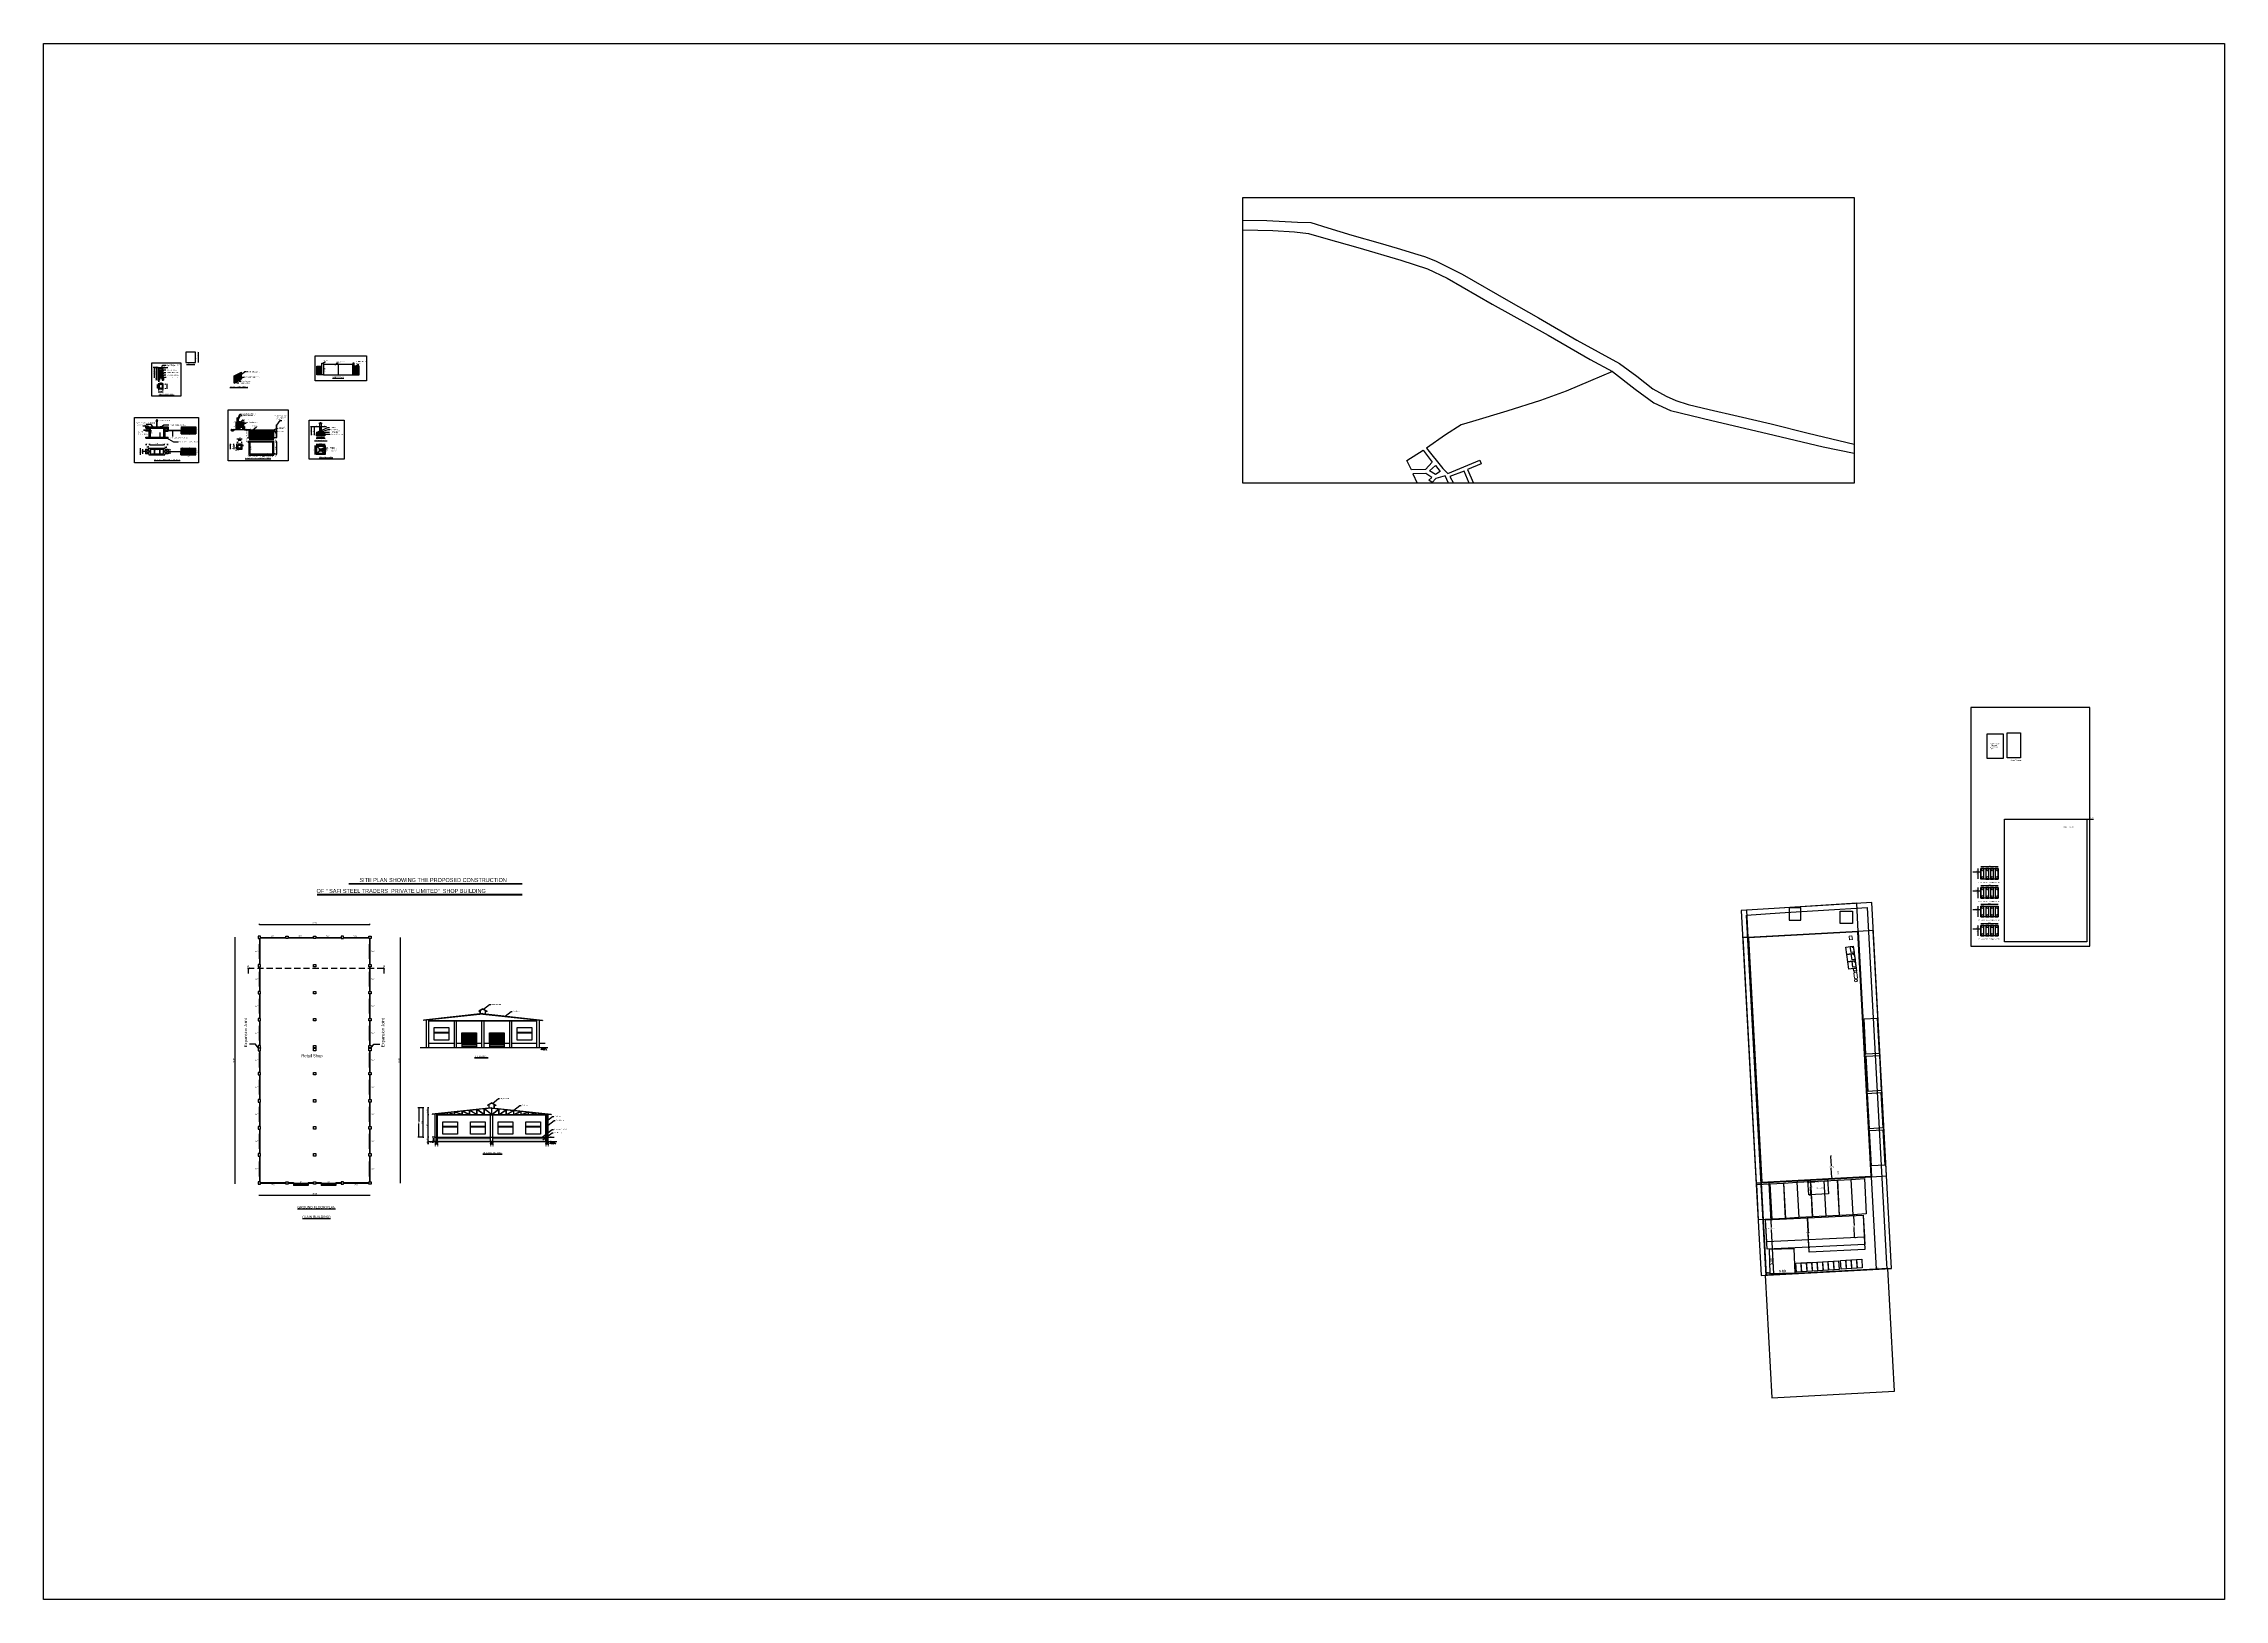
# Model space of a CAD drawing. Header units: metres. Extents: x 108 to 552, y -62 to 254.
import ezdxf
from ezdxf import colors
from ezdxf.entities.mleader import LeaderData, LeaderLine
from ezdxf.math import Vec2, Vec3

# ---------------------------------------------------------------- set-up
doc = ezdxf.new("R2010")
doc.units = ezdxf.units.M
doc.linetypes.add('DASHED2', pattern=[0.375, 0.25, -0.125])
doc.linetypes.add('HIDDEN', pattern=[0.375, 0.25, -0.125])
for name, color, linetype in [('AS_AT_SITE', 7, 'Continuous'), ('BLK_1_DA_RAMP_1', 1, 'Continuous'), ('BLK_1_FLR_0_BLT_UP_AREA', 1, 'Continuous'), ('BLK_1_FLR_0_CARPET_AREA', 1, 'Continuous'), ('BLK_1_FLR_0_EXIT_WIDTH_DOOR', 2, 'Continuous'), ('BLK_1_FLR_0_ROOF_AREA', 54, 'Continuous'), ('BLK_1_FLR_0_SP_WC', 7, 'Continuous'), ('BLK_1_FLR_0_URINAL', 7, 'Continuous'), ('BLK_1_FLR_0_WATER_CLOSET', 7, 'Continuous'), ('BLK_1_HT_OF_BLDG', 5, 'Continuous'), ('BLK_1_INTERNAL_VEHICULAR_ACCESS', 7, 'Continuous'), ('BLK_1_LVL_0_BLDG_FOOT_PRINT', 1, 'Continuous'), ('BLK_1_LVL_0_FRONT_SETBACK', 2, 'Continuous'), ('BLK_1_LVL_0_REAR_SETBACK', 11, 'Continuous'), ('BLK_1_LVL_0_SIDE_SETBACK1', 102, 'Continuous'), ('BLK_1_LVL_0_SIDE_SETBACK2', 171, 'Continuous'), ('BLK_1_MAX_HEIGHT_CAL', 6, 'Continuous'), ('BLK_1_PLINTH_HEIGHT', 7, 'Continuous'), ('DIST_EXIT', 7, 'Continuous'), ('DISTANCE_BLK', 7, 'Continuous'), ('FMB_OR_PLR', 7, 'Continuous'), ('GUARD_ROOM', 2, 'Continuous'), ('MAIN_GATE', 57, 'Continuous'), ('PARALLEL_PARKING_SLOT', 7, 'Continuous'), ('PER_AISLE_WIDTH', 7, 'Continuous'), ('PLOT_BOUNDARY', 70, 'Continuous'), ('ROAD_WIDTH', 1, 'Continuous'), ('RWH', 130, 'Continuous'), ('SOLAR_PANEL', 3, 'Continuous'), ('SOLAR_WATER_HEATER', 7, 'Continuous'), ('SUPER_IMPOSED', 7, 'Continuous'), ('Text', 6, 'Continuous'), ('TOILET_VENTILATION', 6, 'Continuous'), ('TRANSFORMER_YARD', 7, 'Continuous'), ('TRANSFORMER_YARD_ROAD', 7, 'Continuous'), ('TWO_WHEELER_DRIVE_WAY', 6, 'Continuous'), ('TWO_WHEELER_PARKING', 2, 'Continuous'), ('WASTE_DISPOSAL', 7, 'Continuous'), ('WATER_TANK_CALCULATION', 2, 'Continuous')]:
    doc.layers.add(name, color=color, linetype=linetype)
doc.layers.add('BLK_1_COVERED_AREA', color=140, linetype='Continuous', plot=False)
doc.layers.add('DRIVE_WAY', color=254, linetype='Continuous', plot=False)
for name, color, linetype, lineweight in [('BLK_1_FLR_0_DRINKING_WATER', 7, 'Continuous', 5), ('BLK_1_FLR_0_WASH', 55, 'Continuous', 0), ('ED', 30, 'Continuous', 0)]:
    doc.layers.add(name, color=color, linetype=linetype, lineweight=lineweight)
doc.styles.add('Ar Bold', font='arialbd.ttf', dxfattribs={"height": 0.25})
doc.styles.get("Standard").update_dxf_attribs({"font": 'arial.ttf', "height": 0.25})
doc.styles.add('UATEXT', font='GOTHIC.TTF')
doc.dimstyles.new('Copy of Standard', dxfattribs={"dimscale": 0.001, "dimtxt": 0.3, "dimasz": 0.18, "dimexe": 0.18, "dimexo": 0.0625, "dimgap": 0.09, "dimtad": 1, "dimlfac": 4, "dimzin": 0, "dimdsep": 46, "dimtxsty": 'Standard', "dimblk": 'OBLIQUE', "dimcen": 0.09, "dimse1": 1, "dimse2": 1, "dimsd1": 1, "dimsd2": 1, "dimadec": 0, "dimazin": 0, "dimtfac": 1, "dimtix": 1, "dimtofl": 0, "dimtmove": 0, "dimatfit": 3, "dimfxl": 0, "dimtolj": 1, "dimtzin": 0, "dimarcsym": 0})
doc.dimstyles.new('DIM .20 W', dxfattribs={"dimscale": 0.001, "dimtxt": 200, "dimasz": 0.1, "dimexe": 0.15, "dimexo": 0.09, "dimgap": 0.09, "dimtad": 1, "dimtoh": 1, "dimzin": 0, "dimdsep": 46, "dimtxsty": 'Standard', "dimblk": 'ARCHTICK', "dimcen": 0.09, "dimse1": 1, "dimse2": 1, "dimadec": 0, "dimazin": 0, "dimtfac": 1, "dimtofl": 0, "dimtmove": 0, "dimatfit": 3, "dimfxl": 0, "dimtolj": 1, "dimtzin": 0, "dimarcsym": 0})
doc.dimstyles.new('ISO-25', dxfattribs={"dimtxt": 2.5, "dimasz": 2.5, "dimexe": 1.25, "dimexo": 0.625, "dimtad": 1, "dimtxsty": 'Standard', "dimcen": 2.5, "dimadec": 0, "dimazin": 0, "dimtfac": 1, "dimtmove": 0, "dimatfit": 3, "dimfxl": 0, "dimarcsym": 0})
doc.dimstyles.new('MAS Wi  - 0.20', dxfattribs={"dimscale": 0.001, "dimtxt": 200, "dimasz": 100, "dimexe": 0.18, "dimexo": 0.15, "dimgap": 0.09, "dimtad": 1, "dimtoh": 1, "dimzin": 0, "dimdsep": 46, "dimtxsty": 'Standard', "dimblk": 'ARCHTICK', "dimcen": 0.09, "dimse1": 1, "dimse2": 1, "dimclrd": 256, "dimclre": 241, "dimadec": 0, "dimazin": 0, "dimtfac": 1, "dimtofl": 0, "dimtmove": 0, "dimatfit": 3, "dimldrblk": 'ARCHTICK', "dimfxl": 0, "dimtolj": 1, "dimtzin": 0, "dimarcsym": 0})
doc.dimstyles.new('MAS WI 0.25', dxfattribs={"dimscale": 0.001, "dimtxt": 200, "dimasz": 0.2, "dimexe": 0.1, "dimexo": 0.23, "dimgap": 0.1, "dimtad": 1, "dimtoh": 1, "dimzin": 0, "dimdsep": 46, "dimtxsty": 'Standard', "dimblk": 'ARCHTICK', "dimcen": 0.09, "dimse1": 1, "dimse2": 1, "dimadec": 0, "dimazin": 0, "dimtfac": 1, "dimtofl": 0, "dimtmove": 0, "dimatfit": 3, "dimfxl": 0, "dimtolj": 1, "dimtzin": 0, "dimarcsym": 0})
doc.dimstyles.get("Standard").update_dxf_attribs({"dimtxt": 0.18, "dimasz": 0.18, "dimexe": 0.18, "dimexo": 0.0625, "dimgap": 0.09, "dimtad": 0, "dimtih": 1, "dimtoh": 1, "dimdec": 4, "dimzin": 0, "dimdsep": 46, "dimtxsty": 'Standard', "dimcen": 0.09, "dimadec": 0, "dimazin": 0, "dimtfac": 1, "dimtdec": 4, "dimtofl": 0, "dimtmove": 0, "dimatfit": 3, "dimfxl": 0, "dimtolj": 1, "dimtzin": 0, "dimarcsym": 0})
doc.dimstyles.new('STANDARD$0', dxfattribs={"dimtxt": 7, "dimasz": 3, "dimexe": 3, "dimexo": 1, "dimgap": 1.5, "dimtad": 1, "dimdec": 1, "dimzin": 1, "dimdsep": 46, "dimlunit": 4, "dimtxsty": 'Standard', "dimblk": 'OBLIQUE', "dimcen": 0.09375, "dimdle": 1, "dimclrd": 8, "dimclre": 8, "dimclrt": 7, "dimadec": 1, "dimazin": 0, "dimtfac": 1, "dimtdec": 1, "dimtix": 1, "dimtmove": 2, "dimatfit": 3, "dimldrblk": 'ARCHTICK', "dimfxl": 0, "dimfrac": 2, "dimtolj": 1, "dimtzin": 0, "dimarcsym": 0})
doc.dimstyles.new('~dimensions', dxfattribs={"dimtxt": 0.25, "dimasz": 0.17, "dimexe": 0.05, "dimexo": 0.0625, "dimgap": 0.06, "dimtad": 1, "dimzin": 4, "dimdsep": 46, "dimtxsty": 'Ar Bold', "dimcen": 0.09, "dimse1": 1, "dimse2": 1, "dimsd1": 1, "dimsd2": 1, "dimclrt": 60, "dimadec": 0, "dimazin": 0, "dimtfac": 1, "dimtix": 1, "dimtofl": 0, "dimtmove": 2, "dimatfit": 3, "dimfxl": 0, "dimtolj": 1, "dimtzin": 0, "dimarcsym": 0})
picture_1 = doc.add_image_def('image1.jpg', size_in_pixel=(1468, 686))
pattern_1 = [(45, (88.90649, 140.15697), (-0.13470384, 0.13470384), []), (45, (88.99629, 140.15697), (-0.13470384, 0.13470384), [])]

# ---------------------------------------------------------------- blocks, each defined once
blk = doc.blocks.new('*D66')
at = {"layer": 'Defpoints', "color": 0}
for p in [(151.92, 19.89), (174.42, 20), (174.42, 19.89)]:
    blk.add_point(p, dxfattribs=at)
at = {"color": 60, "insert": (163.17, 20.19), "char_height": 0.25, "attachment_point": 5, "style": 'Ar Bold'}
blk.add_mtext('\\A1;22.50', dxfattribs=at)
blk = doc.blocks.new('_ArchTick')
at = {"color": 0, "const_width": 0.15}
blk.add_lwpolyline([(-0.5, -0.5), (0.5, 0.5)], dxfattribs=at)
blk = doc.blocks.new('*D67')
at = {"layer": 'Defpoints', "color": 0}
for p in [(151.92, 75.02), (174.42, 75.13), (174.42, 75.02)]:
    blk.add_point(p, dxfattribs=at)
at = {"color": 60, "insert": (163.17, 75.32), "char_height": 0.25, "attachment_point": 5, "style": 'Ar Bold'}
blk.add_mtext('\\A1;22.50', dxfattribs=at)
blk = doc.blocks.new('*D68')
at = {"layer": 'Defpoints', "color": 0}
for p in [(146.85, 72.36), (146.96, 72.36), (146.96, 22.36)]:
    blk.add_point(p, dxfattribs=at)
at = {"color": 60, "insert": (146.66, 47.36), "char_height": 0.25, "attachment_point": 5, "rotation": 90, "style": 'Ar Bold'}
blk.add_mtext('\\A1;50.00', dxfattribs=at)
blk = doc.blocks.new('*D69')
at = {"layer": 'Defpoints', "color": 0}
for p in [(180.55, 72.36), (180.66, 72.36), (180.66, 22.36)]:
    blk.add_point(p, dxfattribs=at)
at = {"color": 60, "insert": (180.36, 47.36), "char_height": 0.25, "attachment_point": 5, "rotation": 90, "style": 'Ar Bold'}
blk.add_mtext('\\A1;50.00', dxfattribs=at)
blk = doc.blocks.new('*D70')
at = {"layer": 'Defpoints', "color": 0}
for p in [(186.28, 30.79), (186.28, 30.79), (186.28, 30.34)]:
    blk.add_point(p, dxfattribs=at)
at = {"color": 60, "insert": (186.1, 30.56), "char_height": 0.25, "attachment_point": 5, "rotation": 90, "style": 'Ar Bold'}
blk.add_mtext('\\A1;.45', dxfattribs=at)
blk = doc.blocks.new('*D71')
at = {"layer": 'Defpoints', "color": 0}
for p in [(186.28, 31.7), (186.28, 31.7), (186.28, 30.79)]:
    blk.add_point(p, dxfattribs=at)
at = {"color": 60, "insert": (186.1, 31.24), "char_height": 0.25, "attachment_point": 5, "rotation": 89.9937, "style": 'Ar Bold'}
blk.add_mtext('\\A1;.91', dxfattribs=at)
blk = doc.blocks.new('*D72')
at = {"layer": 'Defpoints', "color": 0}
for p in [(186.28, 36.27), (186.28, 36.27), (186.28, 31.7)]:
    blk.add_point(p, dxfattribs=at)
at = {"color": 60, "insert": (186.1, 33.98), "char_height": 0.25, "attachment_point": 5, "rotation": 90, "style": 'Ar Bold'}
blk.add_mtext('\\A1;4.57', dxfattribs=at)
blk = doc.blocks.new('*D73')
at = {"layer": 'Defpoints', "color": 0}
for p in [(186.28, 37.69), (186.28, 37.69), (186.28, 36.27)]:
    blk.add_point(p, dxfattribs=at)
at = {"color": 60, "insert": (186.1, 36.98), "char_height": 0.25, "attachment_point": 5, "rotation": 90, "style": 'Ar Bold'}
blk.add_mtext('\\A1;1.43', dxfattribs=at)
blk = doc.blocks.new('*D74')
at = {"layer": 'Defpoints', "color": 0}
for p in [(185.27, 37.69), (185.27, 37.69), (185.27, 31.7)]:
    blk.add_point(p, dxfattribs=at)
at = {"color": 60, "insert": (185.09, 34.7), "char_height": 0.25, "attachment_point": 5, "rotation": 90, "style": 'Ar Bold'}
blk.add_mtext('\\A1;6.00', dxfattribs=at)
blk = doc.blocks.new('*D31')
at = {"color": 0, "lineweight": -2}
blk.add_line((1.65, 1.85), (1.65, 2.76), dxfattribs=at)
at = {"layer": 'Defpoints', "color": 0}
for p in [(1.65, 2.76), (2.23, 2.76), (2.23, 1.85)]:
    blk.add_point(p, dxfattribs=at)
at = {"color": 0, "lineweight": -2, "xscale": 0.1, "yscale": 0.1, "zscale": 0.1}
for p, rotation in [((1.65, 2.76), 90), ((1.65, 1.85), 270)]:
    blk.add_blockref('_ArchTick', p, dxfattribs=dict(at, rotation=rotation))
at = {"color": 0, "insert": (1.49, 2.3), "char_height": 0.2, "attachment_point": 5, "rotation": 90}
blk.add_mtext('\\A1;0.91', dxfattribs=at)
blk = doc.blocks.new('*D30')
at = {"color": 0, "lineweight": -2}
blk.add_line((3.14, 3.69), (2.91, 3.69), dxfattribs=at)
at = {"layer": 'Defpoints', "color": 0}
for p in [(2.91, 3.69), (2.91, 2.76), (3.14, 2.76)]:
    blk.add_point(p, dxfattribs=at)
at = {"color": 0, "lineweight": -2, "xscale": 0.1, "yscale": 0.1, "zscale": 0.1, "rotation": 180}
blk.add_blockref('_ArchTick', (2.91, 3.69), dxfattribs=at)
at = {"color": 0, "lineweight": -2, "xscale": 0.1, "yscale": 0.1, "zscale": 0.1}
blk.add_blockref('_ArchTick', (3.14, 3.69), dxfattribs=at)
at = {"color": 0, "insert": (3.02, 3.84), "char_height": 0.2, "attachment_point": 5}
blk.add_mtext('\\A1;0.23', dxfattribs=at)
blk = doc.blocks.new('*D22')
at = {"color": 0, "lineweight": -2}
blk.add_line((6.12, 3.69), (5.89, 3.69), dxfattribs=at)
at = {"layer": 'Defpoints', "color": 0}
for p in [(5.89, 3.69), (5.89, 2.76), (6.12, 2.76)]:
    blk.add_point(p, dxfattribs=at)
at = {"color": 0, "lineweight": -2, "xscale": 0.1, "yscale": 0.1, "zscale": 0.1, "rotation": 180}
blk.add_blockref('_ArchTick', (5.89, 3.69), dxfattribs=at)
at = {"color": 0, "lineweight": -2, "xscale": 0.1, "yscale": 0.1, "zscale": 0.1}
blk.add_blockref('_ArchTick', (6.12, 3.69), dxfattribs=at)
at = {"color": 0, "insert": (6, 3.84), "char_height": 0.2, "attachment_point": 5}
blk.add_mtext('\\A1;0.23', dxfattribs=at)
blk = doc.blocks.new('*D23')
at = {"color": 0, "lineweight": -2}
blk.add_line((3.14, 3.69), (5.89, 3.69), dxfattribs=at)
at = {"layer": 'Defpoints', "color": 0}
for p in [(3.14, 2.76), (5.89, 3.69), (5.89, 2.76)]:
    blk.add_point(p, dxfattribs=at)
at = {"color": 0, "lineweight": -2, "xscale": 0.1, "yscale": 0.1, "zscale": 0.1, "rotation": 180}
blk.add_blockref('_ArchTick', (3.14, 3.69), dxfattribs=at)
at = {"color": 0, "lineweight": -2, "xscale": 0.1, "yscale": 0.1, "zscale": 0.1}
blk.add_blockref('_ArchTick', (5.89, 3.69), dxfattribs=at)
at = {"color": 0, "insert": (4.51, 3.84), "char_height": 0.2, "attachment_point": 5}
blk.add_mtext('\\A1;2.75', dxfattribs=at)
blk = doc.blocks.new('*D29')
at = {"color": 0, "lineweight": -2}
blk.add_line((6.12, 3.18), (6.57, 3.18), dxfattribs=at)
at = {"layer": 'Defpoints', "color": 0}
for p in [(6.12, 2.53), (6.57, 3.18), (6.57, 2.53)]:
    blk.add_point(p, dxfattribs=at)
at = {"color": 0, "lineweight": -2, "xscale": 0.1, "yscale": 0.1, "zscale": 0.1, "rotation": 180}
blk.add_blockref('_ArchTick', (6.12, 3.18), dxfattribs=at)
at = {"color": 0, "lineweight": -2, "xscale": 0.1, "yscale": 0.1, "zscale": 0.1}
blk.add_blockref('_ArchTick', (6.57, 3.18), dxfattribs=at)
at = {"color": 0, "insert": (6.34, 3.33), "char_height": 0.2, "attachment_point": 5}
blk.add_mtext('\\A1;0.45', dxfattribs=at)
blk = doc.blocks.new('*D24')
at = {"color": 0, "lineweight": -2}
blk.add_line((2.91, 3.18), (2.46, 3.18), dxfattribs=at)
at = {"layer": 'Defpoints', "color": 0}
for p in [(2.46, 3.18), (2.46, 2.53), (2.91, 2.53)]:
    blk.add_point(p, dxfattribs=at)
at = {"color": 0, "lineweight": -2, "xscale": 0.1, "yscale": 0.1, "zscale": 0.1, "rotation": 180}
blk.add_blockref('_ArchTick', (2.46, 3.18), dxfattribs=at)
at = {"color": 0, "lineweight": -2, "xscale": 0.1, "yscale": 0.1, "zscale": 0.1}
blk.add_blockref('_ArchTick', (2.91, 3.18), dxfattribs=at)
at = {"color": 0, "insert": (2.68, 3.33), "char_height": 0.2, "attachment_point": 5}
blk.add_mtext('\\A1;0.45', dxfattribs=at)
blk = doc.blocks.new('*D25')
at = {"color": 0, "lineweight": -2}
blk.add_line((6.8, 3.69), (6.57, 3.69), dxfattribs=at)
at = {"layer": 'Defpoints', "color": 0}
for p in [(6.57, 3.69), (6.57, 2.76), (6.8, 2.76)]:
    blk.add_point(p, dxfattribs=at)
at = {"color": 0, "lineweight": -2, "xscale": 0.1, "yscale": 0.1, "zscale": 0.1, "rotation": 180}
blk.add_blockref('_ArchTick', (6.57, 3.69), dxfattribs=at)
at = {"color": 0, "lineweight": -2, "xscale": 0.1, "yscale": 0.1, "zscale": 0.1}
blk.add_blockref('_ArchTick', (6.8, 3.69), dxfattribs=at)
at = {"color": 0, "insert": (6.68, 3.84), "char_height": 0.2, "attachment_point": 5}
blk.add_mtext('\\A1;0.23', dxfattribs=at)
blk = doc.blocks.new('*D26')
at = {"color": 0, "lineweight": -2}
blk.add_line((2.46, 3.69), (2.23, 3.69), dxfattribs=at)
at = {"layer": 'Defpoints', "color": 0}
for p in [(2.23, 3.69), (2.23, 2.76), (2.46, 2.76)]:
    blk.add_point(p, dxfattribs=at)
at = {"color": 0, "lineweight": -2, "xscale": 0.1, "yscale": 0.1, "zscale": 0.1, "rotation": 180}
blk.add_blockref('_ArchTick', (2.23, 3.69), dxfattribs=at)
at = {"color": 0, "lineweight": -2, "xscale": 0.1, "yscale": 0.1, "zscale": 0.1}
blk.add_blockref('_ArchTick', (2.46, 3.69), dxfattribs=at)
at = {"color": 0, "insert": (2.34, 3.84), "char_height": 0.2, "attachment_point": 5}
blk.add_mtext('\\A1;0.23', dxfattribs=at)
blk = doc.blocks.new('*D27')
at = {"color": 0, "lineweight": -2}
blk.add_line((7.19, 2.08), (7.19, 1.85), dxfattribs=at)
at = {"layer": 'Defpoints', "color": 0}
for p in [(6.51, 2.08), (6.51, 1.85), (7.19, 1.85)]:
    blk.add_point(p, dxfattribs=at)
at = {"color": 0, "lineweight": -2, "xscale": 0.1, "yscale": 0.1, "zscale": 0.1}
for p, rotation in [((7.19, 2.08), 90), ((7.19, 1.85), 270)]:
    blk.add_blockref('_ArchTick', p, dxfattribs=dict(at, rotation=rotation))
at = {"color": 0, "insert": (7.04, 1.96), "char_height": 0.2, "attachment_point": 5, "rotation": 90}
blk.add_mtext('\\A1;0.23', dxfattribs=at)
blk = doc.blocks.new('*D28')
at = {"color": 0, "lineweight": -2}
blk.add_line((7.19, 2.76), (7.19, 2.53), dxfattribs=at)
at = {"layer": 'Defpoints', "color": 0}
for p in [(6.51, 2.76), (6.51, 2.53), (7.19, 2.53)]:
    blk.add_point(p, dxfattribs=at)
at = {"color": 0, "lineweight": -2, "xscale": 0.1, "yscale": 0.1, "zscale": 0.1}
for p, rotation in [((7.19, 2.76), 90), ((7.19, 2.53), 270)]:
    blk.add_blockref('_ArchTick', p, dxfattribs=dict(at, rotation=rotation))
at = {"color": 0, "insert": (7.04, 2.64), "char_height": 0.2, "attachment_point": 5, "rotation": 90}
blk.add_mtext('\\A1;0.23', dxfattribs=at)
blk = doc.blocks.new('*D32')
at = {"color": 0, "lineweight": -2}
blk.add_line((1.2, 1.62), (1.2, 2.99), dxfattribs=at)
at = {"layer": 'Defpoints', "color": 0}
for p in [(1.2, 2.99), (2.91, 2.99), (2.91, 1.62)]:
    blk.add_point(p, dxfattribs=at)
at = {"color": 0, "lineweight": -2, "xscale": 0.1, "yscale": 0.1, "zscale": 0.1}
for p, rotation in [((1.2, 2.99), 90), ((1.2, 1.62), 270)]:
    blk.add_blockref('_ArchTick', p, dxfattribs=dict(at, rotation=rotation))
at = {"color": 0, "insert": (1.05, 2.3), "char_height": 0.2, "attachment_point": 5, "rotation": 90}
blk.add_mtext('\\A1;1.37', dxfattribs=at)
blk = doc.blocks.new('*D75')
at = {"color": 0, "lineweight": -2}
blk.add_line((155.38, 173.21), (155.38, 173.41), dxfattribs=at)
at = {"layer": 'Defpoints', "color": 0}
for p in [(154.65, 173.41), (154.65, 173.21), (155.38, 173.41)]:
    blk.add_point(p, dxfattribs=at)
at = {"color": 0, "lineweight": -2, "xscale": 0.07, "yscale": 0.07, "zscale": 0.07}
for p, rotation in [((155.38, 173.41), 90), ((155.38, 173.21), 270)]:
    blk.add_blockref('_ArchTick', p, dxfattribs=dict(at, rotation=rotation))
at = {"color": 0, "insert": (155.2, 173.31), "char_height": 0.25, "attachment_point": 5, "rotation": 90}
blk.add_mtext('\\A1;0.23', dxfattribs=at)
blk = doc.blocks.new('*D76')
at = {"layer": 'Defpoints', "color": 0}
for p in [(149.54, 175.57), (149.85, 175.57), (149.85, 174.07)]:
    blk.add_point(p, dxfattribs=at)
at = {"layer": 'RWH', "color": 0, "insert": (149.35, 174.82), "char_height": 0.25, "attachment_point": 5, "rotation": 90, "style": 'Ar Bold'}
blk.add_mtext('\\A1;1.50', dxfattribs=at)
blk = doc.blocks.new('*D53')
at = {"color": 0, "lineweight": -2}
blk.add_line((149.54, 173.95), (149.54, 174.07), dxfattribs=at)
at = {"layer": 'Defpoints', "color": 0}
for p in [(149.54, 174.07), (149.75, 174.07), (149.75, 173.95)]:
    blk.add_point(p, dxfattribs=at)
at = {"color": 0, "lineweight": -2, "xscale": 0.07, "yscale": 0.07, "zscale": 0.07}
for p, rotation in [((149.54, 174.07), 90), ((149.54, 173.95), 270)]:
    blk.add_blockref('_ArchTick', p, dxfattribs=dict(at, rotation=rotation))
at = {"color": 0, "insert": (149.36, 174.01), "char_height": 0.25, "attachment_point": 5, "rotation": 90}
blk.add_mtext('\\A1;0.12', dxfattribs=at)
blk = doc.blocks.new('*D54')
at = {"color": 0, "lineweight": -2}
blk.add_line((149.54, 175.57), (149.54, 175.69), dxfattribs=at)
at = {"layer": 'Defpoints', "color": 0}
for p in [(149.54, 175.69), (149.75, 175.69), (149.75, 175.57)]:
    blk.add_point(p, dxfattribs=at)
at = {"color": 0, "lineweight": -2, "xscale": 0.07, "yscale": 0.07, "zscale": 0.07}
for p, rotation in [((149.54, 175.69), 90), ((149.54, 175.57), 270)]:
    blk.add_blockref('_ArchTick', p, dxfattribs=dict(at, rotation=rotation))
at = {"color": 0, "insert": (149.36, 175.63), "char_height": 0.25, "attachment_point": 5, "rotation": 90}
blk.add_mtext('\\A1;0.12', dxfattribs=at)
blk = doc.blocks.new('*D77')
at = {"color": 0, "lineweight": -2}
blk.add_line((147.34, 173.86), (148.41, 173.86), dxfattribs=at)
at = {"layer": 'Defpoints', "color": 0}
for p in [(148.41, 173.86), (147.34, 172.78), (148.41, 172.78)]:
    blk.add_point(p, dxfattribs=at)
at = {"color": 0, "lineweight": -2, "xscale": 0.07, "yscale": 0.07, "zscale": 0.07, "rotation": 180}
blk.add_blockref('_ArchTick', (147.34, 173.86), dxfattribs=at)
at = {"color": 0, "lineweight": -2, "xscale": 0.07, "yscale": 0.07, "zscale": 0.07}
blk.add_blockref('_ArchTick', (148.41, 173.86), dxfattribs=at)
at = {"color": 0, "insert": (147.88, 174.04), "char_height": 0.25, "attachment_point": 5}
blk.add_mtext('\\A1;1.07', dxfattribs=at)
blk = doc.blocks.new('*D78')
at = {"color": 0, "lineweight": -2}
blk.add_line((146.01, 171.71), (146.01, 172.78), dxfattribs=at)
at = {"layer": 'Defpoints', "color": 0}
for p in [(146.01, 172.78), (148.41, 172.78), (148.41, 171.71)]:
    blk.add_point(p, dxfattribs=at)
at = {"color": 0, "lineweight": -2, "xscale": 0.07, "yscale": 0.07, "zscale": 0.07}
for p, rotation in [((146.01, 172.78), 90), ((146.01, 171.71), 270)]:
    blk.add_blockref('_ArchTick', p, dxfattribs=dict(at, rotation=rotation))
at = {"color": 0, "insert": (145.84, 172.25), "char_height": 0.25, "attachment_point": 5, "rotation": 90}
blk.add_mtext('\\A1;1.07', dxfattribs=at)
blk = doc.blocks.new('*D79')
at = {"layer": 'Defpoints', "color": 0}
for p in [(150.05, 173.21), (150.32, 173.21), (150.05, 170.7)]:
    blk.add_point(p, dxfattribs=at)
at = {"layer": 'RWH', "color": 0, "insert": (150.13, 171.95), "char_height": 0.25, "attachment_point": 5, "rotation": 90, "style": 'Ar Bold'}
blk.add_mtext('\\A1;2.50', dxfattribs=at)
blk = doc.blocks.new('*D55')
at = {"layer": 'Defpoints', "color": 0}
for p in [(150.05, 170.7), (154.65, 170.78), (154.65, 170.7)]:
    blk.add_point(p, dxfattribs=at)
at = {"layer": 'RWH', "color": 0, "insert": (152.35, 170.78), "char_height": 0.25, "attachment_point": 5, "style": 'Ar Bold'}
blk.add_mtext('\\A1;4.60', dxfattribs=at)
blk = doc.blocks.new('*D56')
at = {"color": 0, "lineweight": -2}
blk.add_line((155.38, 170.5), (155.38, 170.7), dxfattribs=at)
at = {"layer": 'Defpoints', "color": 0}
for p in [(154.65, 170.7), (154.65, 170.5), (155.38, 170.7)]:
    blk.add_point(p, dxfattribs=at)
at = {"color": 0, "lineweight": -2, "xscale": 0.07, "yscale": 0.07, "zscale": 0.07}
for p, rotation in [((155.38, 170.7), 90), ((155.38, 170.5), 270)]:
    blk.add_blockref('_ArchTick', p, dxfattribs=dict(at, rotation=rotation))
at = {"color": 0, "insert": (155.2, 170.6), "char_height": 0.25, "attachment_point": 5, "rotation": 90}
blk.add_mtext('\\A1;0.23', dxfattribs=at)
blk = doc.blocks.new('*D57')
at = {"color": 0, "lineweight": -2}
blk.add_line((155.38, 173.21), (155.38, 170.7), dxfattribs=at)
at = {"layer": 'Defpoints', "color": 0}
for p in [(154.65, 173.21), (154.65, 170.7), (155.38, 170.7)]:
    blk.add_point(p, dxfattribs=at)
at = {"color": 0, "lineweight": -2, "xscale": 0.07, "yscale": 0.07, "zscale": 0.07}
for p, rotation in [((155.38, 173.21), 90), ((155.38, 170.7), 270)]:
    blk.add_blockref('_ArchTick', p, dxfattribs=dict(at, rotation=rotation))
at = {"color": 0, "insert": (155.2, 171.95), "char_height": 0.25, "attachment_point": 5, "rotation": 90}
blk.add_mtext('\\A1;2.50', dxfattribs=at)
blk = doc.blocks.new('*D80')
at = {"color": 0, "lineweight": -2}
blk.add_line((154.85, 173.7), (149.85, 173.7), dxfattribs=at)
at = {"layer": 'Defpoints', "color": 0}
for p in [(149.85, 174.17), (149.85, 173.7), (154.85, 174.17)]:
    blk.add_point(p, dxfattribs=at)
at = {"color": 0, "lineweight": -2, "xscale": 0.0001, "yscale": 0.0001, "zscale": 0.0001, "rotation": 180}
blk.add_blockref('_ArchTick', (149.85, 173.7), dxfattribs=at)
at = {"color": 0, "lineweight": -2, "xscale": 0.0001, "yscale": 0.0001, "zscale": 0.0001}
blk.add_blockref('_ArchTick', (154.85, 173.7), dxfattribs=at)
at = {"color": 0, "insert": (152.35, 173.83), "char_height": 0.25, "attachment_point": 5}
blk.add_mtext('\\A1;5.00', dxfattribs=at)
blk = doc.blocks.new('*D81')
at = {"color": 0, "lineweight": -2}
blk.add_line((150.05, 174.27), (154.65, 174.25), dxfattribs=at)
at = {"layer": 'Defpoints', "color": 0}
for p in [(150.05, 174.28), (154.65, 174.25), (154.65, 174.25)]:
    blk.add_point(p, dxfattribs=at)
at = {"color": 0, "lineweight": -2, "xscale": 0.0001, "yscale": 0.0001, "zscale": 0.0001}
for p, rotation in [((150.05, 174.27), 179.6600494549023), ((154.65, 174.25), 359.6600494549023)]:
    blk.add_blockref('_ArchTick', p, dxfattribs=dict(at, rotation=rotation))
at = {"color": 0, "insert": (152.35, 174.39), "char_height": 0.25, "attachment_point": 5, "rotation": 359.66}
blk.add_mtext('\\A1;4.60', dxfattribs=at)
blk = doc.blocks.new('*D36')
at = {"lineweight": -2}
blk.add_line((1.41, 4.3), (3.27, 4.3), dxfattribs=at)
at = {"layer": 'Defpoints', "color": 0}
for p in [(1.41, 4.78), (3.27, 4.78), (3.27, 4.3)]:
    blk.add_point(p, dxfattribs=at)
at = {"lineweight": -2, "xscale": 0.1, "yscale": 0.1, "zscale": 0.1, "rotation": 180}
blk.add_blockref('_ArchTick', (1.41, 4.3), dxfattribs=at)
at = {"lineweight": -2, "xscale": 0.1, "yscale": 0.1, "zscale": 0.1}
blk.add_blockref('_ArchTick', (3.27, 4.3), dxfattribs=at)
at = {"color": 0, "insert": (2.36, 4.45), "char_height": 0.2, "attachment_point": 5}
blk.add_mtext('\\A1;1.50', dxfattribs=at)
blk = doc.blocks.new('*D37')
at = {"lineweight": -2}
blk.add_line((1.52, 4.6), (3.15, 4.6), dxfattribs=at)
at = {"layer": 'Defpoints', "color": 0}
for p in [(1.52, 5.22), (3.15, 5.22), (3.15, 4.6)]:
    blk.add_point(p, dxfattribs=at)
at = {"lineweight": -2, "xscale": 0.1, "yscale": 0.1, "zscale": 0.1, "rotation": 180}
blk.add_blockref('_ArchTick', (1.52, 4.6), dxfattribs=at)
at = {"lineweight": -2, "xscale": 0.1, "yscale": 0.1, "zscale": 0.1}
blk.add_blockref('_ArchTick', (3.15, 4.6), dxfattribs=at)
at = {"color": 0, "insert": (2.34, 4.75), "char_height": 0.2, "attachment_point": 5}
blk.add_mtext('\\A1;1.00', dxfattribs=at)
blk = doc.blocks.new('*D33')
at = {"lineweight": -2}
blk.add_line((-381.71, -74.52), (-381.71, -76.38), dxfattribs=at)
at = {"layer": 'Defpoints', "color": 0}
for p in [(-381.46, -74.52), (-381.71, -76.38), (-381.46, -76.38)]:
    blk.add_point(p, dxfattribs=at)
at = {"lineweight": -2, "xscale": 0.1, "yscale": 0.1, "zscale": 0.1}
for p, rotation in [((-381.71, -74.52), 90), ((-381.71, -76.38), 270)]:
    blk.add_blockref('_ArchTick', p, dxfattribs=dict(at, rotation=rotation))
at = {"color": 0, "insert": (-381.84, -75.45), "char_height": 0.2, "attachment_point": 5, "rotation": 90}
blk.add_mtext('\\A1;{\\H0.8333x;1.50}', dxfattribs=at)
blk = doc.blocks.new('_Oblique')
at = {"color": 0, "linetype": 'ByBlock', "lineweight": -2}
blk.add_line((-0.5, -0.5), (0.5, 0.5), dxfattribs=at)
blk = doc.blocks.new('*D34')
at = {"lineweight": -2}
blk.add_line((-381.46, -74.27), (-379.6, -74.27), dxfattribs=at)
at = {"layer": 'Defpoints', "color": 0}
for p in [(-381.46, -74.52), (-379.6, -74.27), (-379.6, -74.52)]:
    blk.add_point(p, dxfattribs=at)
at = {"lineweight": -2, "xscale": 0.1, "yscale": 0.1, "zscale": 0.1, "rotation": 180}
blk.add_blockref('_ArchTick', (-381.46, -74.27), dxfattribs=at)
at = {"lineweight": -2, "xscale": 0.1, "yscale": 0.1, "zscale": 0.1}
blk.add_blockref('_ArchTick', (-379.6, -74.27), dxfattribs=at)
at = {"color": 0, "insert": (-380.53, -74.14), "char_height": 0.2, "attachment_point": 5}
blk.add_mtext('\\A1;{\\H0.8333x;1.50}', dxfattribs=at)
blk = doc.blocks.new('*D38')
at = {"lineweight": -2}
blk.add_line((0.5, 4.91), (0.5, 6.68), dxfattribs=at)
at = {"layer": 'Defpoints', "color": 0}
for p in [(0.5, 6.68), (1.41, 6.68), (1.41, 4.91)]:
    blk.add_point(p, dxfattribs=at)
at = {"lineweight": -2, "xscale": 0.1, "yscale": 0.1, "zscale": 0.1}
for p, rotation in [((0.5, 6.68), 90), ((0.5, 4.91), 270)]:
    blk.add_blockref('_ArchTick', p, dxfattribs=dict(at, rotation=rotation))
at = {"color": 0, "insert": (0.35, 5.8), "char_height": 0.2, "attachment_point": 5, "rotation": 90}
blk.add_mtext('\\A1;2.40', dxfattribs=at)
blk = doc.blocks.new('*D45')
at = {"color": 0, "lineweight": -2}
blk.add_line((1.45, 2.7), (2.15, 2.7), dxfattribs=at)
at = {"layer": 'Defpoints', "color": 0}
for p in [(1.45, 1.72), (2.15, 2.7), (2.15, 1.72)]:
    blk.add_point(p, dxfattribs=at)
at = {"color": 0, "lineweight": -2, "xscale": 0.07, "yscale": 0.07, "zscale": 0.07, "rotation": 180}
blk.add_blockref('_ArchTick', (1.45, 2.7), dxfattribs=at)
at = {"color": 0, "lineweight": -2, "xscale": 0.07, "yscale": 0.07, "zscale": 0.07}
blk.add_blockref('_ArchTick', (2.15, 2.7), dxfattribs=at)
at = {"color": 0, "insert": (1.8, 2.84), "char_height": 0.17, "attachment_point": 5}
blk.add_mtext('\\A1;0.70', dxfattribs=at)
blk = doc.blocks.new('*D52')
at = {"color": 0, "lineweight": -2}
blk.add_line((2.15, 1.22), (2.3, 1.22), dxfattribs=at)
at = {"layer": 'Defpoints', "color": 0}
for p in [(2.15, 1.68), (2.3, 1.68), (2.3, 1.22)]:
    blk.add_point(p, dxfattribs=at)
at = {"color": 0, "lineweight": -2, "xscale": 0.07, "yscale": 0.07, "zscale": 0.07, "rotation": 180}
blk.add_blockref('_ArchTick', (2.15, 1.22), dxfattribs=at)
at = {"color": 0, "lineweight": -2, "xscale": 0.07, "yscale": 0.07, "zscale": 0.07}
blk.add_blockref('_ArchTick', (2.3, 1.22), dxfattribs=at)
at = {"color": 0, "insert": (2.22, 1.36), "char_height": 0.17, "attachment_point": 5}
blk.add_mtext('\\A1;0.15', dxfattribs=at)
blk = doc.blocks.new('*D51')
at = {"color": 0, "lineweight": -2}
blk.add_line((1.45, 1.22), (1.3, 1.22), dxfattribs=at)
at = {"layer": 'Defpoints', "color": 0}
for p in [(1.3, 1.68), (1.3, 1.22), (1.45, 1.68)]:
    blk.add_point(p, dxfattribs=at)
at = {"color": 0, "lineweight": -2, "xscale": 0.07, "yscale": 0.07, "zscale": 0.07, "rotation": 180}
blk.add_blockref('_ArchTick', (1.3, 1.22), dxfattribs=at)
at = {"color": 0, "lineweight": -2, "xscale": 0.07, "yscale": 0.07, "zscale": 0.07}
blk.add_blockref('_ArchTick', (1.45, 1.22), dxfattribs=at)
at = {"color": 0, "insert": (1.37, 1.36), "char_height": 0.17, "attachment_point": 5}
blk.add_mtext('\\A1;0.15', dxfattribs=at)
blk = doc.blocks.new('*D50')
at = {"color": 0, "lineweight": -2}
blk.add_line((1.3, 0.91), (2.3, 0.91), dxfattribs=at)
at = {"layer": 'Defpoints', "color": 0}
for p in [(1.3, 1.53), (2.3, 1.53), (2.3, 0.91)]:
    blk.add_point(p, dxfattribs=at)
at = {"color": 0, "lineweight": -2, "xscale": 0.07, "yscale": 0.07, "zscale": 0.07, "rotation": 180}
blk.add_blockref('_ArchTick', (1.3, 0.91), dxfattribs=at)
at = {"color": 0, "lineweight": -2, "xscale": 0.07, "yscale": 0.07, "zscale": 0.07}
blk.add_blockref('_ArchTick', (2.3, 0.91), dxfattribs=at)
at = {"color": 0, "insert": (1.8, 1.04), "char_height": 0.17, "attachment_point": 5}
blk.add_mtext('\\A1;1.00', dxfattribs=at)
blk = doc.blocks.new('*D49')
at = {"color": 0, "lineweight": -2}
blk.add_line((3.13, 1.53), (3.13, 2.53), dxfattribs=at)
at = {"layer": 'Defpoints', "color": 0}
for p in [(2.3, 2.53), (2.3, 1.53), (3.13, 2.53)]:
    blk.add_point(p, dxfattribs=at)
at = {"color": 0, "lineweight": -2, "xscale": 0.07, "yscale": 0.07, "zscale": 0.07}
for p, rotation in [((3.13, 2.53), 90), ((3.13, 1.53), 270)]:
    blk.add_blockref('_ArchTick', p, dxfattribs=dict(at, rotation=rotation))
at = {"color": 0, "insert": (3, 2.03), "char_height": 0.17, "attachment_point": 5, "rotation": 90}
blk.add_mtext('\\A1;1.00', dxfattribs=at)
blk = doc.blocks.new('*D47')
at = {"color": 0, "lineweight": -2}
blk.add_line((1.16, 1.68), (1.16, 2.38), dxfattribs=at)
at = {"layer": 'Defpoints', "color": 0}
for p in [(1.16, 2.38), (2.15, 2.38), (2.15, 1.68)]:
    blk.add_point(p, dxfattribs=at)
at = {"color": 0, "lineweight": -2, "xscale": 0.07, "yscale": 0.07, "zscale": 0.07}
for p, rotation in [((1.16, 2.38), 90), ((1.16, 1.68), 270)]:
    blk.add_blockref('_ArchTick', p, dxfattribs=dict(at, rotation=rotation))
at = {"color": 0, "insert": (1.02, 2.03), "char_height": 0.17, "attachment_point": 5, "rotation": 90}
blk.add_mtext('\\A1;0.70', dxfattribs=at)
blk = doc.blocks.new('*D48')
at = {"color": 0, "lineweight": -2}
blk.add_line((2.79, 2.38), (2.79, 2.53), dxfattribs=at)
at = {"layer": 'Defpoints', "color": 0}
for p in [(2.15, 2.53), (2.15, 2.38), (2.79, 2.53)]:
    blk.add_point(p, dxfattribs=at)
at = {"color": 0, "lineweight": -2, "xscale": 0.07, "yscale": 0.07, "zscale": 0.07}
for p, rotation in [((2.79, 2.53), 90), ((2.79, 2.38), 270)]:
    blk.add_blockref('_ArchTick', p, dxfattribs=dict(at, rotation=rotation))
at = {"color": 0, "insert": (2.65, 2.46), "char_height": 0.17, "attachment_point": 5, "rotation": 90}
blk.add_mtext('\\A1;0.15', dxfattribs=at)
blk = doc.blocks.new('*D46')
at = {"color": 0, "lineweight": -2}
blk.add_line((2.79, 1.53), (2.79, 1.68), dxfattribs=at)
at = {"layer": 'Defpoints', "color": 0}
for p in [(2.15, 1.68), (2.15, 1.53), (2.79, 1.68)]:
    blk.add_point(p, dxfattribs=at)
at = {"color": 0, "lineweight": -2, "xscale": 0.07, "yscale": 0.07, "zscale": 0.07}
for p, rotation in [((2.79, 1.68), 90), ((2.79, 1.53), 270)]:
    blk.add_blockref('_ArchTick', p, dxfattribs=dict(at, rotation=rotation))
at = {"color": 0, "insert": (2.65, 1.61), "char_height": 0.17, "attachment_point": 5, "rotation": 90}
blk.add_mtext('\\A1;0.15', dxfattribs=at)
blk = doc.blocks.new('*D39')
at = {"color": 0, "lineweight": -2}
blk.add_line((-377.69, -81.49), (-377.69, -79.49), dxfattribs=at)
at = {"layer": 'Defpoints', "color": 0}
for p in [(-377.69, -79.49), (-377.35, -79.49), (-377.35, -81.49)]:
    blk.add_point(p, dxfattribs=at)
at = {"color": 0, "lineweight": -2, "xscale": 0.07, "yscale": 0.07, "zscale": 0.07}
for p, rotation in [((-377.69, -79.49), 90), ((-377.69, -81.49), 270)]:
    blk.add_blockref('_ArchTick', p, dxfattribs=dict(at, rotation=rotation))
at = {"color": 0, "insert": (-377.84, -80.49), "char_height": 0.2, "attachment_point": 5, "rotation": 90}
blk.add_mtext('\\A1;2.00', dxfattribs=at)
blk = doc.blocks.new('*D40')
at = {"color": 0, "lineweight": -2}
blk.add_line((-377.69, -79.49), (-377.69, -79.34), dxfattribs=at)
at = {"layer": 'Defpoints', "color": 0}
for p in [(-377.69, -79.34), (-377.43, -79.34), (-377.43, -79.49)]:
    blk.add_point(p, dxfattribs=at)
at = {"color": 0, "lineweight": -2, "xscale": 0.07, "yscale": 0.07, "zscale": 0.07}
for p, rotation in [((-377.69, -79.34), 90), ((-377.69, -79.49), 270)]:
    blk.add_blockref('_ArchTick', p, dxfattribs=dict(at, rotation=rotation))
at = {"color": 0, "insert": (-377.84, -79.41), "char_height": 0.2, "attachment_point": 5, "rotation": 90}
blk.add_mtext('\\A1;0.15', dxfattribs=at)
blk = doc.blocks.new('*D41')
at = {"color": 0, "lineweight": -2}
blk.add_line((-378.11, -81.49), (-378.11, -79.34), dxfattribs=at)
at = {"layer": 'Defpoints', "color": 0}
for p in [(-378.11, -79.34), (-377.43, -79.34), (-377.43, -81.49)]:
    blk.add_point(p, dxfattribs=at)
at = {"color": 0, "lineweight": -2, "xscale": 0.07, "yscale": 0.07, "zscale": 0.07}
for p, rotation in [((-378.11, -79.34), 90), ((-378.11, -81.49), 270)]:
    blk.add_blockref('_ArchTick', p, dxfattribs=dict(at, rotation=rotation))
at = {"color": 0, "insert": (-378.26, -80.27), "char_height": 0.2, "attachment_point": 5, "rotation": 90}
blk.add_mtext('\\A1;2.15', dxfattribs=at)
blk = doc.blocks.new('*D42')
at = {"color": 0, "lineweight": -2}
blk.add_line((-377.69, -81.95), (-377.69, -81.49), dxfattribs=at)
at = {"layer": 'Defpoints', "color": 0}
for p in [(-377.69, -81.49), (-377.43, -81.49), (-377.43, -81.95)]:
    blk.add_point(p, dxfattribs=at)
at = {"color": 0, "lineweight": -2, "xscale": 0.07, "yscale": 0.07, "zscale": 0.07}
for p, rotation in [((-377.69, -81.49), 90), ((-377.69, -81.95), 270)]:
    blk.add_blockref('_ArchTick', p, dxfattribs=dict(at, rotation=rotation))
at = {"color": 0, "insert": (-377.84, -81.72), "char_height": 0.2, "attachment_point": 5, "rotation": 90}
blk.add_mtext('\\A1;0.46', dxfattribs=at)
blk = doc.blocks.new('*D43')
at = {"color": 0, "lineweight": -2}
blk.add_line((-377.4, -82.17), (-377.12, -82.17), dxfattribs=at)
at = {"layer": 'Defpoints', "color": 0}
for p in [(-377.4, -81.95), (-377.12, -81.95), (-377.12, -82.17)]:
    blk.add_point(p, dxfattribs=at)
at = {"color": 0, "lineweight": -2, "xscale": 0.07, "yscale": 0.07, "zscale": 0.07, "rotation": 180}
blk.add_blockref('_ArchTick', (-377.4, -82.17), dxfattribs=at)
at = {"color": 0, "lineweight": -2, "xscale": 0.07, "yscale": 0.07, "zscale": 0.07}
blk.add_blockref('_ArchTick', (-377.12, -82.17), dxfattribs=at)
at = {"color": 0, "insert": (-377.26, -82.06), "char_height": 0.12, "attachment_point": 5}
blk.add_mtext('\\A1;0.28', dxfattribs=at)
blk = doc.blocks.new('*D82')
at = {"layer": 'Defpoints', "color": 0}
for p in [(165.43, 188.95), (165.58, 188.95), (165.58, 186.85)]:
    blk.add_point(p, dxfattribs=at)
at = {"layer": 'MAIN_GATE', "color": 0, "insert": (165.24, 187.9), "char_height": 0.25, "attachment_point": 5, "rotation": 90, "style": 'Ar Bold'}
blk.add_mtext('\\A1;2.10', dxfattribs=at)
blk = doc.blocks.new('*D58')
at = {"layer": 'Defpoints', "color": 0}
for p in [(138.92, 191.49), (138.92, 189.39), (139.45, 189.39)]:
    blk.add_point(p, dxfattribs=at)
at = {"layer": 'GUARD_ROOM', "color": 0, "lineweight": -2}
blk.add_line((139.45, 191.49), (139.45, 189.39), dxfattribs=at)
at = {"layer": 'GUARD_ROOM', "color": 0, "lineweight": -2, "xscale": 0.18, "yscale": 0.18, "zscale": 0.18}
for p, rotation in [((139.45, 191.49), 90), ((139.45, 189.39), 270)]:
    blk.add_blockref('_ArchTick', p, dxfattribs=dict(at, rotation=rotation))
at = {"layer": 'GUARD_ROOM', "color": 0, "insert": (139.24, 190.44), "char_height": 0.25, "attachment_point": 5, "rotation": 90}
blk.add_mtext('\\A1;2.10', dxfattribs=at)
blk = doc.blocks.new('*D59')
at = {"layer": 'BLK_1_HT_OF_BLDG', "color": 0, "lineweight": -2}
for p, q in [((185.21, 37.69), (184.2, 37.69)), ((184.38, 37.51), (184.38, 34.91)), ((185.21, 31.7), (184.2, 31.7)), ((184.38, 31.88), (184.38, 34.48))]:
    blk.add_line(p, q, dxfattribs=at)
at = {"layer": 'BLK_1_HT_OF_BLDG', "color": 0}
for points in [[(184.35, 37.51), (184.41, 37.51), (184.38, 37.69)], [(184.35, 31.88), (184.41, 31.88), (184.38, 31.7)]]:
    blk.add_solid(points, dxfattribs=at)
at = {"layer": 'Defpoints', "color": 0}
for p in [(185.27, 37.69), (184.38, 31.7), (185.27, 31.7)]:
    blk.add_point(p, dxfattribs=at)
at = {"layer": 'BLK_1_HT_OF_BLDG', "color": 0, "insert": (184.38, 34.7), "char_height": 0.25, "attachment_point": 5}
blk.add_mtext('\\A1;6.00', dxfattribs=at)
blk = doc.blocks.new('*D60')
at = {"layer": 'Defpoints', "color": 0}
for p in [(478.2, 4.67), (484.19, 5), (484.19, 5)]:
    blk.add_point(p, dxfattribs=at)
at = {"layer": 'MAIN_GATE', "insert": (481.18, 5.02), "char_height": 0.25, "attachment_point": 5, "rotation": 3.111, "style": 'Ar Bold'}
blk.add_mtext('\\A1;6.00', dxfattribs=at)
blk = doc.blocks.new('*D61')
at = {"layer": 'Defpoints', "color": 0}
for p in [(467.39, 15.31), (467.37, 9.31), (467.37, 9.31)]:
    blk.add_point(p, dxfattribs=at)
at = {"layer": 'DRIVE_WAY', "color": 0, "lineweight": -2}
for p, q in [((467.32, 15.31), (466.9, 15.29)), ((467.09, 15.12), (467.21, 12.52)), ((467.36, 9.49), (467.23, 12.09)), ((467.43, 9.31), (467.55, 9.32))]:
    blk.add_line(p, q, dxfattribs=at)
at = {"layer": 'DRIVE_WAY', "color": 0}
for points in [[(467.12, 15.12), (467.06, 15.12), (467.08, 15.3)], [(467.39, 9.49), (467.33, 9.49), (467.37, 9.31)]]:
    blk.add_solid(points, dxfattribs=at)
at = {"layer": 'DRIVE_WAY', "color": 0, "insert": (467.22, 12.3), "char_height": 0.25, "attachment_point": 5}
blk.add_mtext('\\A1;6.00', dxfattribs=at)
blk = doc.blocks.new('*D83')
at = {"layer": 'Defpoints', "color": 0}
for p in [(476.45, 15.75), (476.66, 11.26), (476.66, 11.26)]:
    blk.add_point(p, dxfattribs=at)
at = {"layer": 'TWO_WHEELER_DRIVE_WAY', "color": 0, "lineweight": -2}
for p, q in [((476.46, 15.57), (476.55, 13.72)), ((476.51, 15.76), (476.63, 15.76)), ((476.66, 11.44), (476.57, 13.29)), ((476.73, 11.26), (476.84, 11.27))]:
    blk.add_line(p, q, dxfattribs=at)
at = {"layer": 'TWO_WHEELER_DRIVE_WAY', "color": 0}
for points in [[(476.49, 15.58), (476.43, 15.57), (476.45, 15.75)], [(476.69, 11.44), (476.63, 11.44), (476.66, 11.26)]]:
    blk.add_solid(points, dxfattribs=at)
at = {"layer": 'TWO_WHEELER_DRIVE_WAY', "color": 0, "insert": (476.56, 13.51), "char_height": 0.25, "attachment_point": 5}
blk.add_mtext('\\A1;4.50', dxfattribs=at)
blk = doc.blocks.new('*D84')
at = {"layer": 'Defpoints', "color": 0}
for p in [(502.36, 74.81), (505.88, 75.21), (505.88, 74.81)]:
    blk.add_point(p, dxfattribs=at)
at = {"layer": 'ED', "lineweight": -2}
blk.add_line((502.36, 75.21), (505.88, 75.21), dxfattribs=at)
at = {"layer": 'ED', "lineweight": -2, "xscale": 0.1, "yscale": 0.1, "zscale": 0.1, "rotation": 180}
blk.add_blockref('_ArchTick', (502.36, 75.21), dxfattribs=at)
at = {"layer": 'ED', "lineweight": -2, "xscale": 0.1, "yscale": 0.1, "zscale": 0.1}
blk.add_blockref('_ArchTick', (505.88, 75.21), dxfattribs=at)
at = {"layer": 'ED', "color": 0, "insert": (504.12, 75.34), "char_height": 0.25, "attachment_point": 5}
blk.add_mtext('\\A1;3.53', dxfattribs=at)
blk = doc.blocks.new('*D85')
at = {"layer": 'Defpoints', "color": 0}
for p in [(501.79, 74.81), (502.36, 74.81), (502.36, 72.67)]:
    blk.add_point(p, dxfattribs=at)
at = {"layer": 'ED', "lineweight": -2}
blk.add_line((501.79, 72.67), (501.79, 74.81), dxfattribs=at)
at = {"layer": 'ED', "lineweight": -2, "xscale": 0.1, "yscale": 0.1, "zscale": 0.1}
for p, rotation in [((501.79, 74.81), 90), ((501.79, 72.67), 270)]:
    blk.add_blockref('_ArchTick', p, dxfattribs=dict(at, rotation=rotation))
at = {"layer": 'ED', "color": 0, "insert": (501.66, 73.74), "char_height": 0.25, "attachment_point": 5, "rotation": 90}
blk.add_mtext('\\A1;2.13', dxfattribs=at)
blk = doc.blocks.new('*D86')
at = {"layer": 'Defpoints', "color": 0}
for p in [(500.74, 74.13), (502.36, 74.13), (502.36, 74.13)]:
    blk.add_point(p, dxfattribs=at)
at = {"layer": 'SOLAR_WATER_HEATER', "lineweight": -2}
blk.add_line((500.74, 74.13), (502.36, 74.13), dxfattribs=at)
at = {"layer": 'SOLAR_WATER_HEATER', "lineweight": -2, "xscale": 0.1, "yscale": 0.1, "zscale": 0.1, "rotation": 180}
blk.add_blockref('_ArchTick', (500.74, 74.13), dxfattribs=at)
at = {"layer": 'SOLAR_WATER_HEATER', "lineweight": -2, "xscale": 0.1, "yscale": 0.1, "zscale": 0.1}
blk.add_blockref('_ArchTick', (502.36, 74.13), dxfattribs=at)
at = {"layer": 'SOLAR_WATER_HEATER', "color": 0, "insert": (501.55, 74.26), "char_height": 0.25, "attachment_point": 5}
blk.add_mtext('\\A1;1.62', dxfattribs=at)
blk = doc.blocks.new('*D87')
at = {"layer": 'Defpoints', "color": 0}
for p in [(502.36, 78.69), (505.88, 79.1), (505.88, 78.69)]:
    blk.add_point(p, dxfattribs=at)
at = {"layer": 'ED', "lineweight": -2}
blk.add_line((502.36, 79.1), (505.88, 79.1), dxfattribs=at)
at = {"layer": 'ED', "lineweight": -2, "xscale": 0.1, "yscale": 0.1, "zscale": 0.1, "rotation": 180}
blk.add_blockref('_ArchTick', (502.36, 79.1), dxfattribs=at)
at = {"layer": 'ED', "lineweight": -2, "xscale": 0.1, "yscale": 0.1, "zscale": 0.1}
blk.add_blockref('_ArchTick', (505.88, 79.1), dxfattribs=at)
at = {"layer": 'ED', "color": 0, "insert": (504.12, 79.23), "char_height": 0.25, "attachment_point": 5}
blk.add_mtext('\\A1;3.53', dxfattribs=at)
blk = doc.blocks.new('*D88')
at = {"layer": 'Defpoints', "color": 0}
for p in [(501.79, 78.69), (502.36, 78.69), (502.36, 76.56)]:
    blk.add_point(p, dxfattribs=at)
at = {"layer": 'ED', "lineweight": -2}
blk.add_line((501.79, 76.56), (501.79, 78.69), dxfattribs=at)
at = {"layer": 'ED', "lineweight": -2, "xscale": 0.1, "yscale": 0.1, "zscale": 0.1}
for p, rotation in [((501.79, 78.69), 90), ((501.79, 76.56), 270)]:
    blk.add_blockref('_ArchTick', p, dxfattribs=dict(at, rotation=rotation))
at = {"layer": 'ED', "color": 0, "insert": (501.66, 77.63), "char_height": 0.25, "attachment_point": 5, "rotation": 90}
blk.add_mtext('\\A1;2.13', dxfattribs=at)
blk = doc.blocks.new('*D89')
at = {"layer": 'Defpoints', "color": 0}
for p in [(500.74, 78.02), (502.36, 78.02), (502.36, 78.02)]:
    blk.add_point(p, dxfattribs=at)
at = {"layer": 'SOLAR_WATER_HEATER', "lineweight": -2}
blk.add_line((500.74, 78.02), (502.36, 78.02), dxfattribs=at)
at = {"layer": 'SOLAR_WATER_HEATER', "lineweight": -2, "xscale": 0.1, "yscale": 0.1, "zscale": 0.1, "rotation": 180}
blk.add_blockref('_ArchTick', (500.74, 78.02), dxfattribs=at)
at = {"layer": 'SOLAR_WATER_HEATER', "lineweight": -2, "xscale": 0.1, "yscale": 0.1, "zscale": 0.1}
blk.add_blockref('_ArchTick', (502.36, 78.02), dxfattribs=at)
at = {"layer": 'SOLAR_WATER_HEATER', "color": 0, "insert": (501.55, 78.15), "char_height": 0.25, "attachment_point": 5}
blk.add_mtext('\\A1;1.62', dxfattribs=at)
blk = doc.blocks.new('*D90')
at = {"layer": 'Defpoints', "color": 0}
for p in [(502.36, 82.51), (505.88, 82.92), (505.88, 82.51)]:
    blk.add_point(p, dxfattribs=at)
at = {"layer": 'ED', "lineweight": -2}
blk.add_line((502.36, 82.92), (505.88, 82.92), dxfattribs=at)
at = {"layer": 'ED', "lineweight": -2, "xscale": 0.1, "yscale": 0.1, "zscale": 0.1, "rotation": 180}
blk.add_blockref('_ArchTick', (502.36, 82.92), dxfattribs=at)
at = {"layer": 'ED', "lineweight": -2, "xscale": 0.1, "yscale": 0.1, "zscale": 0.1}
blk.add_blockref('_ArchTick', (505.88, 82.92), dxfattribs=at)
at = {"layer": 'ED', "color": 0, "insert": (504.12, 83.04), "char_height": 0.25, "attachment_point": 5}
blk.add_mtext('\\A1;3.53', dxfattribs=at)
blk = doc.blocks.new('*D91')
at = {"layer": 'Defpoints', "color": 0}
for p in [(501.79, 82.51), (502.36, 82.51), (502.36, 80.38)]:
    blk.add_point(p, dxfattribs=at)
at = {"layer": 'ED', "lineweight": -2}
blk.add_line((501.79, 80.38), (501.79, 82.51), dxfattribs=at)
at = {"layer": 'ED', "lineweight": -2, "xscale": 0.1, "yscale": 0.1, "zscale": 0.1}
for p, rotation in [((501.79, 82.51), 90), ((501.79, 80.38), 270)]:
    blk.add_blockref('_ArchTick', p, dxfattribs=dict(at, rotation=rotation))
at = {"layer": 'ED', "color": 0, "insert": (501.66, 81.44), "char_height": 0.25, "attachment_point": 5, "rotation": 90}
blk.add_mtext('\\A1;2.13', dxfattribs=at)
blk = doc.blocks.new('*D92')
at = {"layer": 'Defpoints', "color": 0}
for p in [(500.74, 81.84), (502.36, 81.84), (502.36, 81.84)]:
    blk.add_point(p, dxfattribs=at)
at = {"layer": 'SOLAR_WATER_HEATER', "lineweight": -2}
blk.add_line((500.74, 81.84), (502.36, 81.84), dxfattribs=at)
at = {"layer": 'SOLAR_WATER_HEATER', "lineweight": -2, "xscale": 0.1, "yscale": 0.1, "zscale": 0.1, "rotation": 180}
blk.add_blockref('_ArchTick', (500.74, 81.84), dxfattribs=at)
at = {"layer": 'SOLAR_WATER_HEATER', "lineweight": -2, "xscale": 0.1, "yscale": 0.1, "zscale": 0.1}
blk.add_blockref('_ArchTick', (502.36, 81.84), dxfattribs=at)
at = {"layer": 'SOLAR_WATER_HEATER', "color": 0, "insert": (501.55, 81.96), "char_height": 0.25, "attachment_point": 5}
blk.add_mtext('\\A1;1.62', dxfattribs=at)
blk = doc.blocks.new('*D93')
at = {"layer": 'Defpoints', "color": 0}
for p in [(502.36, 86.38), (505.88, 86.79), (505.88, 86.38)]:
    blk.add_point(p, dxfattribs=at)
at = {"layer": 'ED', "lineweight": -2}
blk.add_line((502.36, 86.79), (505.88, 86.79), dxfattribs=at)
at = {"layer": 'ED', "lineweight": -2, "xscale": 0.1, "yscale": 0.1, "zscale": 0.1, "rotation": 180}
blk.add_blockref('_ArchTick', (502.36, 86.79), dxfattribs=at)
at = {"layer": 'ED', "lineweight": -2, "xscale": 0.1, "yscale": 0.1, "zscale": 0.1}
blk.add_blockref('_ArchTick', (505.88, 86.79), dxfattribs=at)
at = {"layer": 'ED', "color": 0, "insert": (504.12, 86.92), "char_height": 0.25, "attachment_point": 5}
blk.add_mtext('\\A1;3.53', dxfattribs=at)
blk = doc.blocks.new('*D94')
at = {"layer": 'Defpoints', "color": 0}
for p in [(501.79, 86.38), (502.36, 86.38), (502.36, 84.25)]:
    blk.add_point(p, dxfattribs=at)
at = {"layer": 'ED', "lineweight": -2}
blk.add_line((501.79, 84.25), (501.79, 86.38), dxfattribs=at)
at = {"layer": 'ED', "lineweight": -2, "xscale": 0.1, "yscale": 0.1, "zscale": 0.1}
for p, rotation in [((501.79, 86.38), 90), ((501.79, 84.25), 270)]:
    blk.add_blockref('_ArchTick', p, dxfattribs=dict(at, rotation=rotation))
at = {"layer": 'ED', "color": 0, "insert": (501.66, 85.32), "char_height": 0.25, "attachment_point": 5, "rotation": 90}
blk.add_mtext('\\A1;2.13', dxfattribs=at)
blk = doc.blocks.new('*D95')
at = {"layer": 'Defpoints', "color": 0}
for p in [(500.74, 85.71), (502.36, 85.71), (502.36, 85.71)]:
    blk.add_point(p, dxfattribs=at)
at = {"layer": 'SOLAR_WATER_HEATER', "lineweight": -2}
blk.add_line((500.74, 85.71), (502.36, 85.71), dxfattribs=at)
at = {"layer": 'SOLAR_WATER_HEATER', "lineweight": -2, "xscale": 0.1, "yscale": 0.1, "zscale": 0.1, "rotation": 180}
blk.add_blockref('_ArchTick', (500.74, 85.71), dxfattribs=at)
at = {"layer": 'SOLAR_WATER_HEATER', "lineweight": -2, "xscale": 0.1, "yscale": 0.1, "zscale": 0.1}
blk.add_blockref('_ArchTick', (502.36, 85.71), dxfattribs=at)
at = {"layer": 'SOLAR_WATER_HEATER', "color": 0, "insert": (501.55, 85.84), "char_height": 0.25, "attachment_point": 5}
blk.add_mtext('\\A1;1.62', dxfattribs=at)
blk = doc.blocks.new('*D96')
at = {"layer": 'Defpoints', "color": 0}
for p in [(523.92, 96.45), (524.52, 96.45), (524.52, 96.45)]:
    blk.add_point(p, dxfattribs=at)
at = {"layer": 'SOLAR_PANEL', "lineweight": -2}
for p, q in [((523.92, 96.45), (524.52, 96.45)), ((524.52, 96.45), (525.27, 96.45))]:
    blk.add_line(p, q, dxfattribs=at)
at = {"layer": 'SOLAR_PANEL', "lineweight": -2, "xscale": 0.1, "yscale": 0.1, "zscale": 0.1, "rotation": 180}
blk.add_blockref('_ArchTick', (523.92, 96.45), dxfattribs=at)
at = {"layer": 'SOLAR_PANEL', "lineweight": -2, "xscale": 0.1, "yscale": 0.1, "zscale": 0.1}
blk.add_blockref('_ArchTick', (524.52, 96.45), dxfattribs=at)
at = {"layer": 'SOLAR_PANEL', "color": 0, "insert": (524.94, 96.58), "char_height": 0.25, "attachment_point": 5}
blk.add_mtext('\\A1;0.60', dxfattribs=at)
blk = doc.blocks.new('*D97')
at = {"layer": 'BLK_1_MAX_HEIGHT_CAL', "color": 0, "lineweight": -2}
for p, q in [((459.14, 22.52), (459.02, 22.51)), ((459.21, 22.34), (459.7, 13.33)), ((460.21, 3.87), (459.72, 12.89)), ((460.16, 3.69), (460.04, 3.69))]:
    blk.add_line(p, q, dxfattribs=at)
at = {"layer": 'BLK_1_MAX_HEIGHT_CAL', "color": 0}
for points in [[(459.24, 22.34), (459.18, 22.34), (459.2, 22.52)], [(460.24, 3.88), (460.18, 3.87), (460.22, 3.69)]]:
    blk.add_solid(points, dxfattribs=at)
at = {"layer": 'Defpoints', "color": 0}
for p in [(459.2, 22.52), (460.22, 3.69), (460.22, 3.69)]:
    blk.add_point(p, dxfattribs=at)
at = {"layer": 'BLK_1_MAX_HEIGHT_CAL', "color": 0, "insert": (459.71, 13.11), "char_height": 0.25, "attachment_point": 5}
blk.add_mtext('\\A1;18.8557', dxfattribs=at)
blk = doc.blocks.new('*D62')
at = {"layer": 'BLK_1_DA_RAMP_1', "color": 0, "lineweight": -2}
for p, q in [((467.23, 22.96), (467.78, 22.99)), ((467.61, 22.8), (467.67, 21.7)), ((467.39, 19.96), (467.95, 19.99)), ((467.76, 20.16), (467.7, 21.26))]:
    blk.add_line(p, q, dxfattribs=at)
at = {"layer": 'BLK_1_DA_RAMP_1', "color": 0}
for points in [[(467.64, 22.8), (467.58, 22.8), (467.61, 22.98)], [(467.79, 20.17), (467.73, 20.16), (467.77, 19.98)]]:
    blk.add_solid(points, dxfattribs=at)
at = {"layer": 'Defpoints', "color": 0}
for p in [(467.17, 22.96), (467.33, 19.96), (467.77, 19.98)]:
    blk.add_point(p, dxfattribs=at)
at = {"layer": 'BLK_1_DA_RAMP_1', "color": 0, "insert": (467.69, 21.48), "char_height": 0.25, "attachment_point": 5}
blk.add_mtext('\\A1;3.0000', dxfattribs=at)
blk = doc.blocks.new('*D63')
at = {"layer": 'BLK_1_DA_RAMP_1', "color": 0, "lineweight": -2}
for p, q in [((467.17, 22.89), (467.2, 22.34)), ((467.37, 22.53), (468.57, 22.6)), ((470.99, 22.73), (469.79, 22.66)), ((471.15, 23.11), (471.18, 22.56))]:
    blk.add_line(p, q, dxfattribs=at)
at = {"layer": 'BLK_1_DA_RAMP_1', "color": 0}
for points in [[(467.37, 22.56), (467.37, 22.5), (467.19, 22.52)], [(470.99, 22.76), (470.99, 22.7), (471.17, 22.74)]]:
    blk.add_solid(points, dxfattribs=at)
at = {"layer": 'Defpoints', "color": 0}
for p in [(467.17, 22.96), (467.19, 22.52), (471.15, 23.17)]:
    blk.add_point(p, dxfattribs=at)
at = {"layer": 'BLK_1_DA_RAMP_1', "color": 0, "insert": (469.18, 22.63), "char_height": 0.25, "attachment_point": 5}
blk.add_mtext('\\A1;3.9867', dxfattribs=at)
blk = doc.blocks.new('*D64')
at = {"layer": 'Defpoints', "color": 0}
for p in [(473.05, 25.48), (473.05, 25.48), (473.14, 23.39)]:
    blk.add_point(p, dxfattribs=at)
at = {"layer": 'BLK_1_FLR_0_EXIT_WIDTH_DOOR', "insert": (473.28, 24.44), "char_height": 0.25, "attachment_point": 5, "rotation": 272.4215, "style": 'Ar Bold'}
blk.add_mtext('\\A1;2.09', dxfattribs=at)
blk = doc.blocks.new('*D65')
at = {"layer": 'Defpoints', "color": 0}
for p in [(471.75, 27.94), (471.75, 27.94), (472.03, 23.33)]:
    blk.add_point(p, dxfattribs=at)
at = {"layer": 'DIST_EXIT', "color": 0, "lineweight": -2}
for p, q in [((471.76, 27.76), (471.88, 25.85)), ((471.81, 27.94), (471.93, 27.95)), ((472.02, 23.51), (471.91, 25.42)), ((472.1, 23.33), (472.21, 23.34))]:
    blk.add_line(p, q, dxfattribs=at)
at = {"layer": 'DIST_EXIT', "color": 0}
for points in [[(471.79, 27.76), (471.73, 27.76), (471.75, 27.94)], [(472.05, 23.51), (471.99, 23.51), (472.03, 23.33)]]:
    blk.add_solid(points, dxfattribs=at)
at = {"layer": 'DIST_EXIT', "color": 0, "insert": (471.89, 25.63), "char_height": 0.25, "attachment_point": 5}
blk.add_mtext('\\A1;4.6179', dxfattribs=at)
blk = doc.blocks.new('*D98')
at = {"layer": 'BLK_1_PLINTH_HEIGHT', "color": 0, "lineweight": -2}
for p, q in [((187.65, 31.7), (187.09, 31.7)), ((187.27, 31.52), (187.27, 30.97)), ((187.65, 30.79), (187.09, 30.79)), ((187.27, 30.61), (187.09, 30.61)), ((187.27, 30.79), (187.27, 30.61))]:
    blk.add_line(p, q, dxfattribs=at)
at = {"layer": 'BLK_1_PLINTH_HEIGHT', "color": 0}
for points in [[(187.24, 31.52), (187.3, 31.52), (187.27, 31.7)], [(187.24, 30.97), (187.3, 30.97), (187.27, 30.79)]]:
    blk.add_solid(points, dxfattribs=at)
at = {"layer": 'Defpoints', "color": 0}
for p in [(187.71, 31.7), (187.27, 30.79), (187.71, 30.79)]:
    blk.add_point(p, dxfattribs=at)
at = {"layer": 'BLK_1_PLINTH_HEIGHT', "color": 0, "insert": (186.7, 30.61), "char_height": 0.25, "attachment_point": 5}
blk.add_mtext('\\A1;0.91', dxfattribs=at)
blk = doc.blocks.new('*D99')
at = {"layer": 'Defpoints', "color": 0}
for p in [(459.47, 3.9), (459.47, 3.9), (459.49, 3.65)]:
    blk.add_point(p, dxfattribs=at)
at = {"layer": 'TRANSFORMER_YARD_ROAD', "lineweight": -2}
for p, q in [((459.46, 4), (458.81, 4)), ((459.47, 3.9), (459.46, 4)), ((459.49, 3.65), (459.47, 3.9))]:
    blk.add_line(p, q, dxfattribs=at)
at = {"layer": 'TRANSFORMER_YARD_ROAD', "lineweight": -2, "xscale": 0.1, "yscale": 0.1, "zscale": 0.1}
for p, rotation in [((459.47, 3.9), 94.28406444363974), ((459.49, 3.65), 274.2840644436398)]:
    blk.add_blockref('_ArchTick', p, dxfattribs=dict(at, rotation=rotation))
at = {"layer": 'TRANSFORMER_YARD_ROAD', "color": 0, "insert": (459.13, 4.13), "char_height": 0.25, "attachment_point": 5}
blk.add_mtext('\\A1;0.25', dxfattribs=at)
blk = doc.blocks.new('SEPTIC SECTION')
at = {"linetype": 'ByBlock', "lineweight": -2, "ltscale": 2}
for p, q in [((2.678, 7.458), (1.678, 7.458)), ((3.341, 7.801), (2.341, 7.801)), ((3.014, 7.199), (2.678, 7.458)), ((3.996, 7.082), (3.341, 7.801)), ((5.387, 7.312), (5.977, 7.711)), ((5.977, 7.711), (6.977, 7.711)), ((6.483, 5.111), (7.893, 4.27)), ((7.676, 6.582), (7.676, 5.356)), ((7.676, 5.356), (7.686, 5.356)), ((7.893, 4.27), (8.893, 4.27))]:
    blk.add_line(p, q, dxfattribs=at)
at = {"ltscale": 2}
for p, q in [((2.255, 6.632), (1.792, 6.632)), ((2.255, 6.582), (1.792, 6.582)), ((2.255, 7.312), (6.825, 7.312)), ((2.255, 7.082), (2.255, 7.312)), ((2.255, 7.082), (6.825, 7.082)), ((2.255, 7.082), (2.485, 7.082)), ((2.935, 6.632), (2.255, 6.632)), ((2.935, 6.582), (2.255, 6.582)), ((2.255, 6.432), (2.255, 6.582)), ((2.935, 6.432), (2.255, 6.432)), ((2.255, 5.252), (6.825, 5.252)), ((2.255, 5.022), (2.255, 5.252)), ((2.255, 5.022), (6.825, 5.022)), ((2.485, 7.082), (2.485, 6.632)), ((2.935, 6.632), (2.935, 7.082)), ((2.935, 7.082), (3.165, 7.082)), ((3.165, 6.632), (2.935, 6.632)), ((3.165, 6.582), (2.935, 6.582)), ((2.935, 5.252), (2.935, 6.432)), ((3.165, 6.432), (2.935, 6.432)), ((3.165, 7.082), (3.165, 6.632)), ((3.165, 6.632), (3.298, 6.632)), ((3.165, 6.582), (3.165, 5.252)), ((3.165, 6.582), (3.248, 6.582)), ((3.165, 6.582), (3.165, 6.432)), ((3.248, 6.582), (3.248, 6.382)), ((3.248, 6.382), (3.298, 6.382)), ((3.298, 6.632), (3.298, 6.582)), ((3.298, 6.582), (3.298, 6.382)), ((4.435, 8.332), (4.435, 8.682)), ((4.515, 8.332), (4.435, 8.332)), ((4.435, 8.332), (4.645, 8.332)), ((4.512, 8.501), (4.512, 8.651)), ((4.515, 7.312), (4.515, 8.332)), ((4.515, 7.312), (4.515, 8.332)), ((4.515, 8.332), (4.565, 8.332)), ((4.537, 8.483), (4.537, 8.633)), ((4.565, 7.312), (4.565, 8.332)), ((4.565, 7.312), (4.565, 8.332)), ((4.565, 8.332), (4.645, 8.332)), ((4.572, 8.491), (4.572, 8.641)), ((4.645, 8.332), (4.645, 8.682)), ((5.114, 6.162), (5.114, 5.252)), ((5.164, 6.162), (5.164, 5.252)), ((5.691, 7.312), (5.191, 7.312)), ((5.191, 7.312), (5.191, 7.082)), ((5.191, 7.082), (5.691, 7.082)), ((5.691, 7.082), (5.691, 7.312)), ((5.915, 6.632), (5.915, 7.082)), ((5.915, 7.082), (6.145, 7.082)), ((6.595, 6.632), (5.915, 6.632)), ((5.915, 5.252), (5.915, 6.582)), ((5.915, 6.582), (6.825, 6.582)), ((6.595, 6.582), (5.915, 6.582)), ((5.915, 6.582), (5.915, 6.432)), ((5.915, 6.582), (6.825, 6.582)), ((5.915, 6.432), (6.825, 6.432)), ((6.145, 5.252), (5.915, 5.252)), ((6.145, 7.082), (6.145, 6.632)), ((6.145, 6.432), (6.145, 5.252)), ((6.595, 7.082), (6.595, 6.632)), ((6.595, 6.632), (7.36, 6.632)), ((6.595, 6.582), (7.36, 6.582)), ((6.825, 7.312), (6.825, 7.082)), ((6.825, 7.082), (6.825, 6.582)), ((6.825, 6.582), (6.825, 6.432)), ((6.825, 5.022), (6.825, 5.252)), ((7.36, 6.632), (9.283, 6.632)), ((7.36, 6.582), (9.291, 6.582)), ((8.119, 6.674), (8.119, 6.504)), ((8.169, 6.674), (8.169, 6.504)), ((9.283, 6.632), (10.373, 6.632)), ((9.291, 6.582), (10.373, 6.582)), ((9.456, 7.292), (9.456, 6.632)), ((9.456, 7.292), (12.457, 7.292)), ((9.457, 5.922), (9.457, 6.582)), ((9.457, 5.922), (12.457, 5.922)), ((2.456, 2.325), (1.764, 2.325)), ((2.456, 2.275), (1.764, 2.275)), ((2.226, 2.755), (2.906, 2.755)), ((2.226, 2.755), (2.226, 1.845)), ((2.906, 1.845), (2.226, 1.845)), ((2.456, 2.525), (2.906, 2.525)), ((2.456, 2.325), (2.456, 2.525)), ((2.456, 2.075), (2.456, 2.275)), ((2.906, 2.075), (2.456, 2.075)), ((2.906, 2.985), (6.116, 2.985)), ((2.906, 2.755), (2.906, 2.985)), ((2.906, 2.525), (2.906, 2.075)), ((2.906, 2.325), (3.136, 2.325)), ((2.906, 2.275), (3.136, 2.275)), ((2.906, 1.845), (2.906, 1.615)), ((2.906, 1.615), (6.116, 1.615)), ((3.136, 2.755), (3.136, 2.325)), ((3.136, 2.755), (5.886, 2.755)), ((3.136, 2.275), (3.136, 1.845)), ((3.136, 1.845), (5.886, 1.845)), ((3.967, 2.755), (3.967, 1.845)), ((4.017, 2.755), (4.017, 1.845)), ((5.086, 2.755), (5.086, 1.845)), ((5.136, 2.755), (5.136, 1.845)), ((5.886, 2.325), (5.886, 2.755)), ((5.886, 2.325), (6.116, 2.325)), ((5.886, 1.845), (5.886, 2.275)), ((5.886, 2.275), (6.116, 2.275)), ((6.116, 2.755), (6.116, 2.985)), ((6.116, 2.755), (6.796, 2.755)), ((6.116, 2.525), (6.566, 2.525)), ((6.116, 2.075), (6.116, 2.525)), ((6.566, 2.075), (6.116, 2.075)), ((6.796, 1.845), (6.116, 1.845)), ((6.116, 1.615), (6.116, 1.845)), ((6.566, 2.525), (6.566, 2.075)), ((6.796, 2.755), (6.796, 2.325)), ((6.796, 2.275), (6.796, 1.845)), ((8.09, 2.367), (8.09, 2.197)), ((8.14, 2.367), (8.14, 2.197)), ((9.255, 2.325), (10.345, 2.325)), ((9.262, 2.275), (10.345, 2.275)), ((9.428, 2.985), (9.428, 2.325)), ((9.428, 2.985), (12.428, 2.985)), ((9.428, 1.615), (9.428, 2.275)), ((9.428, 1.615), (12.428, 1.615)), ((12.428, 1.615), (12.428, 2.985))]:
    blk.add_line(p, q, dxfattribs=at)
at = {"linetype": 'Continuous', "ltscale": 2}
for p, q in [((2.299, 7.296), (2.299, 7.296)), ((2.299, 5.236), (2.299, 5.236)), ((2.301, 7.257), (2.301, 7.257)), ((2.301, 5.197), (2.301, 5.197)), ((2.309, 7.21), (2.309, 7.21)), ((2.309, 5.15), (2.309, 5.15)), ((2.331, 7.18), (2.331, 7.18)), ((2.331, 5.12), (2.331, 5.12)), ((2.419, 6.543), (2.419, 6.543)), ((2.421, 7.185), (2.421, 7.185)), ((2.421, 5.125), (2.421, 5.125)), ((2.46, 6.438), (2.46, 6.438)), ((2.501, 7.235), (2.501, 7.235)), ((2.501, 5.175), (2.501, 5.175)), ((2.526, 6.475), (2.526, 6.475)), ((2.531, 6.44), (2.531, 6.44)), ((2.573, 7.245), (2.573, 7.245)), ((2.573, 7.192), (2.604, 7.19)), ((2.573, 5.185), (2.573, 5.185)), ((2.573, 5.132), (2.604, 5.13)), ((2.574, 7.192), (2.598, 7.222)), ((2.574, 5.132), (2.598, 5.162)), ((2.594, 7.218), (2.594, 7.218)), ((2.594, 5.158), (2.594, 5.158)), ((2.603, 7.189), (2.597, 7.221)), ((2.603, 5.129), (2.597, 5.161)), ((2.658, 6.457), (2.658, 6.457)), ((2.669, 6.568), (2.682, 6.582)), ((2.669, 6.568), (2.714, 6.561)), ((2.69, 6.532), (2.69, 6.532)), ((2.714, 6.562), (2.712, 6.582)), ((2.717, 7.236), (2.717, 7.236)), ((2.717, 6.47), (2.717, 6.47)), ((2.717, 5.176), (2.717, 5.176)), ((2.729, 6.518), (2.764, 6.531)), ((2.729, 6.518), (2.754, 6.501)), ((2.737, 7.302), (2.737, 7.302)), ((2.737, 5.242), (2.737, 5.242)), ((2.754, 6.501), (2.764, 6.531)), ((2.787, 7.125), (2.822, 7.139)), ((2.787, 7.125), (2.812, 7.108)), ((2.787, 5.065), (2.822, 5.079)), ((2.787, 5.065), (2.812, 5.048)), ((2.797, 6.464), (2.797, 6.464)), ((2.812, 7.108), (2.822, 7.139)), ((2.812, 5.048), (2.822, 5.079)), ((2.815, 7.094), (2.815, 7.094)), ((2.815, 5.034), (2.815, 5.034)), ((2.822, 7.278), (2.822, 7.278)), ((2.822, 5.218), (2.822, 5.218)), ((2.844, 7.234), (2.844, 7.234)), ((2.844, 5.174), (2.844, 5.174)), ((2.849, 7.084), (2.849, 7.084)), ((2.849, 5.024), (2.849, 5.024)), ((2.85, 6.482), (2.85, 6.482)), ((2.855, 7.253), (2.855, 7.253)), ((2.855, 5.193), (2.855, 5.193)), ((2.938, 7.161), (2.962, 7.19)), ((2.938, 7.161), (2.968, 7.158)), ((2.938, 5.101), (2.962, 5.13)), ((2.938, 5.101), (2.968, 5.098)), ((2.949, 7.294), (2.949, 7.294)), ((2.949, 5.234), (2.949, 5.234)), ((2.968, 7.158), (2.962, 7.189)), ((2.968, 5.098), (2.962, 5.129)), ((2.968, 6.507), (2.968, 6.507)), ((2.986, 6.499), (2.986, 6.499)), ((2.993, 6.507), (2.993, 6.507)), ((3.008, 7.291), (3.008, 7.291)), ((3.008, 7.119), (3.008, 7.119)), ((3.008, 5.231), (3.008, 5.231)), ((3.008, 5.059), (3.008, 5.059)), ((3.013, 7.287), (3.013, 7.287)), ((3.013, 5.227), (3.013, 5.227)), ((3.029, 6.451), (3.029, 6.451)), ((3.047, 6.473), (3.047, 6.473)), ((3.05, 6.558), (3.069, 6.578)), ((3.05, 6.558), (3.072, 6.554)), ((3.05, 6.507), (3.062, 6.522)), ((3.05, 6.507), (3.065, 6.506)), ((3.05, 6.507), (3.05, 6.507)), ((3.05, 6.507), (3.05, 6.507)), ((3.065, 6.506), (3.062, 6.522)), ((3.072, 6.554), (3.069, 6.578)), ((3.075, 6.545), (3.093, 6.552)), ((3.075, 6.545), (3.088, 6.537)), ((3.088, 6.537), (3.093, 6.552)), ((3.106, 7.117), (3.106, 7.117)), ((3.106, 5.057), (3.106, 5.057)), ((3.112, 7.286), (3.112, 7.286)), ((3.112, 5.226), (3.112, 5.226)), ((3.115, 7.222), (3.115, 7.222)), ((3.115, 5.162), (3.115, 5.162)), ((3.116, 6.532), (3.116, 6.532)), ((3.129, 6.501), (3.129, 6.501)), ((3.146, 6.52), (3.146, 6.52)), ((3.207, 7.109), (3.207, 7.109)), ((3.207, 5.049), (3.207, 5.049)), ((3.214, 7.289), (3.249, 7.303)), ((3.214, 7.289), (3.239, 7.272)), ((3.214, 5.229), (3.249, 5.243)), ((3.214, 5.229), (3.239, 5.212)), ((3.239, 7.272), (3.249, 7.303)), ((3.239, 5.212), (3.249, 5.243)), ((3.279, 7.279), (3.279, 7.279)), ((3.279, 5.219), (3.279, 5.219)), ((3.302, 7.129), (3.327, 7.158)), ((3.302, 7.129), (3.332, 7.126)), ((3.302, 5.069), (3.327, 5.098)), ((3.302, 5.069), (3.332, 5.066)), ((3.332, 7.126), (3.326, 7.158)), ((3.332, 5.066), (3.326, 5.098)), ((3.329, 7.162), (3.329, 7.162)), ((3.329, 5.102), (3.329, 5.102)), ((3.369, 7.155), (3.369, 7.155)), ((3.369, 5.095), (3.369, 5.095)), ((3.386, 7.211), (3.386, 7.211)), ((3.386, 5.151), (3.386, 5.151)), ((3.456, 7.178), (3.456, 7.178)), ((3.456, 5.118), (3.456, 5.118)), ((3.503, 7.16), (3.503, 7.16)), ((3.503, 5.1), (3.503, 5.1)), ((3.517, 7.084), (3.553, 7.098)), ((3.517, 7.085), (3.52, 7.082)), ((3.517, 5.024), (3.553, 5.038)), ((3.517, 5.025), (3.52, 5.022)), ((3.547, 7.082), (3.552, 7.098)), ((3.547, 5.022), (3.552, 5.038)), ((3.55, 7.268), (3.55, 7.268)), ((3.55, 5.208), (3.55, 5.208)), ((3.63, 7.191), (3.63, 7.191)), ((3.63, 5.131), (3.63, 5.131)), ((3.648, 7.204), (3.648, 7.204)), ((3.648, 5.144), (3.648, 5.144)), ((3.657, 7.2), (3.657, 7.2)), ((3.657, 5.14), (3.657, 5.14)), ((3.666, 7.097), (3.697, 7.094)), ((3.666, 5.037), (3.697, 5.034)), ((3.667, 7.097), (3.691, 7.126)), ((3.667, 5.037), (3.691, 5.066)), ((3.696, 7.094), (3.69, 7.126)), ((3.696, 5.034), (3.69, 5.066)), ((3.8, 7.211), (3.8, 7.211)), ((3.8, 5.151), (3.8, 5.151)), ((3.821, 7.256), (3.821, 7.256)), ((3.821, 5.196), (3.821, 5.196)), ((3.887, 7.223), (3.887, 7.223)), ((3.887, 5.163), (3.887, 5.163)), ((3.928, 7.188), (3.928, 7.188)), ((3.928, 5.128), (3.928, 5.128)), ((3.944, 7.248), (3.979, 7.262)), ((3.944, 7.248), (3.969, 7.231)), ((3.944, 5.188), (3.979, 5.202)), ((3.944, 5.188), (3.969, 5.171)), ((3.969, 7.231), (3.979, 7.262)), ((3.969, 7.246), (3.969, 7.246)), ((3.969, 5.171), (3.979, 5.202)), ((3.969, 5.186), (3.969, 5.186)), ((4.045, 7.082), (4.056, 7.094)), ((4.045, 5.022), (4.056, 5.034)), ((4.057, 7.082), (4.055, 7.094)), ((4.057, 5.022), (4.055, 5.034)), ((4.093, 7.245), (4.093, 7.245)), ((4.093, 5.185), (4.093, 5.185)), ((4.096, 7.263), (4.096, 7.263)), ((4.096, 7.261), (4.096, 7.261)), ((4.096, 5.203), (4.096, 5.203)), ((4.096, 5.201), (4.096, 5.201)), ((4.145, 7.092), (4.145, 7.092)), ((4.145, 5.032), (4.145, 5.032)), ((4.151, 7.261), (4.151, 7.261)), ((4.151, 5.201), (4.151, 5.201)), ((4.155, 7.088), (4.155, 7.088)), ((4.155, 5.028), (4.155, 5.028)), ((4.2, 7.177), (4.2, 7.177)), ((4.2, 5.117), (4.2, 5.117)), ((4.288, 7.288), (4.288, 7.288)), ((4.288, 5.228), (4.288, 5.228)), ((4.364, 7.233), (4.364, 7.233)), ((4.364, 5.173), (4.364, 5.173)), ((4.405, 7.128), (4.405, 7.128)), ((4.405, 5.068), (4.405, 5.068)), ((4.412, 7.297), (4.412, 7.297)), ((4.412, 5.237), (4.412, 5.237)), ((4.471, 7.165), (4.471, 7.165)), ((4.471, 5.105), (4.471, 5.105)), ((4.476, 7.13), (4.476, 7.13)), ((4.476, 5.07), (4.476, 5.07)), ((4.603, 7.147), (4.603, 7.147)), ((4.603, 5.087), (4.603, 5.087)), ((4.614, 7.258), (4.653, 7.3)), ((4.614, 7.258), (4.659, 7.251)), ((4.614, 5.198), (4.653, 5.24)), ((4.614, 5.198), (4.659, 5.191)), ((4.635, 7.222), (4.635, 7.222)), ((4.635, 5.162), (4.635, 5.162)), ((4.659, 7.252), (4.653, 7.3)), ((4.659, 5.192), (4.653, 5.24)), ((4.662, 7.16), (4.662, 7.16)), ((4.662, 5.1), (4.662, 5.1)), ((4.674, 7.208), (4.709, 7.221)), ((4.674, 7.208), (4.699, 7.191)), ((4.674, 5.148), (4.709, 5.161)), ((4.674, 5.148), (4.699, 5.131)), ((4.699, 7.191), (4.709, 7.221)), ((4.699, 5.131), (4.709, 5.161)), ((4.742, 7.154), (4.742, 7.154)), ((4.742, 5.094), (4.742, 5.094)), ((4.795, 7.172), (4.795, 7.172)), ((4.795, 5.112), (4.795, 5.112)), ((4.906, 7.21), (4.906, 7.21)), ((4.906, 5.15), (4.906, 5.15)), ((4.926, 7.199), (4.926, 7.199)), ((4.926, 5.139), (4.926, 5.139)), ((4.964, 7.111), (4.964, 7.111)), ((4.964, 5.051), (4.964, 5.051)), ((5.013, 7.142), (5.013, 7.142)), ((5.013, 5.082), (5.013, 5.082)), ((5.116, 7.214), (5.116, 7.214)), ((5.116, 5.154), (5.116, 5.154)), ((5.156, 7.174), (5.196, 7.216)), ((5.156, 7.174), (5.201, 7.167)), ((5.156, 5.114), (5.196, 5.156)), ((5.156, 5.114), (5.201, 5.107)), ((5.177, 7.199), (5.177, 7.199)), ((5.177, 5.139), (5.177, 5.139)), ((5.187, 7.234), (5.187, 7.234)), ((5.187, 5.174), (5.187, 5.174)), ((5.201, 7.167), (5.196, 7.216)), ((5.201, 5.107), (5.196, 5.156)), ((5.243, 7.231), (5.243, 7.231)), ((5.243, 5.171), (5.243, 5.171)), ((5.26, 7.162), (5.26, 7.162)), ((5.26, 5.102), (5.26, 5.102)), ((5.284, 7.131), (5.284, 7.131)), ((5.284, 5.071), (5.284, 5.071)), ((5.404, 7.167), (5.439, 7.181)), ((5.404, 7.167), (5.429, 7.15)), ((5.404, 5.107), (5.439, 5.121)), ((5.404, 5.107), (5.429, 5.09)), ((5.429, 7.15), (5.439, 7.181)), ((5.429, 5.09), (5.439, 5.121)), ((5.436, 7.256), (5.436, 7.256)), ((5.436, 5.196), (5.436, 5.196)), ((5.437, 7.098), (5.437, 7.098)), ((5.437, 5.038), (5.437, 5.038)), ((5.443, 7.267), (5.443, 7.267)), ((5.443, 5.207), (5.443, 5.207)), ((5.448, 7.188), (5.448, 7.188)), ((5.448, 5.128), (5.448, 5.128)), ((5.556, 7.213), (5.556, 7.213)), ((5.556, 7.119), (5.556, 7.119)), ((5.556, 5.153), (5.556, 5.153)), ((5.556, 5.059), (5.556, 5.059)), ((5.623, 7.098), (5.623, 7.098)), ((5.623, 5.038), (5.623, 5.038)), ((5.678, 7.101), (5.678, 7.101)), ((5.678, 5.041), (5.678, 5.041)), ((5.698, 7.09), (5.738, 7.132)), ((5.698, 7.09), (5.743, 7.083)), ((5.698, 5.03), (5.738, 5.072)), ((5.698, 5.03), (5.743, 5.023)), ((5.701, 7.136), (5.701, 7.136)), ((5.701, 5.076), (5.701, 5.076)), ((5.707, 7.305), (5.707, 7.305)), ((5.707, 5.245), (5.707, 5.245)), ((5.72, 7.176), (5.72, 7.176)), ((5.72, 5.116), (5.72, 5.116)), ((5.743, 7.083), (5.738, 7.132)), ((5.743, 5.023), (5.738, 5.072)), ((5.75, 7.115), (5.75, 7.115)), ((5.75, 5.055), (5.75, 5.055)), ((5.756, 7.299), (5.756, 7.299)), ((5.756, 5.239), (5.756, 5.239)), ((5.782, 7.288), (5.803, 7.312)), ((5.782, 7.288), (5.812, 7.285)), ((5.782, 5.228), (5.803, 5.252)), ((5.782, 5.228), (5.812, 5.225)), ((5.812, 7.285), (5.807, 7.312)), ((5.812, 5.225), (5.807, 5.252)), ((5.827, 7.108), (5.827, 7.108)), ((5.827, 5.048), (5.827, 5.048)), ((5.852, 7.263), (5.852, 7.263)), ((5.852, 5.203), (5.852, 5.203)), ((5.923, 6.555), (5.923, 6.555)), ((5.926, 6.573), (5.926, 6.573)), ((5.926, 6.571), (5.926, 6.571)), ((5.942, 7.14), (5.942, 7.14)), ((5.942, 5.08), (5.942, 5.08)), ((5.962, 7.172), (5.962, 7.172)), ((5.962, 5.112), (5.962, 5.112)), ((5.974, 7.152), (5.974, 7.152)), ((5.974, 5.092), (5.974, 5.092)), ((5.981, 6.571), (5.981, 6.571)), ((5.991, 7.165), (5.991, 7.165)), ((5.991, 5.105), (5.991, 5.105)), ((6.03, 6.487), (6.03, 6.487)), ((6.098, 7.096), (6.098, 7.096)), ((6.098, 5.036), (6.098, 5.036)), ((6.134, 7.126), (6.17, 7.14)), ((6.134, 7.126), (6.159, 7.109)), ((6.134, 5.066), (6.17, 5.08)), ((6.134, 5.066), (6.159, 5.049)), ((6.146, 7.256), (6.177, 7.253)), ((6.146, 5.196), (6.177, 5.193)), ((6.147, 7.256), (6.171, 7.285)), ((6.147, 5.196), (6.171, 5.225)), ((6.159, 7.109), (6.169, 7.14)), ((6.159, 5.049), (6.169, 5.08)), ((6.176, 7.253), (6.171, 7.285)), ((6.176, 5.193), (6.171, 5.225)), ((6.194, 6.543), (6.194, 6.543)), ((6.218, 7.204), (6.218, 7.204)), ((6.218, 5.144), (6.218, 5.144)), ((6.235, 6.438), (6.235, 6.438)), ((6.262, 7.153), (6.262, 7.153)), ((6.262, 5.093), (6.262, 5.093)), ((6.263, 7.182), (6.263, 7.182)), ((6.263, 5.122), (6.263, 5.122)), ((6.27, 7.203), (6.27, 7.203)), ((6.27, 5.143), (6.27, 5.143)), ((6.301, 6.475), (6.301, 6.475)), ((6.306, 6.44), (6.306, 6.44)), ((6.369, 7.085), (6.369, 7.085)), ((6.369, 5.025), (6.369, 5.025)), ((6.39, 7.199), (6.39, 7.199)), ((6.39, 5.139), (6.39, 5.139)), ((6.433, 6.457), (6.433, 6.457)), ((6.444, 6.568), (6.457, 6.582)), ((6.444, 6.568), (6.489, 6.561)), ((6.465, 6.532), (6.465, 6.532)), ((6.482, 7.242), (6.482, 7.242)), ((6.482, 5.182), (6.482, 5.182)), ((6.489, 6.562), (6.487, 6.582)), ((6.492, 6.47), (6.492, 6.47)), ((6.504, 6.518), (6.539, 6.531)), ((6.504, 6.518), (6.529, 6.501)), ((6.511, 7.224), (6.536, 7.253)), ((6.511, 7.224), (6.541, 7.221)), ((6.511, 5.164), (6.536, 5.193)), ((6.511, 5.164), (6.541, 5.161)), ((6.529, 6.501), (6.539, 6.531)), ((6.533, 7.142), (6.533, 7.142)), ((6.533, 5.082), (6.533, 5.082)), ((6.541, 7.221), (6.535, 7.253)), ((6.541, 5.161), (6.535, 5.193)), ((6.561, 7.29), (6.596, 7.304)), ((6.561, 7.29), (6.586, 7.273)), ((6.561, 5.23), (6.596, 5.244)), ((6.561, 5.23), (6.586, 5.213)), ((6.567, 7.254), (6.567, 7.254)), ((6.567, 5.194), (6.567, 5.194)), ((6.572, 6.464), (6.572, 6.464)), ((6.583, 7.225), (6.583, 7.225)), ((6.583, 5.165), (6.583, 5.165)), ((6.586, 7.273), (6.596, 7.304)), ((6.586, 5.213), (6.596, 5.244)), ((6.625, 6.482), (6.625, 6.482)), ((6.736, 6.52), (6.736, 6.52)), ((6.737, 7.109), (6.737, 7.109)), ((6.737, 5.049), (6.737, 5.049)), ((6.743, 7.278), (6.743, 7.278)), ((6.743, 5.218), (6.743, 5.218)), ((6.756, 6.509), (6.756, 6.509)), ((6.804, 7.13), (6.804, 7.13)), ((6.804, 5.07), (6.804, 5.07)), ((9.456, 7.184), (9.48, 7.184)), ((9.456, 7.019), (9.48, 7.019)), ((9.456, 6.854), (9.48, 6.854)), ((9.456, 6.69), (9.48, 6.69)), ((9.457, 6.525), (9.48, 6.525)), ((9.457, 6.36), (9.48, 6.36)), ((9.457, 6.195), (9.48, 6.195)), ((9.457, 6.03), (9.48, 6.03)), ((9.48, 7.184), (9.528, 7.267)), ((9.528, 7.102), (9.48, 7.184)), ((9.48, 7.019), (9.528, 7.102)), ((9.528, 6.937), (9.48, 7.019)), ((9.48, 6.854), (9.528, 6.937)), ((9.528, 6.772), (9.48, 6.854)), ((9.48, 6.69), (9.528, 6.772)), ((9.528, 6.607), (9.48, 6.69)), ((9.48, 6.525), (9.528, 6.607)), ((9.528, 6.442), (9.48, 6.525)), ((9.48, 6.36), (9.528, 6.442)), ((9.528, 6.277), (9.48, 6.36)), ((9.48, 6.195), (9.528, 6.277)), ((9.528, 6.112), (9.48, 6.195)), ((9.48, 6.03), (9.528, 6.112)), ((9.528, 5.947), (9.48, 6.03)), ((9.528, 7.267), (9.513, 7.292)), ((9.513, 5.922), (9.528, 5.947)), ((9.528, 7.267), (9.623, 7.267)), ((9.528, 7.102), (9.623, 7.102)), ((9.528, 6.937), (9.623, 6.937)), ((9.528, 6.772), (9.623, 6.772)), ((9.528, 6.442), (9.623, 6.442)), ((9.528, 6.277), (9.623, 6.277)), ((9.528, 6.112), (9.623, 6.112)), ((9.528, 5.947), (9.623, 5.947)), ((9.623, 7.267), (9.638, 7.292)), ((9.671, 7.184), (9.623, 7.267)), ((9.623, 7.102), (9.671, 7.184)), ((9.671, 7.019), (9.623, 7.102)), ((9.623, 6.937), (9.671, 7.019)), ((9.671, 6.854), (9.623, 6.937)), ((9.623, 6.772), (9.671, 6.854)), ((9.671, 6.69), (9.623, 6.772)), ((9.623, 6.607), (9.671, 6.69)), ((9.671, 6.525), (9.623, 6.607)), ((9.623, 6.442), (9.671, 6.525)), ((9.671, 6.36), (9.623, 6.442)), ((9.623, 6.277), (9.671, 6.36)), ((9.671, 6.195), (9.623, 6.277)), ((9.623, 6.112), (9.671, 6.195)), ((9.671, 6.03), (9.623, 6.112)), ((9.623, 5.947), (9.671, 6.03)), ((9.638, 5.922), (9.623, 5.947)), ((9.671, 7.184), (9.766, 7.184)), ((9.671, 7.019), (9.766, 7.019)), ((9.671, 6.854), (9.766, 6.854)), ((9.671, 6.69), (9.766, 6.69)), ((9.671, 6.525), (9.766, 6.525)), ((9.671, 6.36), (9.766, 6.36)), ((9.671, 6.195), (9.766, 6.195)), ((9.671, 6.03), (9.766, 6.03)), ((9.766, 7.184), (9.814, 7.267)), ((9.814, 7.102), (9.766, 7.184)), ((9.766, 7.019), (9.814, 7.102)), ((9.814, 6.937), (9.766, 7.019)), ((9.766, 6.854), (9.814, 6.937)), ((9.814, 6.772), (9.766, 6.854)), ((9.766, 6.69), (9.814, 6.772)), ((9.814, 6.607), (9.766, 6.69)), ((9.766, 6.525), (9.814, 6.607)), ((9.814, 6.442), (9.766, 6.525)), ((9.766, 6.36), (9.814, 6.442)), ((9.814, 6.277), (9.766, 6.36)), ((9.766, 6.195), (9.814, 6.277)), ((9.814, 6.112), (9.766, 6.195)), ((9.766, 6.03), (9.814, 6.112)), ((9.814, 5.947), (9.766, 6.03)), ((9.814, 7.267), (9.799, 7.292)), ((9.799, 5.922), (9.814, 5.947)), ((9.814, 7.267), (9.909, 7.267)), ((9.814, 7.102), (9.909, 7.102)), ((9.814, 6.937), (9.909, 6.937)), ((9.814, 6.772), (9.909, 6.772)), ((9.814, 6.442), (9.909, 6.442)), ((9.814, 6.277), (9.909, 6.277)), ((9.814, 6.112), (9.909, 6.112)), ((9.814, 5.947), (9.909, 5.947)), ((9.909, 7.267), (9.923, 7.292)), ((9.956, 7.184), (9.909, 7.267)), ((9.909, 7.102), (9.956, 7.184)), ((9.956, 7.019), (9.909, 7.102)), ((9.909, 6.937), (9.956, 7.019)), ((9.956, 6.854), (9.909, 6.937)), ((9.909, 6.772), (9.956, 6.854)), ((9.956, 6.69), (9.909, 6.772)), ((9.909, 6.607), (9.956, 6.69)), ((9.956, 6.525), (9.909, 6.607)), ((9.909, 6.442), (9.956, 6.525)), ((9.956, 6.36), (9.909, 6.442)), ((9.909, 6.277), (9.956, 6.36)), ((9.956, 6.195), (9.909, 6.277)), ((9.909, 6.112), (9.956, 6.195)), ((9.956, 6.03), (9.909, 6.112)), ((9.909, 5.947), (9.956, 6.03)), ((9.923, 5.922), (9.909, 5.947)), ((9.956, 7.184), (10.052, 7.184)), ((9.956, 7.019), (10.052, 7.019)), ((9.956, 6.854), (10.052, 6.854)), ((9.956, 6.69), (10.052, 6.69)), ((9.956, 6.525), (10.052, 6.525)), ((9.956, 6.36), (10.052, 6.36)), ((9.956, 6.195), (10.052, 6.195)), ((9.956, 6.03), (10.052, 6.03)), ((10.052, 7.184), (10.099, 7.267)), ((10.099, 7.102), (10.052, 7.184)), ((10.052, 7.019), (10.099, 7.102)), ((10.099, 6.937), (10.052, 7.019)), ((10.052, 6.854), (10.099, 6.937)), ((10.099, 6.772), (10.052, 6.854)), ((10.052, 6.69), (10.099, 6.772)), ((10.099, 6.607), (10.052, 6.69)), ((10.052, 6.525), (10.099, 6.607)), ((10.099, 6.442), (10.052, 6.525)), ((10.052, 6.36), (10.099, 6.442)), ((10.099, 6.277), (10.052, 6.36)), ((10.052, 6.195), (10.099, 6.277)), ((10.099, 6.112), (10.052, 6.195)), ((10.052, 6.03), (10.099, 6.112)), ((10.099, 5.947), (10.052, 6.03)), ((10.099, 7.267), (10.085, 7.292)), ((10.085, 5.922), (10.099, 5.947)), ((10.099, 7.267), (10.195, 7.267)), ((10.099, 7.102), (10.195, 7.102)), ((10.099, 6.937), (10.195, 6.937)), ((10.099, 6.772), (10.195, 6.772)), ((10.099, 6.442), (10.195, 6.442)), ((10.099, 6.277), (10.195, 6.277)), ((10.099, 6.112), (10.195, 6.112)), ((10.099, 5.947), (10.195, 5.947)), ((10.195, 7.267), (10.209, 7.292)), ((10.242, 7.184), (10.195, 7.267)), ((10.195, 7.102), (10.242, 7.184)), ((10.242, 7.019), (10.195, 7.102)), ((10.195, 6.937), (10.242, 7.019)), ((10.242, 6.854), (10.195, 6.937)), ((10.195, 6.772), (10.242, 6.854)), ((10.242, 6.69), (10.195, 6.772)), ((10.195, 6.607), (10.242, 6.69)), ((10.242, 6.525), (10.195, 6.607)), ((10.195, 6.442), (10.242, 6.525)), ((10.242, 6.36), (10.195, 6.442)), ((10.195, 6.277), (10.242, 6.36)), ((10.242, 6.195), (10.195, 6.277)), ((10.195, 6.112), (10.242, 6.195)), ((10.242, 6.03), (10.195, 6.112)), ((10.195, 5.947), (10.242, 6.03)), ((10.209, 5.922), (10.195, 5.947)), ((10.242, 7.184), (10.337, 7.184)), ((10.242, 7.019), (10.337, 7.019)), ((10.242, 6.854), (10.337, 6.854)), ((10.242, 6.69), (10.337, 6.69)), ((10.242, 6.525), (10.337, 6.525)), ((10.242, 6.36), (10.337, 6.36)), ((10.242, 6.195), (10.337, 6.195)), ((10.242, 6.03), (10.337, 6.03)), ((10.337, 7.184), (10.385, 7.267)), ((10.385, 7.102), (10.337, 7.184)), ((10.337, 7.019), (10.385, 7.102)), ((10.385, 6.937), (10.337, 7.019)), ((10.337, 6.854), (10.385, 6.937)), ((10.385, 6.772), (10.337, 6.854)), ((10.337, 6.69), (10.385, 6.772)), ((10.385, 6.607), (10.337, 6.69)), ((10.337, 6.525), (10.385, 6.607)), ((10.385, 6.442), (10.337, 6.525)), ((10.337, 6.36), (10.385, 6.442)), ((10.385, 6.277), (10.337, 6.36)), ((10.337, 6.195), (10.385, 6.277)), ((10.385, 6.112), (10.337, 6.195)), ((10.337, 6.03), (10.385, 6.112)), ((10.385, 5.947), (10.337, 6.03)), ((10.385, 7.267), (10.371, 7.292)), ((10.371, 5.922), (10.385, 5.947)), ((10.385, 7.267), (10.48, 7.267)), ((10.385, 7.102), (10.48, 7.102)), ((10.385, 6.937), (10.48, 6.937)), ((10.385, 6.772), (10.48, 6.772)), ((10.385, 6.442), (10.48, 6.442)), ((10.385, 6.277), (10.48, 6.277)), ((10.385, 6.112), (10.48, 6.112)), ((10.385, 5.947), (10.48, 5.947)), ((10.48, 7.267), (10.495, 7.292)), ((10.528, 7.184), (10.48, 7.267)), ((10.48, 7.102), (10.528, 7.184)), ((10.528, 7.019), (10.48, 7.102)), ((10.48, 6.937), (10.528, 7.019)), ((10.528, 6.854), (10.48, 6.937)), ((10.48, 6.772), (10.528, 6.854)), ((10.528, 6.69), (10.48, 6.772)), ((10.48, 6.607), (10.528, 6.69)), ((10.528, 6.525), (10.48, 6.607)), ((10.48, 6.442), (10.528, 6.525)), ((10.528, 6.36), (10.48, 6.442)), ((10.48, 6.277), (10.528, 6.36)), ((10.528, 6.195), (10.48, 6.277)), ((10.48, 6.112), (10.528, 6.195)), ((10.528, 6.03), (10.48, 6.112)), ((10.48, 5.947), (10.528, 6.03)), ((10.495, 5.922), (10.48, 5.947)), ((10.528, 7.184), (10.623, 7.184)), ((10.528, 7.019), (10.623, 7.019)), ((10.528, 6.854), (10.623, 6.854)), ((10.528, 6.69), (10.623, 6.69)), ((10.528, 6.525), (10.623, 6.525)), ((10.528, 6.36), (10.623, 6.36)), ((10.528, 6.195), (10.623, 6.195)), ((10.528, 6.03), (10.623, 6.03)), ((10.623, 7.184), (10.671, 7.267)), ((10.671, 7.102), (10.623, 7.184)), ((10.623, 7.019), (10.671, 7.102)), ((10.671, 6.937), (10.623, 7.019)), ((10.623, 6.854), (10.671, 6.937)), ((10.671, 6.772), (10.623, 6.854)), ((10.623, 6.69), (10.671, 6.772)), ((10.671, 6.607), (10.623, 6.69)), ((10.623, 6.525), (10.671, 6.607)), ((10.671, 6.442), (10.623, 6.525)), ((10.623, 6.36), (10.671, 6.442)), ((10.671, 6.277), (10.623, 6.36)), ((10.623, 6.195), (10.671, 6.277)), ((10.671, 6.112), (10.623, 6.195)), ((10.623, 6.03), (10.671, 6.112)), ((10.671, 5.947), (10.623, 6.03)), ((10.671, 7.267), (10.656, 7.292)), ((10.656, 5.922), (10.671, 5.947)), ((10.671, 7.267), (10.766, 7.267)), ((10.671, 7.102), (10.766, 7.102)), ((10.671, 6.937), (10.766, 6.937)), ((10.671, 6.772), (10.766, 6.772)), ((10.671, 6.442), (10.766, 6.442)), ((10.671, 6.277), (10.766, 6.277)), ((10.671, 6.112), (10.766, 6.112)), ((10.671, 5.947), (10.766, 5.947)), ((10.766, 7.267), (10.781, 7.292)), ((10.814, 7.184), (10.766, 7.267)), ((10.766, 7.102), (10.814, 7.184)), ((10.814, 7.019), (10.766, 7.102)), ((10.766, 6.937), (10.814, 7.019)), ((10.814, 6.854), (10.766, 6.937)), ((10.766, 6.772), (10.814, 6.854)), ((10.814, 6.69), (10.766, 6.772)), ((10.766, 6.607), (10.814, 6.69)), ((10.814, 6.525), (10.766, 6.607)), ((10.766, 6.442), (10.814, 6.525)), ((10.814, 6.36), (10.766, 6.442)), ((10.766, 6.277), (10.814, 6.36)), ((10.814, 6.195), (10.766, 6.277)), ((10.766, 6.112), (10.814, 6.195)), ((10.814, 6.03), (10.766, 6.112)), ((10.766, 5.947), (10.814, 6.03)), ((10.781, 5.922), (10.766, 5.947)), ((10.814, 7.184), (10.909, 7.184)), ((10.814, 7.019), (10.909, 7.019)), ((10.814, 6.854), (10.909, 6.854)), ((10.814, 6.69), (10.909, 6.69)), ((10.814, 6.525), (10.909, 6.525)), ((10.814, 6.36), (10.909, 6.36)), ((10.814, 6.195), (10.909, 6.195)), ((10.814, 6.03), (10.909, 6.03)), ((10.909, 7.184), (10.957, 7.267)), ((10.957, 7.102), (10.909, 7.184)), ((10.909, 7.019), (10.957, 7.102)), ((10.957, 6.937), (10.909, 7.019)), ((10.909, 6.854), (10.957, 6.937)), ((10.957, 6.772), (10.909, 6.854)), ((10.909, 6.69), (10.957, 6.772)), ((10.957, 6.607), (10.909, 6.69)), ((10.909, 6.525), (10.957, 6.607)), ((10.957, 6.442), (10.909, 6.525)), ((10.909, 6.36), (10.957, 6.442)), ((10.957, 6.277), (10.909, 6.36)), ((10.909, 6.195), (10.957, 6.277)), ((10.957, 6.112), (10.909, 6.195)), ((10.909, 6.03), (10.957, 6.112)), ((10.957, 5.947), (10.909, 6.03)), ((10.957, 7.267), (10.942, 7.292)), ((10.942, 5.922), (10.957, 5.947)), ((10.957, 7.267), (11.052, 7.267)), ((10.957, 7.102), (11.052, 7.102)), ((10.957, 6.937), (11.052, 6.937)), ((10.957, 6.772), (11.052, 6.772)), ((10.957, 6.442), (11.052, 6.442)), ((10.957, 6.277), (11.052, 6.277)), ((10.957, 6.112), (11.052, 6.112)), ((10.957, 5.947), (11.052, 5.947)), ((11.052, 7.267), (11.066, 7.292)), ((11.099, 7.184), (11.052, 7.267)), ((11.052, 7.102), (11.099, 7.184)), ((11.099, 7.019), (11.052, 7.102)), ((11.052, 6.937), (11.099, 7.019)), ((11.099, 6.854), (11.052, 6.937)), ((11.052, 6.772), (11.099, 6.854)), ((11.099, 6.69), (11.052, 6.772)), ((11.052, 6.607), (11.099, 6.69)), ((11.099, 6.525), (11.052, 6.607)), ((11.052, 6.442), (11.099, 6.525)), ((11.099, 6.36), (11.052, 6.442)), ((11.052, 6.277), (11.099, 6.36)), ((11.099, 6.195), (11.052, 6.277)), ((11.052, 6.112), (11.099, 6.195)), ((11.099, 6.03), (11.052, 6.112)), ((11.052, 5.947), (11.099, 6.03)), ((11.066, 5.922), (11.052, 5.947)), ((11.099, 7.184), (11.195, 7.184)), ((11.099, 7.019), (11.195, 7.019)), ((11.099, 6.854), (11.195, 6.854)), ((11.099, 6.69), (11.195, 6.69)), ((11.099, 6.525), (11.195, 6.525)), ((11.099, 6.36), (11.195, 6.36)), ((11.099, 6.195), (11.195, 6.195)), ((11.099, 6.03), (11.195, 6.03)), ((11.195, 7.184), (11.242, 7.267)), ((11.242, 7.102), (11.195, 7.184)), ((11.195, 7.019), (11.242, 7.102)), ((11.242, 6.937), (11.195, 7.019)), ((11.195, 6.854), (11.242, 6.937)), ((11.242, 6.772), (11.195, 6.854)), ((11.195, 6.69), (11.242, 6.772)), ((11.242, 6.607), (11.195, 6.69)), ((11.195, 6.525), (11.242, 6.607)), ((11.242, 6.442), (11.195, 6.525)), ((11.195, 6.36), (11.242, 6.442)), ((11.242, 6.277), (11.195, 6.36)), ((11.195, 6.195), (11.242, 6.277)), ((11.242, 6.112), (11.195, 6.195)), ((11.195, 6.03), (11.242, 6.112)), ((11.242, 5.947), (11.195, 6.03)), ((11.242, 7.267), (11.228, 7.292)), ((11.228, 5.922), (11.242, 5.947)), ((11.242, 7.267), (11.338, 7.267)), ((11.242, 7.102), (11.338, 7.102)), ((11.242, 6.937), (11.338, 6.937)), ((11.242, 6.772), (11.338, 6.772)), ((11.242, 6.442), (11.338, 6.442)), ((11.242, 6.277), (11.338, 6.277)), ((11.242, 6.112), (11.338, 6.112)), ((11.242, 5.947), (11.338, 5.947)), ((11.338, 7.267), (11.352, 7.292)), ((11.385, 7.184), (11.338, 7.267)), ((11.338, 7.102), (11.385, 7.184)), ((11.385, 7.019), (11.338, 7.102)), ((11.338, 6.937), (11.385, 7.019)), ((11.385, 6.854), (11.338, 6.937)), ((11.338, 6.772), (11.385, 6.854)), ((11.385, 6.69), (11.338, 6.772)), ((11.338, 6.607), (11.385, 6.69)), ((11.385, 6.525), (11.338, 6.607)), ((11.338, 6.442), (11.385, 6.525)), ((11.385, 6.36), (11.338, 6.442)), ((11.338, 6.277), (11.385, 6.36)), ((11.385, 6.195), (11.338, 6.277)), ((11.338, 6.112), (11.385, 6.195)), ((11.385, 6.03), (11.338, 6.112)), ((11.338, 5.947), (11.385, 6.03)), ((11.352, 5.922), (11.338, 5.947)), ((11.385, 7.184), (11.48, 7.184)), ((11.385, 7.019), (11.48, 7.019)), ((11.385, 6.854), (11.48, 6.854)), ((11.385, 6.69), (11.48, 6.69)), ((11.385, 6.525), (11.48, 6.525)), ((11.385, 6.36), (11.48, 6.36)), ((11.385, 6.195), (11.48, 6.195)), ((11.385, 6.03), (11.48, 6.03)), ((11.48, 7.184), (11.528, 7.267)), ((11.528, 7.102), (11.48, 7.184)), ((11.48, 7.019), (11.528, 7.102)), ((11.528, 6.937), (11.48, 7.019)), ((11.48, 6.854), (11.528, 6.937)), ((11.528, 6.772), (11.48, 6.854)), ((11.48, 6.69), (11.528, 6.772)), ((11.528, 6.607), (11.48, 6.69)), ((11.48, 6.525), (11.528, 6.607)), ((11.528, 6.442), (11.48, 6.525)), ((11.48, 6.36), (11.528, 6.442)), ((11.528, 6.277), (11.48, 6.36)), ((11.48, 6.195), (11.528, 6.277)), ((11.528, 6.112), (11.48, 6.195)), ((11.48, 6.03), (11.528, 6.112)), ((11.528, 5.947), (11.48, 6.03)), ((11.528, 7.267), (11.514, 7.292)), ((11.514, 5.922), (11.528, 5.947)), ((11.528, 7.267), (11.623, 7.267)), ((11.528, 7.102), (11.623, 7.102)), ((11.528, 6.937), (11.623, 6.937)), ((11.528, 6.772), (11.623, 6.772)), ((11.528, 6.442), (11.623, 6.442)), ((11.528, 6.277), (11.623, 6.277)), ((11.528, 6.112), (11.623, 6.112)), ((11.528, 5.947), (11.623, 5.947)), ((11.623, 7.267), (11.638, 7.292)), ((11.671, 7.184), (11.623, 7.267)), ((11.623, 7.102), (11.671, 7.184)), ((11.671, 7.019), (11.623, 7.102)), ((11.623, 6.937), (11.671, 7.019)), ((11.671, 6.854), (11.623, 6.937)), ((11.623, 6.772), (11.671, 6.854)), ((11.671, 6.69), (11.623, 6.772)), ((11.623, 6.607), (11.671, 6.69)), ((11.671, 6.525), (11.623, 6.607)), ((11.623, 6.442), (11.671, 6.525)), ((11.671, 6.36), (11.623, 6.442)), ((11.623, 6.277), (11.671, 6.36)), ((11.671, 6.195), (11.623, 6.277)), ((11.623, 6.112), (11.671, 6.195)), ((11.671, 6.03), (11.623, 6.112)), ((11.623, 5.947), (11.671, 6.03)), ((11.638, 5.922), (11.623, 5.947)), ((11.671, 7.184), (11.766, 7.184)), ((11.671, 7.019), (11.766, 7.019)), ((11.671, 6.854), (11.766, 6.854)), ((11.671, 6.69), (11.766, 6.69)), ((11.671, 6.525), (11.766, 6.525)), ((11.671, 6.36), (11.766, 6.36)), ((11.671, 6.195), (11.766, 6.195)), ((11.671, 6.03), (11.766, 6.03)), ((11.766, 7.184), (11.814, 7.267)), ((11.814, 7.102), (11.766, 7.184)), ((11.766, 7.019), (11.814, 7.102)), ((11.814, 6.937), (11.766, 7.019)), ((11.766, 6.854), (11.814, 6.937)), ((11.814, 6.772), (11.766, 6.854)), ((11.766, 6.69), (11.814, 6.772)), ((11.814, 6.607), (11.766, 6.69)), ((11.766, 6.525), (11.814, 6.607)), ((11.814, 6.442), (11.766, 6.525)), ((11.766, 6.36), (11.814, 6.442)), ((11.814, 6.277), (11.766, 6.36)), ((11.766, 6.195), (11.814, 6.277)), ((11.814, 6.112), (11.766, 6.195)), ((11.766, 6.03), (11.814, 6.112)), ((11.814, 5.947), (11.766, 6.03)), ((11.814, 7.267), (11.799, 7.292)), ((11.799, 5.922), (11.814, 5.947)), ((11.814, 7.267), (11.909, 7.267)), ((11.814, 7.102), (11.909, 7.102)), ((11.814, 6.937), (11.909, 6.937)), ((11.814, 6.772), (11.909, 6.772)), ((11.814, 6.442), (11.909, 6.442)), ((11.814, 6.277), (11.909, 6.277)), ((11.814, 6.112), (11.909, 6.112)), ((11.814, 5.947), (11.909, 5.947)), ((11.909, 7.267), (11.924, 7.292)), ((11.957, 7.184), (11.909, 7.267)), ((11.909, 7.102), (11.957, 7.184)), ((11.957, 7.019), (11.909, 7.102)), ((11.909, 6.937), (11.957, 7.019)), ((11.957, 6.854), (11.909, 6.937)), ((11.909, 6.772), (11.957, 6.854)), ((11.957, 6.69), (11.909, 6.772)), ((11.909, 6.607), (11.957, 6.69)), ((11.957, 6.525), (11.909, 6.607)), ((11.909, 6.442), (11.957, 6.525)), ((11.957, 6.36), (11.909, 6.442)), ((11.909, 6.277), (11.957, 6.36)), ((11.957, 6.195), (11.909, 6.277)), ((11.909, 6.112), (11.957, 6.195)), ((11.957, 6.03), (11.909, 6.112)), ((11.909, 5.947), (11.957, 6.03)), ((11.924, 5.922), (11.909, 5.947)), ((11.957, 7.184), (12.052, 7.184)), ((11.957, 7.019), (12.052, 7.019)), ((11.957, 6.854), (12.052, 6.854)), ((11.957, 6.69), (12.052, 6.69)), ((11.957, 6.525), (12.052, 6.525)), ((11.957, 6.36), (12.052, 6.36)), ((11.957, 6.195), (12.052, 6.195)), ((11.957, 6.03), (12.052, 6.03)), ((12.052, 7.184), (12.1, 7.267)), ((12.1, 7.102), (12.052, 7.184)), ((12.052, 7.019), (12.1, 7.102)), ((12.1, 6.937), (12.052, 7.019)), ((12.052, 6.854), (12.1, 6.937)), ((12.1, 6.772), (12.052, 6.854)), ((12.052, 6.69), (12.1, 6.772)), ((12.1, 6.607), (12.052, 6.69)), ((12.052, 6.525), (12.1, 6.607)), ((12.1, 6.442), (12.052, 6.525)), ((12.052, 6.36), (12.1, 6.442)), ((12.1, 6.277), (12.052, 6.36)), ((12.052, 6.195), (12.1, 6.277)), ((12.1, 6.112), (12.052, 6.195)), ((12.052, 6.03), (12.1, 6.112)), ((12.1, 5.947), (12.052, 6.03)), ((12.1, 7.267), (12.085, 7.292)), ((12.085, 5.922), (12.1, 5.947)), ((12.1, 7.267), (12.195, 7.267)), ((12.1, 7.102), (12.195, 7.102)), ((12.1, 6.937), (12.195, 6.937)), ((12.1, 6.772), (12.195, 6.772)), ((12.1, 6.442), (12.195, 6.442)), ((12.1, 6.277), (12.195, 6.277)), ((12.1, 6.112), (12.195, 6.112)), ((12.1, 5.947), (12.195, 5.947)), ((12.195, 7.267), (12.209, 7.292)), ((12.242, 7.184), (12.195, 7.267)), ((12.195, 7.102), (12.242, 7.184)), ((12.242, 7.019), (12.195, 7.102)), ((12.195, 6.937), (12.242, 7.019)), ((12.242, 6.854), (12.195, 6.937)), ((12.195, 6.772), (12.242, 6.854)), ((12.242, 6.69), (12.195, 6.772)), ((12.195, 6.607), (12.242, 6.69)), ((12.242, 6.525), (12.195, 6.607)), ((12.195, 6.442), (12.242, 6.525)), ((12.242, 6.36), (12.195, 6.442)), ((12.195, 6.277), (12.242, 6.36)), ((12.242, 6.195), (12.195, 6.277)), ((12.195, 6.112), (12.242, 6.195)), ((12.242, 6.03), (12.195, 6.112)), ((12.195, 5.947), (12.242, 6.03)), ((12.209, 5.922), (12.195, 5.947)), ((12.242, 7.184), (12.338, 7.184)), ((12.242, 7.019), (12.338, 7.019)), ((12.242, 6.854), (12.338, 6.854)), ((12.242, 6.69), (12.338, 6.69)), ((12.242, 6.525), (12.338, 6.525)), ((12.242, 6.36), (12.338, 6.36)), ((12.242, 6.195), (12.338, 6.195)), ((12.242, 6.03), (12.338, 6.03)), ((12.338, 7.184), (12.385, 7.267)), ((12.385, 7.102), (12.338, 7.184)), ((12.338, 7.019), (12.385, 7.102)), ((12.385, 6.937), (12.338, 7.019)), ((12.338, 6.854), (12.385, 6.937)), ((12.385, 6.772), (12.338, 6.854)), ((12.338, 6.69), (12.385, 6.772)), ((12.385, 6.607), (12.338, 6.69)), ((12.338, 6.525), (12.385, 6.607)), ((12.385, 6.442), (12.338, 6.525)), ((12.338, 6.36), (12.385, 6.442)), ((12.385, 6.277), (12.338, 6.36)), ((12.338, 6.195), (12.385, 6.277)), ((12.385, 6.112), (12.338, 6.195)), ((12.338, 6.03), (12.385, 6.112)), ((12.385, 5.947), (12.338, 6.03)), ((12.385, 7.267), (12.371, 7.292)), ((12.371, 5.922), (12.385, 5.947)), ((12.385, 7.267), (12.457, 7.267)), ((12.385, 7.102), (12.457, 7.102)), ((12.385, 6.937), (12.457, 6.937)), ((12.385, 6.772), (12.457, 6.772)), ((12.385, 6.442), (12.457, 6.442)), ((12.385, 6.277), (12.457, 6.277)), ((12.385, 6.112), (12.457, 6.112)), ((12.385, 5.947), (12.457, 5.947)), ((9.428, 2.878), (9.452, 2.878)), ((9.428, 2.713), (9.452, 2.713)), ((9.428, 2.548), (9.452, 2.548)), ((9.428, 2.383), (9.452, 2.383)), ((9.428, 2.218), (9.452, 2.218)), ((9.428, 2.053), (9.452, 2.053)), ((9.428, 1.888), (9.452, 1.888)), ((9.428, 1.723), (9.452, 1.723)), ((9.452, 2.878), (9.499, 2.96)), ((9.499, 2.795), (9.452, 2.878)), ((9.452, 2.713), (9.499, 2.795)), ((9.499, 2.63), (9.452, 2.713)), ((9.452, 2.548), (9.499, 2.63)), ((9.499, 2.465), (9.452, 2.548)), ((9.452, 2.383), (9.499, 2.465)), ((9.499, 2.3), (9.452, 2.383)), ((9.452, 2.218), (9.499, 2.3)), ((9.499, 2.135), (9.452, 2.218)), ((9.452, 2.053), (9.499, 2.135)), ((9.499, 1.97), (9.452, 2.053)), ((9.452, 1.888), (9.499, 1.97)), ((9.499, 1.805), (9.452, 1.888)), ((9.452, 1.723), (9.499, 1.805)), ((9.499, 1.64), (9.452, 1.723)), ((9.499, 2.96), (9.485, 2.985)), ((9.485, 1.615), (9.499, 1.64)), ((9.499, 2.96), (9.595, 2.96)), ((9.499, 2.795), (9.595, 2.795)), ((9.499, 2.63), (9.595, 2.63)), ((9.499, 2.465), (9.595, 2.465)), ((9.499, 2.135), (9.595, 2.135)), ((9.499, 1.97), (9.595, 1.97)), ((9.499, 1.805), (9.595, 1.805)), ((9.499, 1.64), (9.595, 1.64)), ((9.595, 2.96), (9.609, 2.985)), ((9.642, 2.878), (9.595, 2.96)), ((9.595, 2.795), (9.642, 2.878)), ((9.642, 2.713), (9.595, 2.795)), ((9.595, 2.63), (9.642, 2.713)), ((9.642, 2.548), (9.595, 2.63)), ((9.595, 2.465), (9.642, 2.548)), ((9.642, 2.383), (9.595, 2.465)), ((9.595, 2.3), (9.642, 2.383)), ((9.642, 2.218), (9.595, 2.3)), ((9.595, 2.135), (9.642, 2.218)), ((9.642, 2.053), (9.595, 2.135)), ((9.595, 1.97), (9.642, 2.053)), ((9.642, 1.888), (9.595, 1.97)), ((9.595, 1.805), (9.642, 1.888)), ((9.642, 1.723), (9.595, 1.805)), ((9.595, 1.64), (9.642, 1.723)), ((9.609, 1.615), (9.595, 1.64)), ((9.642, 2.878), (9.737, 2.878)), ((9.642, 2.713), (9.737, 2.713)), ((9.642, 2.548), (9.737, 2.548)), ((9.642, 2.383), (9.737, 2.383)), ((9.642, 2.218), (9.737, 2.218)), ((9.642, 2.053), (9.737, 2.053)), ((9.642, 1.888), (9.737, 1.888)), ((9.642, 1.723), (9.737, 1.723)), ((9.737, 2.878), (9.785, 2.96)), ((9.785, 2.795), (9.737, 2.878)), ((9.737, 2.713), (9.785, 2.795)), ((9.785, 2.63), (9.737, 2.713)), ((9.737, 2.548), (9.785, 2.63)), ((9.785, 2.465), (9.737, 2.548)), ((9.737, 2.383), (9.785, 2.465)), ((9.785, 2.3), (9.737, 2.383)), ((9.737, 2.218), (9.785, 2.3)), ((9.785, 2.135), (9.737, 2.218)), ((9.737, 2.053), (9.785, 2.135)), ((9.785, 1.97), (9.737, 2.053)), ((9.737, 1.888), (9.785, 1.97)), ((9.785, 1.805), (9.737, 1.888)), ((9.737, 1.723), (9.785, 1.805)), ((9.785, 1.64), (9.737, 1.723)), ((9.785, 2.96), (9.771, 2.985)), ((9.771, 1.615), (9.785, 1.64)), ((9.785, 2.96), (9.88, 2.96)), ((9.785, 2.795), (9.88, 2.795)), ((9.785, 2.63), (9.88, 2.63)), ((9.785, 2.465), (9.88, 2.465)), ((9.785, 2.135), (9.88, 2.135)), ((9.785, 1.97), (9.88, 1.97)), ((9.785, 1.805), (9.88, 1.805)), ((9.785, 1.64), (9.88, 1.64)), ((9.88, 2.96), (9.895, 2.985)), ((9.928, 2.878), (9.88, 2.96)), ((9.88, 2.795), (9.928, 2.878)), ((9.928, 2.713), (9.88, 2.795)), ((9.88, 2.63), (9.928, 2.713)), ((9.928, 2.548), (9.88, 2.63)), ((9.88, 2.465), (9.928, 2.548)), ((9.928, 2.383), (9.88, 2.465)), ((9.88, 2.3), (9.928, 2.383)), ((9.928, 2.218), (9.88, 2.3)), ((9.88, 2.135), (9.928, 2.218)), ((9.928, 2.053), (9.88, 2.135)), ((9.88, 1.97), (9.928, 2.053)), ((9.928, 1.888), (9.88, 1.97)), ((9.88, 1.805), (9.928, 1.888)), ((9.928, 1.723), (9.88, 1.805)), ((9.88, 1.64), (9.928, 1.723)), ((9.895, 1.615), (9.88, 1.64)), ((9.928, 2.878), (10.023, 2.878)), ((9.928, 2.713), (10.023, 2.713)), ((9.928, 2.548), (10.023, 2.548)), ((9.928, 2.383), (10.023, 2.383)), ((9.928, 2.218), (10.023, 2.218)), ((9.928, 2.053), (10.023, 2.053)), ((9.928, 1.888), (10.023, 1.888)), ((9.928, 1.723), (10.023, 1.723)), ((10.023, 2.878), (10.071, 2.96)), ((10.071, 2.795), (10.023, 2.878)), ((10.023, 2.713), (10.071, 2.795)), ((10.071, 2.63), (10.023, 2.713)), ((10.023, 2.548), (10.071, 2.63)), ((10.071, 2.465), (10.023, 2.548)), ((10.023, 2.383), (10.071, 2.465)), ((10.071, 2.3), (10.023, 2.383)), ((10.023, 2.218), (10.071, 2.3)), ((10.071, 2.135), (10.023, 2.218)), ((10.023, 2.053), (10.071, 2.135)), ((10.071, 1.97), (10.023, 2.053)), ((10.023, 1.888), (10.071, 1.97)), ((10.071, 1.805), (10.023, 1.888)), ((10.023, 1.723), (10.071, 1.805)), ((10.071, 1.64), (10.023, 1.723)), ((10.071, 2.96), (10.056, 2.985)), ((10.056, 1.615), (10.071, 1.64)), ((10.071, 2.96), (10.166, 2.96)), ((10.071, 2.795), (10.166, 2.795)), ((10.071, 2.63), (10.166, 2.63)), ((10.071, 2.465), (10.166, 2.465)), ((10.071, 2.135), (10.166, 2.135)), ((10.071, 1.97), (10.166, 1.97)), ((10.071, 1.805), (10.166, 1.805)), ((10.071, 1.64), (10.166, 1.64)), ((10.166, 2.96), (10.181, 2.985)), ((10.214, 2.878), (10.166, 2.96)), ((10.166, 2.795), (10.214, 2.878)), ((10.214, 2.713), (10.166, 2.795)), ((10.166, 2.63), (10.214, 2.713)), ((10.214, 2.548), (10.166, 2.63)), ((10.166, 2.465), (10.214, 2.548)), ((10.214, 2.383), (10.166, 2.465)), ((10.166, 2.3), (10.214, 2.383)), ((10.214, 2.218), (10.166, 2.3)), ((10.166, 2.135), (10.214, 2.218)), ((10.214, 2.053), (10.166, 2.135)), ((10.166, 1.97), (10.214, 2.053)), ((10.214, 1.888), (10.166, 1.97)), ((10.166, 1.805), (10.214, 1.888)), ((10.214, 1.723), (10.166, 1.805)), ((10.166, 1.64), (10.214, 1.723)), ((10.181, 1.615), (10.166, 1.64)), ((10.214, 2.878), (10.309, 2.878)), ((10.214, 2.713), (10.309, 2.713)), ((10.214, 2.548), (10.309, 2.548)), ((10.214, 2.383), (10.309, 2.383)), ((10.214, 2.218), (10.309, 2.218)), ((10.214, 2.053), (10.309, 2.053)), ((10.214, 1.888), (10.309, 1.888)), ((10.214, 1.723), (10.309, 1.723)), ((10.309, 2.878), (10.357, 2.96)), ((10.357, 2.795), (10.309, 2.878)), ((10.309, 2.713), (10.357, 2.795)), ((10.357, 2.63), (10.309, 2.713)), ((10.309, 2.548), (10.357, 2.63)), ((10.357, 2.465), (10.309, 2.548)), ((10.309, 2.383), (10.357, 2.465)), ((10.357, 2.3), (10.309, 2.383)), ((10.309, 2.218), (10.357, 2.3)), ((10.357, 2.135), (10.309, 2.218)), ((10.309, 2.053), (10.357, 2.135)), ((10.357, 1.97), (10.309, 2.053)), ((10.309, 1.888), (10.357, 1.97)), ((10.357, 1.805), (10.309, 1.888)), ((10.309, 1.723), (10.357, 1.805)), ((10.357, 1.64), (10.309, 1.723)), ((10.357, 2.96), (10.342, 2.985)), ((10.342, 1.615), (10.357, 1.64)), ((10.357, 2.96), (10.452, 2.96)), ((10.357, 2.795), (10.452, 2.795)), ((10.357, 2.63), (10.452, 2.63)), ((10.357, 2.465), (10.452, 2.465)), ((10.357, 2.135), (10.452, 2.135)), ((10.357, 1.97), (10.452, 1.97)), ((10.357, 1.805), (10.452, 1.805)), ((10.357, 1.64), (10.452, 1.64)), ((10.452, 2.96), (10.466, 2.985)), ((10.499, 2.878), (10.452, 2.96)), ((10.452, 2.795), (10.499, 2.878)), ((10.499, 2.713), (10.452, 2.795)), ((10.452, 2.63), (10.499, 2.713)), ((10.499, 2.548), (10.452, 2.63)), ((10.452, 2.465), (10.499, 2.548)), ((10.499, 2.383), (10.452, 2.465)), ((10.452, 2.3), (10.499, 2.383)), ((10.499, 2.218), (10.452, 2.3)), ((10.452, 2.135), (10.499, 2.218)), ((10.499, 2.053), (10.452, 2.135)), ((10.452, 1.97), (10.499, 2.053)), ((10.499, 1.888), (10.452, 1.97)), ((10.452, 1.805), (10.499, 1.888)), ((10.499, 1.723), (10.452, 1.805)), ((10.452, 1.64), (10.499, 1.723)), ((10.466, 1.615), (10.452, 1.64)), ((10.499, 2.878), (10.595, 2.878)), ((10.499, 2.713), (10.595, 2.713)), ((10.499, 2.548), (10.595, 2.548)), ((10.499, 2.383), (10.595, 2.383)), ((10.499, 2.218), (10.595, 2.218)), ((10.499, 2.053), (10.595, 2.053)), ((10.499, 1.888), (10.595, 1.888)), ((10.499, 1.723), (10.595, 1.723)), ((10.595, 2.878), (10.642, 2.96)), ((10.642, 2.795), (10.595, 2.878)), ((10.595, 2.713), (10.642, 2.795)), ((10.642, 2.63), (10.595, 2.713)), ((10.595, 2.548), (10.642, 2.63)), ((10.642, 2.465), (10.595, 2.548)), ((10.595, 2.383), (10.642, 2.465)), ((10.642, 2.3), (10.595, 2.383)), ((10.595, 2.218), (10.642, 2.3)), ((10.642, 2.135), (10.595, 2.218)), ((10.595, 2.053), (10.642, 2.135)), ((10.642, 1.97), (10.595, 2.053)), ((10.595, 1.888), (10.642, 1.97)), ((10.642, 1.805), (10.595, 1.888)), ((10.595, 1.723), (10.642, 1.805)), ((10.642, 1.64), (10.595, 1.723)), ((10.642, 2.96), (10.628, 2.985)), ((10.628, 1.615), (10.642, 1.64)), ((10.642, 2.96), (10.738, 2.96)), ((10.642, 2.795), (10.738, 2.795)), ((10.642, 2.63), (10.738, 2.63)), ((10.642, 2.465), (10.738, 2.465)), ((10.642, 2.135), (10.738, 2.135)), ((10.642, 1.97), (10.738, 1.97)), ((10.642, 1.805), (10.738, 1.805)), ((10.642, 1.64), (10.738, 1.64)), ((10.738, 2.96), (10.752, 2.985)), ((10.785, 2.878), (10.738, 2.96)), ((10.738, 2.795), (10.785, 2.878)), ((10.785, 2.713), (10.738, 2.795)), ((10.738, 2.63), (10.785, 2.713)), ((10.785, 2.548), (10.738, 2.63)), ((10.738, 2.465), (10.785, 2.548)), ((10.785, 2.383), (10.738, 2.465)), ((10.738, 2.3), (10.785, 2.383)), ((10.785, 2.218), (10.738, 2.3)), ((10.738, 2.135), (10.785, 2.218)), ((10.785, 2.053), (10.738, 2.135)), ((10.738, 1.97), (10.785, 2.053)), ((10.785, 1.888), (10.738, 1.97)), ((10.738, 1.805), (10.785, 1.888)), ((10.785, 1.723), (10.738, 1.805)), ((10.738, 1.64), (10.785, 1.723)), ((10.752, 1.615), (10.738, 1.64)), ((10.785, 2.878), (10.88, 2.878)), ((10.785, 2.713), (10.88, 2.713)), ((10.785, 2.548), (10.88, 2.548)), ((10.785, 2.383), (10.88, 2.383)), ((10.785, 2.218), (10.88, 2.218)), ((10.785, 2.053), (10.88, 2.053)), ((10.785, 1.888), (10.88, 1.888)), ((10.785, 1.723), (10.88, 1.723)), ((10.88, 2.878), (10.928, 2.96)), ((10.928, 2.795), (10.88, 2.878)), ((10.88, 2.713), (10.928, 2.795)), ((10.928, 2.63), (10.88, 2.713)), ((10.88, 2.548), (10.928, 2.63)), ((10.928, 2.465), (10.88, 2.548)), ((10.88, 2.383), (10.928, 2.465)), ((10.928, 2.3), (10.88, 2.383)), ((10.88, 2.218), (10.928, 2.3)), ((10.928, 2.135), (10.88, 2.218)), ((10.88, 2.053), (10.928, 2.135)), ((10.928, 1.97), (10.88, 2.053)), ((10.88, 1.888), (10.928, 1.97)), ((10.928, 1.805), (10.88, 1.888)), ((10.88, 1.723), (10.928, 1.805)), ((10.928, 1.64), (10.88, 1.723)), ((10.928, 2.96), (10.914, 2.985)), ((10.914, 1.615), (10.928, 1.64)), ((10.928, 2.96), (11.023, 2.96)), ((10.928, 2.795), (11.023, 2.795)), ((10.928, 2.63), (11.023, 2.63)), ((10.928, 2.465), (11.023, 2.465)), ((10.928, 2.135), (11.023, 2.135)), ((10.928, 1.97), (11.023, 1.97)), ((10.928, 1.805), (11.023, 1.805)), ((10.928, 1.64), (11.023, 1.64)), ((11.023, 2.96), (11.038, 2.985)), ((11.071, 2.878), (11.023, 2.96)), ((11.023, 2.795), (11.071, 2.878)), ((11.071, 2.713), (11.023, 2.795)), ((11.023, 2.63), (11.071, 2.713)), ((11.071, 2.548), (11.023, 2.63)), ((11.023, 2.465), (11.071, 2.548)), ((11.071, 2.383), (11.023, 2.465)), ((11.023, 2.3), (11.071, 2.383)), ((11.071, 2.218), (11.023, 2.3)), ((11.023, 2.135), (11.071, 2.218)), ((11.071, 2.053), (11.023, 2.135)), ((11.023, 1.97), (11.071, 2.053)), ((11.071, 1.888), (11.023, 1.97)), ((11.023, 1.805), (11.071, 1.888)), ((11.071, 1.723), (11.023, 1.805)), ((11.023, 1.64), (11.071, 1.723)), ((11.038, 1.615), (11.023, 1.64)), ((11.071, 2.878), (11.166, 2.878)), ((11.071, 2.713), (11.166, 2.713)), ((11.071, 2.548), (11.166, 2.548)), ((11.071, 2.383), (11.166, 2.383)), ((11.071, 2.218), (11.166, 2.218)), ((11.071, 2.053), (11.166, 2.053)), ((11.071, 1.888), (11.166, 1.888)), ((11.071, 1.723), (11.166, 1.723)), ((11.166, 2.878), (11.214, 2.96)), ((11.214, 2.795), (11.166, 2.878)), ((11.166, 2.713), (11.214, 2.795)), ((11.214, 2.63), (11.166, 2.713)), ((11.166, 2.548), (11.214, 2.63)), ((11.214, 2.465), (11.166, 2.548)), ((11.166, 2.383), (11.214, 2.465)), ((11.214, 2.3), (11.166, 2.383)), ((11.166, 2.218), (11.214, 2.3)), ((11.214, 2.135), (11.166, 2.218)), ((11.166, 2.053), (11.214, 2.135)), ((11.214, 1.97), (11.166, 2.053)), ((11.166, 1.888), (11.214, 1.97)), ((11.214, 1.805), (11.166, 1.888)), ((11.166, 1.723), (11.214, 1.805)), ((11.214, 1.64), (11.166, 1.723)), ((11.214, 2.96), (11.199, 2.985)), ((11.199, 1.615), (11.214, 1.64)), ((11.214, 2.96), (11.309, 2.96)), ((11.214, 2.795), (11.309, 2.795)), ((11.214, 2.63), (11.309, 2.63)), ((11.214, 2.465), (11.309, 2.465)), ((11.214, 2.135), (11.309, 2.135)), ((11.214, 1.97), (11.309, 1.97)), ((11.214, 1.805), (11.309, 1.805)), ((11.214, 1.64), (11.309, 1.64)), ((11.309, 2.96), (11.324, 2.985)), ((11.357, 2.878), (11.309, 2.96)), ((11.309, 2.795), (11.357, 2.878)), ((11.357, 2.713), (11.309, 2.795)), ((11.309, 2.63), (11.357, 2.713)), ((11.357, 2.548), (11.309, 2.63)), ((11.309, 2.465), (11.357, 2.548)), ((11.357, 2.383), (11.309, 2.465)), ((11.309, 2.3), (11.357, 2.383)), ((11.357, 2.218), (11.309, 2.3)), ((11.309, 2.135), (11.357, 2.218)), ((11.357, 2.053), (11.309, 2.135)), ((11.309, 1.97), (11.357, 2.053)), ((11.357, 1.888), (11.309, 1.97)), ((11.309, 1.805), (11.357, 1.888)), ((11.357, 1.723), (11.309, 1.805)), ((11.309, 1.64), (11.357, 1.723)), ((11.324, 1.615), (11.309, 1.64)), ((11.357, 2.878), (11.452, 2.878)), ((11.357, 2.713), (11.452, 2.713)), ((11.357, 2.548), (11.452, 2.548)), ((11.357, 2.383), (11.452, 2.383)), ((11.357, 2.218), (11.452, 2.218)), ((11.357, 2.053), (11.452, 2.053)), ((11.357, 1.888), (11.452, 1.888)), ((11.357, 1.723), (11.452, 1.723)), ((11.452, 2.878), (11.5, 2.96)), ((11.5, 2.795), (11.452, 2.878)), ((11.452, 2.713), (11.5, 2.795)), ((11.5, 2.63), (11.452, 2.713)), ((11.452, 2.548), (11.5, 2.63)), ((11.5, 2.465), (11.452, 2.548)), ((11.452, 2.383), (11.5, 2.465)), ((11.5, 2.3), (11.452, 2.383)), ((11.452, 2.218), (11.5, 2.3)), ((11.5, 2.135), (11.452, 2.218)), ((11.452, 2.053), (11.5, 2.135)), ((11.5, 1.97), (11.452, 2.053)), ((11.452, 1.888), (11.5, 1.97)), ((11.5, 1.805), (11.452, 1.888)), ((11.452, 1.723), (11.5, 1.805)), ((11.5, 1.64), (11.452, 1.723)), ((11.5, 2.96), (11.485, 2.985)), ((11.485, 1.615), (11.5, 1.64)), ((11.5, 2.96), (11.595, 2.96)), ((11.5, 2.795), (11.595, 2.795)), ((11.5, 2.63), (11.595, 2.63)), ((11.5, 2.465), (11.595, 2.465)), ((11.5, 2.135), (11.595, 2.135)), ((11.5, 1.97), (11.595, 1.97)), ((11.5, 1.805), (11.595, 1.805)), ((11.5, 1.64), (11.595, 1.64)), ((11.595, 2.96), (11.609, 2.985)), ((11.642, 2.878), (11.595, 2.96)), ((11.595, 2.795), (11.642, 2.878)), ((11.642, 2.713), (11.595, 2.795)), ((11.595, 2.63), (11.642, 2.713)), ((11.642, 2.548), (11.595, 2.63)), ((11.595, 2.465), (11.642, 2.548)), ((11.642, 2.383), (11.595, 2.465)), ((11.595, 2.3), (11.642, 2.383)), ((11.642, 2.218), (11.595, 2.3)), ((11.595, 2.135), (11.642, 2.218)), ((11.642, 2.053), (11.595, 2.135)), ((11.595, 1.97), (11.642, 2.053)), ((11.642, 1.888), (11.595, 1.97)), ((11.595, 1.805), (11.642, 1.888)), ((11.642, 1.723), (11.595, 1.805)), ((11.595, 1.64), (11.642, 1.723)), ((11.609, 1.615), (11.595, 1.64)), ((11.642, 2.878), (11.738, 2.878)), ((11.642, 2.713), (11.738, 2.713)), ((11.642, 2.548), (11.738, 2.548)), ((11.642, 2.383), (11.738, 2.383)), ((11.642, 2.218), (11.738, 2.218)), ((11.642, 2.053), (11.738, 2.053)), ((11.642, 1.888), (11.738, 1.888)), ((11.642, 1.723), (11.738, 1.723)), ((11.738, 2.878), (11.785, 2.96)), ((11.785, 2.795), (11.738, 2.878)), ((11.738, 2.713), (11.785, 2.795)), ((11.785, 2.63), (11.738, 2.713)), ((11.738, 2.548), (11.785, 2.63)), ((11.785, 2.465), (11.738, 2.548)), ((11.738, 2.383), (11.785, 2.465)), ((11.785, 2.3), (11.738, 2.383)), ((11.738, 2.218), (11.785, 2.3)), ((11.785, 2.135), (11.738, 2.218)), ((11.738, 2.053), (11.785, 2.135)), ((11.785, 1.97), (11.738, 2.053)), ((11.738, 1.888), (11.785, 1.97)), ((11.785, 1.805), (11.738, 1.888)), ((11.738, 1.723), (11.785, 1.805)), ((11.785, 1.64), (11.738, 1.723)), ((11.785, 2.96), (11.771, 2.985)), ((11.771, 1.615), (11.785, 1.64)), ((11.785, 2.96), (11.881, 2.96)), ((11.785, 2.795), (11.881, 2.795)), ((11.785, 2.63), (11.881, 2.63)), ((11.785, 2.465), (11.881, 2.465)), ((11.785, 2.135), (11.881, 2.135)), ((11.785, 1.97), (11.881, 1.97)), ((11.785, 1.805), (11.881, 1.805)), ((11.785, 1.64), (11.881, 1.64)), ((11.881, 2.96), (11.895, 2.985)), ((11.928, 2.878), (11.881, 2.96)), ((11.881, 2.795), (11.928, 2.878)), ((11.928, 2.713), (11.881, 2.795)), ((11.881, 2.63), (11.928, 2.713)), ((11.928, 2.548), (11.881, 2.63)), ((11.881, 2.465), (11.928, 2.548)), ((11.928, 2.383), (11.881, 2.465)), ((11.881, 2.3), (11.928, 2.383)), ((11.928, 2.218), (11.881, 2.3)), ((11.881, 2.135), (11.928, 2.218)), ((11.928, 2.053), (11.881, 2.135)), ((11.881, 1.97), (11.928, 2.053)), ((11.928, 1.888), (11.881, 1.97)), ((11.881, 1.805), (11.928, 1.888)), ((11.928, 1.723), (11.881, 1.805)), ((11.881, 1.64), (11.928, 1.723)), ((11.895, 1.615), (11.881, 1.64)), ((11.928, 2.878), (12.023, 2.878)), ((11.928, 2.713), (12.023, 2.713)), ((11.928, 2.548), (12.023, 2.548)), ((11.928, 2.383), (12.023, 2.383)), ((11.928, 2.218), (12.023, 2.218)), ((11.928, 2.053), (12.023, 2.053)), ((11.928, 1.888), (12.023, 1.888)), ((11.928, 1.723), (12.023, 1.723)), ((12.023, 2.878), (12.071, 2.96)), ((12.071, 2.795), (12.023, 2.878)), ((12.023, 2.713), (12.071, 2.795)), ((12.071, 2.63), (12.023, 2.713)), ((12.023, 2.548), (12.071, 2.63)), ((12.071, 2.465), (12.023, 2.548)), ((12.023, 2.383), (12.071, 2.465)), ((12.071, 2.3), (12.023, 2.383)), ((12.023, 2.218), (12.071, 2.3)), ((12.071, 2.135), (12.023, 2.218)), ((12.023, 2.053), (12.071, 2.135)), ((12.071, 1.97), (12.023, 2.053)), ((12.023, 1.888), (12.071, 1.97)), ((12.071, 1.805), (12.023, 1.888)), ((12.023, 1.723), (12.071, 1.805)), ((12.071, 1.64), (12.023, 1.723)), ((12.071, 2.96), (12.057, 2.985)), ((12.057, 1.615), (12.071, 1.64)), ((12.071, 2.96), (12.166, 2.96)), ((12.071, 2.795), (12.166, 2.795)), ((12.071, 2.63), (12.166, 2.63)), ((12.071, 2.465), (12.166, 2.465)), ((12.071, 2.135), (12.166, 2.135)), ((12.071, 1.97), (12.166, 1.97)), ((12.071, 1.805), (12.166, 1.805)), ((12.071, 1.64), (12.166, 1.64)), ((12.166, 2.96), (12.181, 2.985)), ((12.214, 2.878), (12.166, 2.96)), ((12.166, 2.795), (12.214, 2.878)), ((12.214, 2.713), (12.166, 2.795)), ((12.166, 2.63), (12.214, 2.713)), ((12.214, 2.548), (12.166, 2.63)), ((12.166, 2.465), (12.214, 2.548)), ((12.214, 2.383), (12.166, 2.465)), ((12.166, 2.3), (12.214, 2.383)), ((12.214, 2.218), (12.166, 2.3)), ((12.166, 2.135), (12.214, 2.218)), ((12.214, 2.053), (12.166, 2.135)), ((12.166, 1.97), (12.214, 2.053)), ((12.214, 1.888), (12.166, 1.97)), ((12.166, 1.805), (12.214, 1.888)), ((12.214, 1.723), (12.166, 1.805)), ((12.166, 1.64), (12.214, 1.723)), ((12.181, 1.615), (12.166, 1.64)), ((12.214, 2.878), (12.309, 2.878)), ((12.214, 2.713), (12.309, 2.713)), ((12.214, 2.548), (12.309, 2.548)), ((12.214, 2.383), (12.309, 2.383)), ((12.214, 2.218), (12.309, 2.218)), ((12.214, 2.053), (12.309, 2.053)), ((12.214, 1.888), (12.309, 1.888)), ((12.214, 1.723), (12.309, 1.723)), ((12.309, 2.878), (12.357, 2.96)), ((12.357, 2.795), (12.309, 2.878)), ((12.309, 2.713), (12.357, 2.795)), ((12.357, 2.63), (12.309, 2.713)), ((12.309, 2.548), (12.357, 2.63)), ((12.357, 2.465), (12.309, 2.548)), ((12.309, 2.383), (12.357, 2.465)), ((12.357, 2.3), (12.309, 2.383)), ((12.309, 2.218), (12.357, 2.3)), ((12.357, 2.135), (12.309, 2.218)), ((12.309, 2.053), (12.357, 2.135)), ((12.357, 1.97), (12.309, 2.053)), ((12.309, 1.888), (12.357, 1.97)), ((12.357, 1.805), (12.309, 1.888)), ((12.309, 1.723), (12.357, 1.805)), ((12.357, 1.64), (12.309, 1.723)), ((12.357, 2.96), (12.342, 2.985)), ((12.342, 1.615), (12.357, 1.64)), ((12.357, 2.96), (12.428, 2.96)), ((12.357, 2.795), (12.428, 2.795)), ((12.357, 2.63), (12.428, 2.63)), ((12.357, 2.465), (12.428, 2.465)), ((12.357, 2.135), (12.428, 2.135)), ((12.357, 1.97), (12.428, 1.97)), ((12.357, 1.805), (12.428, 1.805)), ((12.357, 1.64), (12.428, 1.64))]:
    blk.add_line(p, q, dxfattribs=at)
for p, q in [((4.515, 8.332), (4.565, 8.332)), ((12.457, 7.292), (12.457, 5.922)), ((6.566, 2.325), (7.331, 2.325)), ((6.566, 2.275), (7.331, 2.275)), ((7.331, 2.325), (9.255, 2.325)), ((7.331, 2.275), (9.262, 2.275))]:
    blk.add_line(p, q)
at = {"ltscale": 0.01}
blk.add_line((5.114, 6.162), (5.164, 6.162), dxfattribs=at)
blk.add_lwpolyline([(0, 9.217), (13.009, 9.217), (13.009, 0), (0, 0)], close=True)
at = {"ltscale": 2}
blk.add_arc((4.54, 8.682), 0.105, 0, 180, dxfattribs=at)
at = {"xscale": 0.0001, "yscale": 0.0001, "zscale": 0.0001}
for p, rotation in [((3.607, 7.082), 90), ((3.607, 5.252), 270)]:
    blk.add_blockref('_ArchTick', p, dxfattribs=dict(at, rotation=rotation))
for s, height, p in [('BAFFLE WALL 3" THICK', 0.25, (0.232, 7.97)), ('R.C.C. 1:2:4', 0.25, (0.432, 7.517)), ('10 C.M.PIPE', 0.25, (0.674, 5.708)), ('INLET', 0.25, (0.708, 6.125)), ('A.C VENT PIPE', 0.25, (4.708, 8.486)), ('OUTLET 10 C.M.PIPE', 0.25, (7.237, 5.011)), ('MAN HOLE COVER', 0.25, (7.291, 7.58)), ('%%USEPTIC TANK AND TRENCH', 0.28125, (3.994, 0.509)), ('P.C.C 1:5:10,0.15 THICK', 0.25, (8.96, 4.138))]:
    blk.add_text(s, height=height).set_placement(p)
for p in [(12.798, 6.381), (12.748, 1.997)]:
    blk.add_text('1.37', height=0.2, rotation=90).set_placement(p)
at = {"attachment_point": 5, "rotation": 90}
for s, insert, char_height in [('\\A1;1.80', (3.505, 6.167), 0.2), ('\\A1;0.91', (3.299, 2.3), 0.17)]:
    blk.add_mtext(s, dxfattribs=dict(at, insert=insert, char_height=char_height))
at = {"attachment_point": 5}
for s, insert, char_height in [('\\A1;3.00', (10.995, 5.739), 0.2), ('\\A1;2.75', (4.511, 2.612), 0.17), ('\\A1;3.00', (10.967, 1.433), 0.2)]:
    blk.add_mtext(s, dxfattribs=dict(at, insert=insert, char_height=char_height))
for p1, p2, distance, picture, middle in [((2.906, 1.615), (2.906, 2.985), 1.708, '*D32', (1.046, 2.3)), ((2.226, 1.845), (2.226, 2.755), 0.579, '*D31', (1.495, 2.3)), ((3.136, 2.755), (5.886, 2.755), 0.934, '*D23', (4.511, 3.842))]:
    dim = blk.add_aligned_dim(p1=p1, p2=p2, distance=distance, dimstyle='DIM .20 W', override={"dimasz": 100, "dimgap": 50})
    dim.commit()
    dim.dimension.update_dxf_attribs({"geometry": picture, "text_midpoint": middle})
for base, p1, p2, angle, picture, middle in [((2.226, 3.69), (2.456, 2.755), (2.226, 2.755), 180, '*D26', (2.341, 3.69)), ((2.456, 3.18), (2.906, 2.525), (2.456, 2.525), 180, '*D24', (2.681, 3.18)), ((2.906, 3.69), (3.136, 2.755), (2.906, 2.755), 180, '*D30', (3.021, 3.69)), ((5.886, 3.69), (6.116, 2.755), (5.886, 2.755), 180, '*D22', (6.001, 3.69)), ((6.566, 3.18), (6.116, 2.525), (6.566, 2.525), 0, '*D29', (6.341, 3.18)), ((6.566, 3.69), (6.796, 2.755), (6.566, 2.755), 180, '*D25', (6.681, 3.69)), ((7.19, 2.525), (6.515, 2.755), (6.515, 2.525), 270, '*D28', (7.19, 2.64)), ((7.19, 1.845), (6.515, 2.075), (6.515, 1.845), 270, '*D27', (7.19, 1.96))]:
    dim = blk.add_linear_dim(base=base, p1=p1, p2=p2, angle=angle, dimstyle='DIM .20 W', override={"dimasz": 100, "dimgap": 50})
    dim.commit()
    dim.dimension.update_dxf_attribs({"geometry": picture, "text_midpoint": middle, "dimtype": 129})
blk = doc.blocks.new('COLUMN')
h = blk.add_hatch()
h.set_pattern_fill('AR-SAND', color=256, scale=0.059505, style=0)
h.set_pattern_definition([(37.5, (1.40645, 4.907935), (-0.0037484, 0.1146557), [0, -0.0904476, 0, -0.1011585, 0, -0.0966956]), (7.5, (1.40645, 4.90794), (0.10531, 0.167932), [0, -0.048794, 0, -0.081522, 0, -0.03124]), (327.5, (1.33326, 4.90794), (0.185307, 0.0003367), [0, -0.0297525, 0, -0.107109, 0, -0.1398368]), (317.5, (1.33326, 4.90794), (0.17888, 0.052226), [0, -0.0148763, 0, -0.070216, 0, -0.0803318])])
h.paths.add_polyline_path([(1.406, 5.257), (1.406, 4.997), (3.266, 4.997), (3.266, 5.257)])
h = blk.add_hatch()
h.set_pattern_fill('AR-CONC', color=256, scale=0.023802, style=0)
h.set_pattern_definition([(50, (521.51581, -1384.18623), (0.17072229, -0.014936265), [0.017851502, -0.196366524]), (355, (521.51581, -1384.18623), (-0.033025596, 0.179036794), [0.014281202, -0.15709322]), (100.4514, (521.53004, -1384.18748), (0.13769682, 0.16410042), [0.015171442, -0.166885866]), (46.1842, (521.51581, -1384.13863), (0.254024745, -0.03939684), [0.026777253, -0.294549786]), (96.6356, (521.53698, -1384.14191), (0.222468444, 0.231859564), [0.022757164, -0.25032876]), (351.1842, (521.51581, -1384.13863), (0.222468263, 0.23185974), [0.021421803, -0.23563983]), (21, (521.53962, -1384.15053), (0.142075834, -0.09583136), [0.017851502, -0.196366524]), (326, (521.53962, -1384.15053), (0.057913922, 0.172600235), [0.014281202, -0.15709322]), (71.4514, (521.55146, -1384.15852), (0.199989815, 0.076768718), [0.015171442, -0.166885866]), (37.5, (521.515813, -1384.186234), (0.002894289, 0.0792354048), [0, -0.155189059, 0, -0.1594734195, 0, -0.157688269]), (7.5, (521.51581, -1384.18623), (0.062615819, 0.093877887), [0, -0.090923651, 0, -0.1516187586, 0, -0.0601000574]), (327.5, (521.462735, -1384.186234), (0.1270604318, -0.0053685112), [0, -0.059505007, 0, -0.185655623, 0, -0.24635073]), (317.5, (521.43893, -1384.18623), (0.138809989, 0.023826991), [0, -0.077356509, 0, -0.123294375, 0, -0.174944721])])
h.paths.add_polyline_path([(3.266, 4.997), (1.406, 4.997), (1.406, 4.908), (3.266, 4.908)])
at = {"ltscale": 5}
h = blk.add_hatch(dxfattribs=at)
h.set_pattern_fill('AR-CONC', color=256, scale=0.023244, style=0)
h.set_pattern_definition([(50, (-772.15815, -307.30527), (0.166720986, -0.014586196), [0.017433108, -0.191764184]), (355, (-772.15815, -307.30527), (-0.03225156, 0.17484062), [0.013946486, -0.153411347]), (100.4514, (-772.14426, -307.30649), (0.13446955, 0.160254316), [0.01481586, -0.16297448]), (46.1842, (-772.15815, -307.25878), (0.24807104, -0.038473477), [0.02614966, -0.287646275]), (96.6356, (-772.13748, -307.262), (0.21725434, 0.226425355), [0.02222379, -0.24446168]), (351.1842, (-772.15815, -307.25878), (0.21725416, 0.226425525), [0.02091973, -0.23011702]), (21, (-772.1349, -307.2704), (0.138745932, -0.093585313), [0.017433108, -0.191764184]), (326, (-772.1349, -307.2704), (0.056556565, 0.168554917), [0.013946486, -0.153411347]), (71.4514, (-772.12334, -307.2782), (0.195302553, 0.07496945), [0.01481586, -0.16297448]), (37.5, (-772.15815, -307.30527), (0.0028264542, 0.077378325), [0, -0.151551815, 0, -0.155735761, 0, -0.15399245]), (7.5, (-772.15815, -307.30527), (0.061148261, 0.091677624), [0, -0.088792628, 0, -0.148065194, 0, -0.058691462]), (327.5, (-772.209983, -307.30527), (0.124082453, -0.0052426867), [0, -0.058110359, 0, -0.181304319, 0, -0.240576885]), (317.5, (-772.23323, -307.30527), (0.13555663, 0.023268546), [0, -0.075543466, 0, -0.120404663, 0, -0.170844455])])
h.paths.add_polyline_path([(2.472, 5.307), (2.336, 5.307), (2.201, 5.307), (2.201, 6.684), (2.162, 6.684), (2.162, 5.799), (1.523, 5.489), (1.523, 5.257), (3.15, 5.257), (3.15, 5.489), (2.511, 5.799), (2.511, 6.684), (2.472, 6.684)])
h.paths.add_polyline_path([(3.059, 5.287, -0.4142136), (3.052, 5.294, -1), (3.066, 5.294, -0.4142136), (3.059, 5.287), (2.336, 5.287), (1.613, 5.287, -0.4142136), (1.606, 5.294, -2.4142136), (1.613, 5.287), (2.336, 5.287)], flags=16)
at = {"linetype": 'Continuous'}
for points in [[(1.621, 5.294, 1), (1.606, 5.294, 1)], [(1.696, 5.294, -1), (1.711, 5.294, -1)], [(1.782, 5.294, -1), (1.797, 5.294, -1)], [(1.869, 5.294, -1), (1.884, 5.294, -1)], [(1.987, 5.294, 1), (1.972, 5.294, 1)], [(2.071, 5.294, 1), (2.056, 5.294, 1)], [(2.158, 5.294, 1), (2.143, 5.294, 1)], [(2.244, 5.294, 1), (2.229, 5.294, 1)], [(2.329, 5.294, -1), (2.344, 5.294, -1)], [(2.429, 5.294, -1), (2.443, 5.294, -1)], [(2.514, 5.294, -1), (2.529, 5.294, -1)], [(2.601, 5.294, -1), (2.616, 5.294, -1)], [(2.686, 5.294, -1), (2.7, 5.294, -1)], [(2.803, 5.294, 1), (2.789, 5.294, 1)], [(2.89, 5.294, 1), (2.876, 5.294, 1)], [(2.976, 5.294, 1), (2.962, 5.294, 1)], [(3.066, 5.294, 1), (3.052, 5.294, 1)]]:
    blk.add_hatch(color=256, dxfattribs=at).paths.add_polyline_path(points)
h = blk.add_hatch(color=256)
edge = h.paths.add_edge_path()
edge.add_arc((2.152, 2.083), 0.0093, 0, 360)
h = blk.add_hatch(color=256)
edge = h.paths.add_edge_path()
edge.add_arc((2.152, 1.899), 0.0093, 0, 360)
h = blk.add_hatch(color=256)
edge = h.paths.add_edge_path()
edge.add_arc((2.152, 1.714), 0.0093, 0, 360)
for points in [[(2.251, 2.059, 1), (2.266, 2.059, 1)], [(2.251, 1.899, 1), (2.266, 1.899, 1)], [(2.251, 1.739, 1), (2.266, 1.739, 1)], [(2.407, 2.059, 1), (2.422, 2.059, 1)], [(2.407, 1.899, 1), (2.422, 1.899, 1)], [(2.407, 1.739, 1), (2.422, 1.739, 1)]]:
    blk.add_hatch(color=256).paths.add_polyline_path(points)
h = blk.add_hatch(color=256)
edge = h.paths.add_edge_path()
edge.add_arc((2.336, 2.085), 0.0093, 0, 360)
h = blk.add_hatch(color=256)
edge = h.paths.add_edge_path()
edge.add_arc((2.336, 1.715), 0.0093, 0, 360)
h = blk.add_hatch(color=256)
edge = h.paths.add_edge_path()
edge.add_arc((2.52, 2.085), 0.0093, 0, 360)
h = blk.add_hatch(color=256)
edge = h.paths.add_edge_path()
edge.add_arc((2.52, 1.899), 0.0093, 0, 360)
h = blk.add_hatch(color=256)
edge = h.paths.add_edge_path()
edge.add_arc((2.52, 1.715), 0.0093, 0, 360)
for p, q in [((0.29, 6.684), (3.512, 6.684)), ((1.108, 5.799), (1.108, 6.684)), ((1.108, 5.231), (1.108, 5.799)), ((1.108, 4.883), (1.108, 5.231)), ((1.523, 5.489), (2.162, 5.799)), ((1.523, 5.489), (1.523, 5.257)), ((2.336, 5.307), (1.97, 5.307)), ((2.162, 6.684), (2.162, 7.34)), ((2.162, 5.799), (2.162, 6.684)), ((2.201, 5.307), (2.201, 6.684)), ((2.201, 6.628), (2.472, 6.628)), ((2.201, 6.482), (2.472, 6.482)), ((2.201, 6.335), (2.472, 6.335)), ((2.201, 6.188), (2.472, 6.188)), ((2.201, 6.041), (2.472, 6.041)), ((2.201, 5.895), (2.472, 5.895)), ((2.201, 5.748), (2.472, 5.748)), ((2.201, 5.601), (2.472, 5.601)), ((2.201, 5.454), (2.472, 5.454)), ((2.336, 5.307), (2.336, 6.684)), ((2.336, 5.307), (2.702, 5.307)), ((2.472, 5.307), (2.472, 6.684)), ((2.511, 6.684), (2.511, 7.34)), ((2.511, 5.799), (2.511, 6.684)), ((2.511, 5.799), (3.15, 5.489)), ((3.15, 5.489), (3.15, 5.257))]:
    blk.add_line(p, q, dxfattribs=at)
for p, q in [((1.406, 5.257), (3.266, 5.257)), ((1.406, 5.257), (1.406, 4.908)), ((1.406, 4.997), (3.266, 4.997)), ((1.406, 4.908), (3.266, 4.908)), ((1.78, 6.684), (1.732, 6.598)), ((1.805, 6.684), (1.757, 6.598)), ((1.78, 6.684), (1.839, 6.598)), ((1.839, 6.684), (1.791, 6.598)), ((1.805, 6.684), (1.864, 6.598)), ((1.864, 6.684), (1.83, 6.605)), ((1.839, 6.684), (1.899, 6.598)), ((1.863, 6.685), (1.921, 6.612)), ((2.918, 6.685), (2.86, 6.612)), ((2.942, 6.684), (2.883, 6.598)), ((2.976, 6.684), (2.917, 6.598)), ((2.918, 6.684), (2.952, 6.605)), ((2.942, 6.684), (2.991, 6.598)), ((3.001, 6.684), (2.942, 6.598)), ((2.976, 6.684), (3.025, 6.598)), ((3.001, 6.684), (3.05, 6.598)), ((3.266, 4.908), (3.266, 5.257)), ((2.113, 2.123), (1.592, 2.643)), ((2.113, 1.676), (1.592, 1.156)), ((2.559, 1.676), (3.08, 1.156))]:
    blk.add_line(p, q)
for points in [[(0, 7.982), (7.127, 7.982), (7.127, 0), (0, 0)], [(1.406, 2.829), (3.266, 2.829), (3.266, 0.97), (1.406, 0.97)], [(1.592, 2.643), (3.08, 2.643), (3.08, 1.156), (1.592, 1.156)], [(2.113, 2.123), (2.559, 2.123), (2.559, 1.676), (2.113, 1.676)], [(2.143, 2.093), (2.53, 2.093), (2.53, 1.706), (2.143, 1.706)], [(2.251, 1.732), (2.422, 1.732), (2.422, 2.067), (2.251, 2.067)]]:
    blk.add_lwpolyline(points, close=True)
for points in [[(1.604, 5.287), (1.592, 5.287), (1.592, 5.308), (1.606, 5.308)], [(1.604, 5.287), (2.336, 5.287)], [(1.994, 7.34), (2.162, 7.34), (2.285, 7.34), (2.32, 7.536), (2.362, 7.181), (2.409, 7.34), (2.511, 7.34), (2.679, 7.34)], [(3.069, 5.287), (2.336, 5.287)], [(3.069, 5.287), (2.336, 5.287)], [(3.069, 5.287), (3.08, 5.287), (3.08, 5.308), (3.066, 5.308)]]:
    blk.add_lwpolyline(points, dxfattribs=at)
for points in [[(2.568, 5.916), (3.827, 6.45), (4.176, 6.446)], [(2.87, 5.698), (3.859, 6.065), (4.208, 6.061)], [(3.091, 5.379), (3.326, 5.535), (4.173, 5.535)], [(3.26, 5.006), (3.452, 5.099), (4.198, 5.099)]]:
    blk.add_lwpolyline(points)
for centre in [(1.613, 5.294), (3.059, 5.294)]:
    blk.add_circle(centre, 0.0073, dxfattribs=at)
for centre, radius in [((2.152, 2.083), 0.0093), ((2.152, 1.899), 0.0093), ((2.152, 1.714), 0.0093), ((2.258, 2.059), 0.00744), ((2.258, 1.899), 0.00744), ((2.258, 1.739), 0.00744), ((2.336, 2.085), 0.0093), ((2.336, 1.715), 0.0093), ((2.414, 2.059), 0.00744), ((2.414, 1.899), 0.00744), ((2.414, 1.739), 0.00744), ((2.52, 2.085), 0.0093), ((2.52, 1.899), 0.0093), ((2.52, 1.715), 0.0093)]:
    blk.add_circle(centre, radius)
for points in [[(2.579, 5.899), (2.465, 5.849), (2.554, 5.938)], [(2.882, 5.681), (2.767, 5.631), (2.856, 5.72)], [(3.104, 5.359), (2.975, 5.302), (3.078, 5.398)], [(3.273, 4.987), (3.144, 4.929), (3.247, 5.025)]]:
    blk.add_solid(points)
at = {"linetype": 'Continuous', "xscale": 0.1394648608194633, "yscale": 0.1394648608194633, "zscale": 0.1394648608194633}
for p, rotation in [((1.108, 6.684), 90), ((1.108, 5.799), 90), ((1.108, 5.489), 90), ((1.108, 5.231), 90), ((1.108, 4.883), 270)]:
    blk.add_blockref('_ArchTick', p, dxfattribs=dict(at, rotation=rotation))
for s, height, p in [('G.L', 0.1782, (1.379, 6.712)), ('G.L', 0.1782, (2.983, 6.712)), (' 10  mm dia rts  stirps ', 0.17108, (3.487, 1.626)), (' 10  mm dia rts  stirps ', 0.17108, (3.493, 1.829)), ('8 Nos 20 mm dia rts', 0.17108, (3.57, 2.306)), ('8 Nos 25 mm dia rts', 0.17108, (3.57, 2.085))]:
    blk.add_text(s, height=height).set_placement(p)
at = {"linetype": 'Continuous'}
for s, height, p in [('16 mm rts', 0.1782, (4.305, 6.347)), ('R.C.C 1:1.5:3 ', 0.17821, (4.317, 5.987))]:
    blk.add_text(s, height=height, dxfattribs=at).set_placement(p)
at = {"linetype": 'Continuous', "char_height": 0.17, "attachment_point": 5}
for s, insert in [('\\A1;0.30', (0.795, 5.415)), ('\\A1;0.40', (0.799, 5.703)), ('\\A1;0.45', (0.811, 5.094))]:
    blk.add_mtext(s, dxfattribs=dict(at, insert=insert))
at = {"linetype": 'Continuous', "insert": (0.998, 6.266), "char_height": 0.17, "attachment_point": 5, "rotation": 90}
blk.add_mtext('\\A1;1.25', dxfattribs=at)
at = {"linetype": 'Continuous', "char_height": 0.17821, "attachment_point": 1}
for s, insert, width in [('12 mm %%C rts @ 15 cm \\PC/C both ways', (4.292, 5.797), 3.20798), ('  P.C.C 1:5:10  45 cm Tk', (4.159, 5.146), 2.64031)]:
    blk.add_mtext(s, dxfattribs=dict(at, insert=insert, width=width))
at = {"attachment_point": 1}
for s, insert, char_height, width in [('{\\LFOUNDATION DETAILS }', (1.105, 3.987), 0.16661, 3.25466), ('{\\LCOLUMN DETAILS }', (2.059, 0.563), 0.22671, 3.80524)]:
    blk.add_mtext(s, dxfattribs=dict(at, insert=insert, char_height=char_height, width=width))
dim = blk.add_aligned_dim(p1=(1.406, 4.908), p2=(1.406, 6.684), distance=0.907, text='2.40', dimstyle='MAS Wi  - 0.20', override={"dimgap": 50})
dim.commit()
dim.dimension.update_dxf_attribs({"geometry": '*D38', "text_midpoint": (0.347, 5.796)})
dim = blk.add_linear_dim(base=(3.266, 4.296), p1=(1.406, 4.781), p2=(3.266, 4.781), angle=0, text='1.50', dimstyle='MAS Wi  - 0.20', override={"dimgap": 50})
dim.commit()
dim.dimension.update_dxf_attribs({"geometry": '*D36', "text_midpoint": (2.363, 4.296), "dimtype": 129})
dim = blk.add_linear_dim(base=(3.15, 4.598), p1=(1.523, 5.222), p2=(3.15, 5.222), text='1.00', dimstyle='MAS Wi  - 0.20', override={"dimgap": 50})
dim.commit()
dim.dimension.update_dxf_attribs({"geometry": '*D37', "text_midpoint": (2.336, 4.75)})
dim = blk.add_linear_dim(base=(1.158, 0.97), p1=(1.406, 2.829), p2=(1.406, 0.97), angle=90, text='{\\H0.8333x;1.50}', dimstyle='MAS Wi  - 0.20', override={"dimgap": 50})
dim.commit()
dim.dimension.update_dxf_attribs({"geometry": '*D33', "text_midpoint": (1.023, 1.899), "insert": (382.865, 77.353)})
dim = blk.add_linear_dim(base=(3.266, 3.082), p1=(1.406, 2.829), p2=(3.266, 2.829), text='{\\H0.8333x;1.50}', dimstyle='MAS Wi  - 0.20', override={"dimgap": 50})
dim.commit()
dim.dimension.update_dxf_attribs({"geometry": '*D34', "text_midpoint": (2.336, 3.217), "insert": (382.865, 77.353)})
for points in [[(2.414, 2.059), (2.912, 2.355), (3.502, 2.355)], [(2.422, 1.845), (3.498, 1.845)], [(2.52, 1.899), (2.913, 2.119), (3.51, 2.119)], [(2.53, 1.748), (3.497, 1.748)]]:
    blk.add_leader(points, dimstyle='Copy of Standard', override={"dimscale": 0.001, "dimgap": 0.09, "dimtad": 0})
blk = doc.blocks.new('RWH')
h = blk.add_hatch()
h.set_pattern_fill('ANSI31', color=256, scale=0.010001, style=0)
h.set_pattern_definition([(45, (-113.465888, -53.622258), (-0.02245253, 0.02245253), [])])
h.paths.add_polyline_path([(1.295, 4.305), (1.295, 4.145), (1.445, 4.145), (1.445, 4.305)])
h.paths.add_polyline_path([(1.295, 4.932), (1.295, 4.772), (1.445, 4.772), (1.445, 4.932)])
h.paths.add_polyline_path([(2.295, 4.145), (2.295, 4.305), (2.145, 4.305), (2.145, 4.145)])
h.paths.add_polyline_path([(2.295, 4.772), (2.295, 4.932), (2.145, 4.932), (2.145, 4.772)])
h.paths.add_polyline_path([(2.145, 5.742), (2.375, 5.742), (2.375, 5.892), (2.145, 5.892)])
h.paths.add_polyline_path([(1.685, 5.742), (1.898, 5.742), (1.898, 5.892), (1.685, 5.892)])
h.paths.add_polyline_path([(1.215, 5.742), (1.445, 5.742), (1.445, 5.892), (1.295, 5.892), (1.215, 5.892)])
h.paths.add_polyline_path([(2.145, 5.339), (2.145, 5.179), (2.295, 5.179), (2.295, 5.339)])
h = blk.add_hatch()
h.set_pattern_fill('ANSI31', color=256, scale=0.010001, style=0)
h.set_pattern_definition([(45, (-623.90882, -358.944342), (-0.0224525297, 0.0224525297), [])])
h.paths.add_polyline_path([(1.445, 5.179), (1.445, 5.339), (1.295, 5.339), (1.295, 5.179)])
h = blk.add_hatch()
h.set_pattern_fill('HEX', color=256, scale=0.006001, style=0)
h.set_pattern_definition([(0, (-624.12882, -358.654342), (0, 0.0329983368), [0.0190516032, -0.0381032063]), (120, (-624.12882, -358.654342), (-0.028577398, -0.0164991684), [0.0190516032, -0.0381032063]), (60, (-624.109768, -358.654342), (-0.028577398, 0.0164991684), [0.0190516032, -0.0381032063])])
h.paths.add_polyline_path([(2.145, 4.999), (1.445, 4.999), (1.445, 3.742), (1.305, 3.742), (2.065, 3.742), (2.145, 3.742)])
h = blk.add_hatch()
h.set_pattern_fill('AR-SAND', color=256, scale=0.004, style=0)
h.set_pattern_definition([(37.5, (-624.12882, -358.94434), (-0.006400664, 0.19578177), [0, -0.154444996, 0, -0.172734535, 0, -0.165113894]), (7.5, (-624.12882, -358.94434), (0.179824445, 0.28675417), [0, -0.08331901, 0, -0.139203714, 0, -0.05334449]), (327.5, (-624.2538, -358.94434), (0.316423575, 0.000574922), [0, -0.050804275, 0, -0.18289539, 0, -0.238780093]), (317.5, (-624.2538, -358.94434), (0.30544828, 0.08917923), [0, -0.025402138, 0, -0.11989809, 0, -0.137171543])])
h.paths.add_polyline_path([(1.445, 5.433), (1.445, 4.972), (2.145, 4.972), (2.145, 5.433)])
h = blk.add_hatch()
h.set_pattern_fill('AR-CONC', color=256, scale=0.000750063, style=0)
h.set_pattern_definition([(50, (0.28013, 1.4158), (0.13665, -0.0119553), [0.0142887, -0.157176]), (355, (0.28013, 1.4158), (-0.0264343, 0.1433045), [0.011431, -0.1257406]), (100.451, (0.29152, 1.4148), (0.110216, 0.1313486), [0.0121435, -0.133579]), (46.184, (0.28013, 1.4539), (0.203326, -0.031534), [0.021433, -0.235764]), (96.6356, (0.29707, 1.45128), (0.178068, 0.185585), [0.018215, -0.200368]), (351.184, (0.28013, 1.4539), (0.178068, 0.185584), [0.017146, -0.188611]), (21, (0.29918, 1.44438), (0.1137207, -0.0767056), [0.0142887, -0.157176]), (326, (0.29918, 1.44438), (0.0463554, 0.1381526), [0.011431, -0.1257406]), (71.4514, (0.30866, 1.43799), (0.160076, 0.0614473), [0.0121435, -0.133579]), (37.5, (0.28013, 1.4158), (0.00231665, 0.0634216), [0, -0.1242165, 0, -0.1276457, 0, -0.1262169]), (7.5, (0.28013, 1.4158), (0.050119, 0.0751418), [0, -0.0727771, 0, -0.1213587, 0, -0.0481053]), (327.5, (0.237644, 1.4158), (0.1017015, -0.0042969), [0, -0.047629, 0, -0.1486025, 0, -0.197184]), (317.5, (0.21859, 1.4158), (0.1111062, 0.0190715), [0, -0.0619177, 0, -0.0986873, 0, -0.1400293])])
h.paths.add_polyline_path([(1.525, 3.742), (1.215, 3.742), (1.215, 3.282), (1.525, 3.282)])
h.paths.add_polyline_path([(2.375, 3.742), (2.065, 3.742), (2.065, 3.282), (2.375, 3.282)])
h = blk.add_hatch()
h.set_pattern_fill('ANSI31', color=256, scale=0.010001, style=0)
h.set_pattern_definition([(45, (-113.313252, -54.05512), (-0.02245253, 0.02245253), [])])
h.paths.add_polyline_path([(1.723, 1.534), (1.873, 1.534), (1.873, 1.684), (1.723, 1.684)])
h.paths.add_polyline_path([(1.298, 2.109), (1.298, 1.959), (1.448, 1.959), (1.448, 2.109)])
h.paths.add_polyline_path([(2.298, 1.959), (2.298, 2.109), (2.148, 2.109), (2.148, 1.959)])
h.paths.add_polyline_path([(1.873, 2.534), (1.723, 2.534), (1.723, 2.384), (1.873, 2.384)])
for p, q in [((1.295, 5.892), (0.271, 5.892)), ((1.215, 5.742), (1.215, 5.892)), ((1.215, 5.742), (2.375, 5.742)), ((1.295, 5.892), (2.375, 5.892)), ((1.295, 3.742), (1.295, 5.742)), ((1.295, 5.339), (1.445, 5.339)), ((1.295, 5.179), (1.445, 5.179)), ((1.295, 4.932), (1.445, 4.932)), ((1.295, 4.772), (1.445, 4.772)), ((1.445, 5.742), (1.445, 5.892)), ((1.445, 3.742), (1.445, 5.742)), ((1.685, 5.892), (1.685, 5.742)), ((1.898, 5.892), (1.898, 5.742)), ((2.145, 5.742), (2.145, 5.892)), ((2.145, 3.742), (2.145, 5.742)), ((2.295, 5.339), (2.145, 5.339)), ((2.295, 5.179), (2.145, 5.179)), ((2.295, 4.932), (2.145, 4.932)), ((2.295, 4.772), (2.145, 4.772)), ((2.295, 3.742), (2.295, 5.742)), ((2.375, 5.742), (2.375, 5.892)), ((2.375, 5.892), (3.225, 5.892)), ((1.215, 3.742), (1.215, 3.282)), ((1.215, 3.742), (1.525, 3.742)), ((1.215, 3.282), (1.525, 3.282)), ((1.295, 4.305), (1.445, 4.305)), ((1.295, 4.145), (1.445, 4.145)), ((1.525, 3.742), (2.065, 3.742)), ((1.525, 3.742), (1.525, 3.282)), ((2.065, 3.742), (2.065, 3.282)), ((2.065, 3.742), (2.375, 3.742)), ((2.065, 3.282), (2.375, 3.282)), ((2.295, 4.305), (2.145, 4.305)), ((2.295, 4.145), (2.145, 4.145)), ((2.375, 3.742), (2.375, 3.282))]:
    blk.add_line(p, q)
for points in [[(0, 6.78), (5.909, 6.78), (5.909, 0), (0, 0)], [(1.298, 1.534), (2.298, 1.534), (2.298, 2.534), (1.298, 2.534)], [(1.448, 1.959), (1.298, 1.959), (1.298, 2.109), (1.448, 2.109)], [(1.448, 1.684), (2.148, 1.684), (2.148, 2.384), (1.448, 2.384)], [(1.723, 2.384), (1.723, 2.534), (1.873, 2.534), (1.873, 2.384)], [(1.723, 1.684), (1.723, 1.534), (1.873, 1.534), (1.873, 1.684)], [(2.148, 1.959), (2.298, 1.959), (2.298, 2.109), (2.148, 2.109)]]:
    blk.add_lwpolyline(points, close=True)
blk.add_lwpolyline([(2.637, 5.892), (2.52, 5.737), (2.637, 5.892), (2.765, 5.737), (2.637, 5.892), (2.57, 5.731), (2.637, 5.892), (2.703, 5.737), (2.637, 5.892), (2.611, 5.73), (2.637, 5.892), (2.661, 5.734), (2.637, 5.892), (2.798, 5.771), (2.637, 5.892), (2.492, 5.78)])
for s, height, p in [('G.L.', 0.2, (2.383, 5.941)), ('WITH HOLES', 0.2, (3.061, 6.086)), ('PERFORTED SLAB', 0.20002, (3.061, 6.336)), ('SAND FILLING', 0.20002, (3.085, 5.226)), ('BRICK JELLY BED', 0.20002, (3.085, 4.716)), ('%%UPERCOLATION PIT', 0.25002, (1.401, 0.311)), ('B.W.WITH HOLES', 0.20002, (3.085, 4.198)), ('P.C.C. 1:5:10 MIX', 0.20002, (3.096, 3.694))]:
    blk.add_text(s, height=height).set_placement(p)
for base, p1, p2, angle, override, picture, middle in [((0.538, 5.892), (1.215, 3.742), (1.215, 5.892), 90, {"dimasz": 70, "dimgap": 50}, '*D41', (0.538, 4.962)), ((0.956, 5.892), (1.215, 5.742), (1.215, 5.892), 90, {"dimasz": 70, "dimgap": 50}, '*D40', (0.956, 5.817)), ((0.956, 3.742), (1.215, 3.282), (1.215, 3.742), 90, {"dimasz": 70, "dimgap": 50}, '*D42', (0.956, 3.512)), ((1.525, 3.054), (1.246, 3.282), (1.525, 3.282), 0, {"dimtxt": 120, "dimasz": 70, "dimgap": 50}, '*D43', (1.385, 3.054))]:
    dim = blk.add_linear_dim(base=base, p1=p1, p2=p2, angle=angle, dimstyle='MAS WI 0.25', override=override)
    dim.commit()
    dim.dimension.update_dxf_attribs({"geometry": picture, "text_midpoint": middle, "dimtype": 129, "insert": (378.645, 85.229)})
dim = blk.add_aligned_dim(p1=(1.295, 3.742), p2=(1.295, 5.742), distance=0.34, dimstyle='MAS WI 0.25', override={"dimasz": 70, "dimgap": 50})
dim.commit()
dim.dimension.update_dxf_attribs({"geometry": '*D39', "text_midpoint": (0.804, 4.742), "insert": (378.645, 85.229)})
for p1, p2, distance, picture, middle in [((2.148, 1.684), (2.148, 2.384), 0.987, '*D47', (1.024, 2.034)), ((1.298, 1.534), (2.298, 1.534), -0.626, '*D50', (1.798, 1.045)), ((2.298, 1.534), (2.298, 2.534), -0.834, '*D49', (2.995, 2.034))]:
    dim = blk.add_aligned_dim(p1=p1, p2=p2, distance=distance, dimstyle='MAS WI 0.25', override={"dimtxt": 170, "dimasz": 70, "dimgap": 50})
    dim.commit()
    dim.dimension.update_dxf_attribs({"geometry": picture, "text_midpoint": middle})
for base, p1, p2, angle, picture, middle in [((1.298, 1.222), (1.448, 1.684), (1.298, 1.684), 180, '*D51', (1.373, 1.222)), ((2.148, 2.698), (1.448, 1.719), (2.148, 1.719), 0, '*D45', (1.798, 2.698)), ((2.298, 1.222), (2.148, 1.684), (2.298, 1.684), 0, '*D52', (2.223, 1.222)), ((2.786, 2.534), (2.148, 2.384), (2.148, 2.534), 90, '*D48', (2.786, 2.459)), ((2.786, 1.684), (2.148, 1.534), (2.148, 1.684), 90, '*D46', (2.786, 1.609))]:
    dim = blk.add_linear_dim(base=base, p1=p1, p2=p2, angle=angle, dimstyle='MAS WI 0.25', override={"dimtxt": 170, "dimasz": 70, "dimgap": 50})
    dim.commit()
    dim.dimension.update_dxf_attribs({"geometry": picture, "text_midpoint": middle, "dimtype": 129})
for points, override in [([(1.9, 4.194), (2.572, 4.813), (2.857, 4.813)], {"dimscale": 0.001, "dimexe": 0.12, "dimexo": 0.12, "dimgap": 0.12}), ([(1.971, 5.108), (2.572, 5.373), (2.857, 5.373)], {"dimscale": 0.001, "dimexe": 0.12, "dimexo": 0.12, "dimgap": 0.12}), ([(2.002, 5.807), (2.169, 6.327), (2.915, 6.327)], {"dimscale": 0.001, "dimexe": 0.12, "dimexo": 0.12, "dimgap": 0.12, "dimtad": 0, "dimlfac": 2}), ([(2.227, 4.005), (2.572, 4.367), (2.857, 4.367)], {"dimscale": 0.001, "dimexe": 0.12, "dimexo": 0.12, "dimgap": 0.12}), ([(2.227, 3.485), (2.583, 3.87), (2.869, 3.87)], {"dimscale": 0.001, "dimexe": 0.12, "dimexo": 0.12, "dimgap": 0.12})]:
    blk.add_leader(points, dimstyle='ISO-25', override=override)

msp = doc.modelspace()

# ---------------------------------------------------------------- hatches: boundary and pattern name
h = msp.add_hatch()
h.set_pattern_fill('ANSI32', color=256, scale=0.02, style=0)
h.set_pattern_definition(pattern_1)
h.paths.add_polyline_path([(164.63733, 188.64943), (163.63733, 188.64943), (163.63733, 186.84943), (164.63733, 186.84943)])
h = msp.add_hatch()
h.set_pattern_fill('ANSI32', color=256, scale=0.02, style=0)
h.set_pattern_definition(pattern_1)
h.paths.add_polyline_path([(171.23733, 186.84943), (172.23733, 186.84943), (172.23733, 188.64943), (171.23733, 188.64943)])
h = msp.add_hatch()
h.set_pattern_fill('AR-CONC', color=0, scale=0.000864712, style=0)
h.set_pattern_definition([(50, (-13.66015, 72.10549), (0.157537185, -0.01378271), [0.01647275, -0.1812003]), (355, (-13.66015, 72.10549), (-0.03047488, 0.16520888), [0.0131782, -0.14496024]), (100.451, (-13.64702, 72.10434), (0.12706288, 0.15142542), [0.01399968, -0.15399648]), (46.1842, (-13.66015, 72.14942), (0.23440517, -0.03635449), [0.02470913, -0.27180045]), (96.6356, (-13.64061, 72.14639), (0.20528618, 0.21395173), [0.02099952, -0.23099472]), (351.184, (-13.66015, 72.14942), (0.2052865, 0.21395135), [0.0197673, -0.21744036]), (21, (-13.63819, 72.13843), (0.13110314, -0.08843017), [0.01647275, -0.1812003]), (326, (-13.63819, 72.13843), (0.05344093, 0.15926946), [0.0131782, -0.14496024]), (71.4514, (-13.62726, 72.13107), (0.1845437, 0.07083964), [0.01399968, -0.15399648]), (37.5, (-13.66015, 72.10549), (0.002670751, 0.073115718), [0, -0.14320315, 0, -0.14715661, 0, -0.145509334]), (7.5, (-13.66015, 72.10549), (0.057779733, 0.0866273), [0, -0.08390123, 0, -0.139908597, 0, -0.055458275]), (327.5, (-13.70913, 72.10549), (0.117246752, -0.004953711), [0, -0.054909183, 0, -0.17131665, 0, -0.227324016]), (317.5, (-13.73109, 72.10549), (0.12808901, 0.02198658), [0, -0.07138194, 0, -0.113771827, 0, -0.161433])])
h.paths.add_polyline_path([(148.84659, 177.17216), (148.84659, 177.27592), (148.06835, 177.27592), (148.06835, 177.17216)])
h.paths.add_polyline_path([(147.66194, 177.27592), (147.66194, 177.17216), (148.01647, 177.17216), (148.01647, 177.24998, 0.414213562), (147.99053, 177.27592)])
h.paths.add_polyline_path([(147.71382, 176.30744), (147.71382, 176.20368), (148.84659, 176.20368), (148.84659, 176.2815, 0.414213562), (148.82065, 176.30744)])
h = msp.add_hatch()
h.set_pattern_fill('AR-SAND', color=0, scale=0.000864712, style=0)
h.set_pattern_definition([(37.5, (-13.66015, 72.10549), (-0.0013835655, 0.0423201273), [0, -0.033384783, 0, -0.037338244, 0, -0.035690969]), (7.5, (-13.66015, 72.10549), (0.038870797, 0.061984694), [0, -0.018010212, 0, -0.030090232, 0, -0.0115309284]), (327.5, (-13.687164, 72.10549), (0.068398023, 0.000124275), [0, -0.0109818365, 0, -0.0395346115, 0, -0.051614632]), (317.5, (-13.687164, 72.10549), (0.066025607, 0.019276956), [0, -0.005490918, 0, -0.025917134, 0, -0.0296509587])])
h.paths.add_polyline_path([(148.54394, 177.17216), (148.06835, 177.17216), (148.01647, 177.17216), (148.01647, 176.84401), (148.54394, 176.84401)])
h = msp.add_hatch()
h.set_pattern_fill('HEX', color=0, scale=0.002594, style=0)
h.set_pattern_definition([(0, (-123.769329, 29.866771), (0, 0.0142658207), [0.0082363774, -0.0164727548]), (120, (-123.769329, 29.866771), (-0.01235456315, -0.00713291036), [0.0082363774, -0.0164727548]), (60, (-123.761093, 29.866771), (-0.01235456315, 0.00713291036), [0.0082363774, -0.0164727548])])
h.paths.add_polyline_path([(148.54394, 176.83492), (148.01647, 176.83492), (148.01647, 176.30744), (148.54394, 176.30744)])
h = msp.add_hatch()
h.set_pattern_fill('AR-CONC', color=0, scale=0.000432356, style=0)
h.set_pattern_definition([(50, (-66.07174, 107.687234), (0.078768593, -0.006891356), [0.008236377, -0.090600151]), (355, (-66.07174, 107.687234), (-0.01523744, 0.082604442), [0.006589102, -0.07248012]), (100.451, (-66.065176, 107.68666), (0.063531438, 0.07571271), [0.00699984, -0.07699824]), (46.1842, (-66.07174, 107.7092), (0.117202587, -0.018177243), [0.012354566, -0.13590023]), (96.6356, (-66.06197, 107.70768), (0.10264309, 0.106975867), [0.01049976, -0.11549736]), (351.184, (-66.07174, 107.7092), (0.10264325, 0.10697568), [0.00988365, -0.10872018]), (21, (-66.06076, 107.70371), (0.065551568, -0.044215087), [0.008236377, -0.090600151]), (326, (-66.06076, 107.70371), (0.026720464, 0.07963473), [0.006589102, -0.07248012]), (71.4514, (-66.055295, 107.70002), (0.09227185, 0.03541982), [0.00699984, -0.07699824]), (37.5, (-66.07174, 107.687234), (0.0013353754, 0.036557859), [0, -0.071601574, 0, -0.073578305, 0, -0.072754667]), (7.5, (-66.07174, 107.687234), (0.0288898666, 0.0433136495), [0, -0.0419506156, 0, -0.069954299, 0, -0.027729137]), (327.5, (-66.09623, 107.687234), (0.058623376, -0.0024768555), [0, -0.027454591, 0, -0.085658325, 0, -0.113662008]), (317.5, (-66.10721, 107.687234), (0.064044506, 0.01099329), [0, -0.035690969, 0, -0.056885913, 0, -0.080716499])])
h.paths.add_polyline_path([(150.09999, 175.67621), (150.09999, 175.57244), (154.95512, 175.57244), (154.95512, 175.67621)])
edge = h.paths.add_edge_path()
edge.add_line((150.0481, 175.57244), (150.0481, 175.65026))
edge.add_arc((150.02216, 175.65026), 0.02594, 0, 90)
edge.add_line((150.02216, 175.67621), (149.74546, 175.67621))
edge.add_line((149.74546, 175.67621), (149.74546, 175.57244))
edge.add_line((149.74546, 175.57244), (150.0481, 175.57244))
h = msp.add_hatch()
h.set_pattern_fill('DASH', color=0, scale=0.025941, style=0)
h.set_pattern_definition([(0, (-123.76933, 29.86677), (0.082363774, 0.082363774), [0.082363774, -0.082363774])])
h.paths.add_polyline_path([(154.65247, 175.57244), (150.0481, 175.57244), (150.0481, 174.06808), (151.56135, 174.05511), (151.56135, 174.08105), (154.65247, 174.06808)])
h = msp.add_hatch()
h.set_pattern_fill('CORK', color=115)
h.set_pattern_definition([(0, (-39412.34806, 13424.57097), (0, 0.125), []), (135, (-39412.28556, 13424.50847), (-0.2499999996, -0.2499999996), [0.176776696, -0.176776696]), (135, (-39412.2543, 13424.50847), (-0.2499999996, -0.2499999996), [0.176776696, -0.176776696]), (135, (-39412.22306, 13424.50847), (-0.2499999996, -0.2499999996), [0.176776696, -0.176776696])])
h.paths.add_polyline_path([(196.06322, 52.89199), (193.16322, 52.89199), (193.16322, 51.14199), (196.06322, 51.14199)])
h = msp.add_hatch()
h.set_pattern_fill('CORK', color=115)
h.set_pattern_definition([(0, (-39406.72306, 13424.57097), (0, 0.125), []), (135, (-39406.66056, 13424.50847), (-0.2499999996, -0.2499999996), [0.176776696, -0.176776696]), (135, (-39406.6293, 13424.50847), (-0.2499999996, -0.2499999996), [0.176776696, -0.176776696]), (135, (-39406.59806, 13424.50847), (-0.2499999996, -0.2499999996), [0.176776696, -0.176776696])])
h.paths.add_polyline_path([(201.68822, 52.89199), (198.78822, 52.89199), (198.78822, 51.14199), (201.68822, 51.14199)])
at = {"ltscale": 1.5}
h = msp.add_hatch(dxfattribs=at)
h.set_pattern_fill('AR-CONC', color=256, scale=0.03)
h.set_pattern_definition([(50, (8722.16085, 16197.44342), (0.2151780548, -0.0188256405), [0.0225, -0.2475]), (355, (8722.16085, 16197.44342), (-0.0416254, 0.22565764), [0.018, -0.198]), (100.4514445, (8722.17878, 16197.44185), (0.173552654, 0.2068319973), [0.0191220576, -0.2103426336]), (46.1842, (8722.16085, 16197.50342), (0.3201723992, -0.0496557842), [0.03375, -0.37125]), (96.6356355, (8722.18753, 16197.49928), (0.2803985837, 0.29223558), [0.0286831026, -0.315514128]), (351.184164, (8722.16085, 16197.50342), (0.2803985835, 0.29223558), [0.027, -0.2970000003]), (21, (8722.19085, 16197.48842), (0.1790721156, -0.1207856672), [0.0225, -0.2475]), (326, (8722.19085, 16197.48842), (0.0729945996, 0.2175450135), [0.018, -0.198]), (71.4514447, (8722.20578, 16197.47836), (0.252066713, 0.0967593458), [0.019122057, -0.2103426336]), (37.5, (8722.16085, 16197.44342), (0.0036479566, 0.09986815615), [0, -0.1956, 0, -0.201, 0, -0.19875]), (7.5, (8722.16085, 16197.44342), (0.07892086123, 0.11832351356), [0, -0.1146, 0, -0.1911, 0, -0.07575]), (327.5, (8722.09395, 16197.44342), (0.16014673085, -0.00676646152), [0, -0.075, 0, -0.234, 0, -0.3105]), (317.5, (8722.06395, 16197.44342), (0.1749558508, 0.0300314947), [0, -0.0975, 0, -0.1554, 0, -0.2205])])
h.paths.add_polyline_path([(210.2094, 31.6997), (199.4594, 31.6997), (199.4594, 31.5797), (210.2094, 31.5797)])
h.paths.add_polyline_path([(198.9594, 31.6997), (188.2094, 31.6997), (188.2094, 31.5797), (198.9594, 31.5797)])
h = msp.add_hatch(dxfattribs=at)
h.set_pattern_fill('AR-SAND', color=256, scale=0.1)
h.set_pattern_definition([(37.5, (8722.16085, 16197.44342), (-0.0062993358, 0.1926823769), [0, -0.152, 0, -0.17, 0, -0.1625]), (7.5, (8722.16085, 16197.44342), (0.1769776705, 0.2822146065), [0, -0.082, 0, -0.137, 0, -0.0525]), (327.5, (8722.03785, 16197.44342), (0.3114141862, 0.0005659054), [0, -0.05, 0, -0.18, 0, -0.235]), (317.5, (8722.03785, 16197.44342), (0.3006126605, 0.0877675565), [0, -0.025, 0, -0.118, 0, -0.135])])
h.paths.add_polyline_path([(198.9594, 31.5797), (188.2094, 31.5797), (188.2094, 30.7897), (198.9594, 30.7897)])
h.paths.add_polyline_path([(210.2094, 31.5797), (199.4594, 31.5797), (199.4594, 30.7897), (210.2094, 30.7897)])
h = msp.add_hatch(dxfattribs=at)
h.set_pattern_fill('AR-CONC', color=256, scale=0.03)
h.set_pattern_definition([(50, (-39413.20084, 13879.24735), (0.2151780548, -0.0188256405), [0.0225, -0.2475]), (355, (-39413.20084, 13879.24735), (-0.0416254001, 0.2256576401), [0.018, -0.198]), (100.45144446, (-39413.1829, 13879.24578), (0.173552654, 0.2068319973), [0.0191220576, -0.2103426336]), (46.1842, (-39413.20084, 13879.30735), (0.3201723992, -0.0496557842), [0.03375, -0.37125]), (96.6356355, (-39413.17415, 13879.3032), (0.2803985837, 0.2922355802), [0.0286831026, -0.315514128]), (351.184164, (-39413.20084, 13879.30735), (0.2803985835, 0.29223558), [0.027, -0.2970000003]), (21, (-39413.17084, 13879.29235), (0.1790721156, -0.1207856672), [0.0225, -0.2475]), (326, (-39413.17084, 13879.29235), (0.0729945996, 0.2175450135), [0.018, -0.198]), (71.45144474, (-39413.15591, 13879.28229), (0.252066713, 0.0967593458), [0.019122057, -0.2103426336]), (37.5, (-39413.200835, 13879.24735), (0.0036479566, 0.09986815615), [0, -0.1956, 0, -0.201, 0, -0.19875]), (7.5, (-39413.20084, 13879.24735), (0.07892086123, 0.11832351356), [0, -0.1146, 0, -0.1911, 0, -0.07575]), (327.5, (-39413.267735, 13879.24735), (0.16014673085, -0.00676646152), [0, -0.075, 0, -0.234, 0, -0.3105]), (317.5, (-39413.29774, 13879.24735), (0.1749558508, 0.0300314947), [0, -0.0975, 0, -0.1554, 0, -0.2205])])
h.paths.add_polyline_path([(188.2094, 30.7897), (187.7094, 30.7897), (187.7094, 30.3397), (188.2094, 30.3397)])
h = msp.add_hatch(dxfattribs=at)
h.set_pattern_fill('AR-CONC', color=256, scale=0.03)
h.set_pattern_definition([(50, (-39401.95084, 13879.24735), (0.2151780548, -0.0188256405), [0.0225, -0.2475]), (355, (-39401.95084, 13879.24735), (-0.0416254001, 0.2256576401), [0.018, -0.198]), (100.45144446, (-39401.9329, 13879.24578), (0.173552654, 0.2068319973), [0.0191220576, -0.2103426336]), (46.1842, (-39401.95084, 13879.30735), (0.3201723992, -0.0496557842), [0.03375, -0.37125]), (96.6356355, (-39401.92415, 13879.3032), (0.2803985837, 0.2922355802), [0.0286831026, -0.315514128]), (351.184164, (-39401.95084, 13879.30735), (0.2803985835, 0.29223558), [0.027, -0.2970000003]), (21, (-39401.92084, 13879.29235), (0.1790721156, -0.1207856672), [0.0225, -0.2475]), (326, (-39401.92084, 13879.29235), (0.0729945996, 0.2175450135), [0.018, -0.198]), (71.45144474, (-39401.90591, 13879.28229), (0.252066713, 0.0967593458), [0.019122057, -0.2103426336]), (37.5, (-39401.950835, 13879.24735), (0.0036479566, 0.09986815615), [0, -0.1956, 0, -0.201, 0, -0.19875]), (7.5, (-39401.95084, 13879.24735), (0.07892086123, 0.11832351356), [0, -0.1146, 0, -0.1911, 0, -0.07575]), (327.5, (-39402.017735, 13879.24735), (0.16014673085, -0.00676646152), [0, -0.075, 0, -0.234, 0, -0.3105]), (317.5, (-39402.04774, 13879.24735), (0.1749558508, 0.0300314947), [0, -0.0975, 0, -0.1554, 0, -0.2205])])
h.paths.add_polyline_path([(199.4594, 30.7897), (198.9594, 30.7897), (198.9594, 30.3397), (199.4594, 30.3397)])
h = msp.add_hatch(dxfattribs=at)
h.set_pattern_fill('AR-CONC', color=256, scale=0.03)
h.set_pattern_definition([(50, (-39390.70084, 13879.24735), (0.2151780548, -0.0188256405), [0.0225, -0.2475]), (355, (-39390.70084, 13879.24735), (-0.0416254001, 0.2256576401), [0.018, -0.198]), (100.45144446, (-39390.6829, 13879.24578), (0.173552654, 0.2068319973), [0.0191220576, -0.2103426336]), (46.1842, (-39390.70084, 13879.30735), (0.3201723992, -0.0496557842), [0.03375, -0.37125]), (96.6356355, (-39390.67415, 13879.3032), (0.2803985837, 0.2922355802), [0.0286831026, -0.315514128]), (351.184164, (-39390.70084, 13879.30735), (0.2803985835, 0.29223558), [0.027, -0.2970000003]), (21, (-39390.67084, 13879.29235), (0.1790721156, -0.1207856672), [0.0225, -0.2475]), (326, (-39390.67084, 13879.29235), (0.0729945996, 0.2175450135), [0.018, -0.198]), (71.45144474, (-39390.65591, 13879.28229), (0.252066713, 0.0967593458), [0.019122057, -0.2103426336]), (37.5, (-39390.700835, 13879.24735), (0.0036479566, 0.09986815615), [0, -0.1956, 0, -0.201, 0, -0.19875]), (7.5, (-39390.70084, 13879.24735), (0.07892086123, 0.11832351356), [0, -0.1146, 0, -0.1911, 0, -0.07575]), (327.5, (-39390.767735, 13879.24735), (0.16014673085, -0.00676646152), [0, -0.075, 0, -0.234, 0, -0.3105]), (317.5, (-39390.79774, 13879.24735), (0.1749558508, 0.0300314947), [0, -0.0975, 0, -0.1554, 0, -0.2205])])
h.paths.add_polyline_path([(210.7094, 30.7897), (210.2094, 30.7897), (210.2094, 30.3397), (210.7094, 30.3397)])
at = {"layer": 'BLK_1_FLR_0_WASH'}
h = msp.add_hatch(dxfattribs=at)
h.set_pattern_fill('ANSI37', color=60, scale=0.01, angle=-0.7514727)
h.set_pattern_definition([(44.248527, (403.731873, -25.826387), (-0.0221542625, 0.022743156), []), (134.248527, (403.731873, -25.826387), (-0.022743156, -0.0221542625), [])])
edge = h.paths.add_edge_path()
edge.add_arc((476.26846, 70.41214), 0.11121, -0.7514727, 359.2485273)
h.paths.add_polyline_path([(476.25563, 70.45445), (476.37857, 70.3965), (476.24097, 70.46105), (476.25562, 70.45372)], flags=16)
h = msp.add_hatch(dxfattribs=at)
h.set_pattern_fill('ANSI37', color=60, scale=0.01, angle=-0.7514727)
h.set_pattern_definition([(44.248527, (403.92559, -27.313825), (-0.0221542625, 0.022743156), []), (134.248527, (403.92559, -27.313825), (-0.022743156, -0.0221542625), [])])
edge = h.paths.add_edge_path()
edge.add_arc((476.46218, 68.9247), 0.11121, -0.7514727, 359.2485273)
h.paths.add_polyline_path([(476.44935, 68.96701), (476.57229, 68.90906), (476.43469, 68.97361), (476.44934, 68.96629)], flags=16)
h = msp.add_hatch(dxfattribs=at)
h.set_pattern_fill('ANSI37', color=60, scale=0.01, angle=-0.7514727)
h.set_pattern_definition([(44.248527, (404.119307, -28.801264), (-0.0221542625, 0.022743156), []), (134.248527, (404.119307, -28.801264), (-0.022743156, -0.0221542625), [])])
edge = h.paths.add_edge_path()
edge.add_arc((476.6559, 67.43726), 0.11121, -0.7514727, 359.2485273)
h.paths.add_polyline_path([(476.64306, 67.47957), (476.76601, 67.42162), (476.62841, 67.48617), (476.64305, 67.47885)], flags=16)

# ---------------------------------------------------------------- linework, layer by layer
for p, q in [((146.80824, 186.66277), (148.30837, 187.41283)), ((146.80824, 186.63783), (148.30837, 187.38789)), ((146.80824, 185.46267), (146.80824, 186.66277)), ((147.05826, 185.61268), (147.05826, 186.76284)), ((147.30829, 185.76269), (147.30829, 186.88785)), ((147.55831, 185.9127), (147.55831, 187.01286)), ((147.80833, 186.06272), (147.80833, 187.13787)), ((148.05835, 186.21273), (148.05835, 187.26288)), ((148.30837, 186.21273), (148.30837, 187.41283)), ((167.93733, 188.94943), (167.93733, 186.84943)), ((146.80824, 185.31265), (148.30837, 186.21273)), ((146.80824, 185.13771), (148.30837, 186.03779)), ((146.80824, 185.13771), (146.80824, 185.46267)), ((146.80824, 185.46267), (147.05826, 185.46267)), ((147.05826, 185.46267), (147.05826, 185.61268)), ((147.05826, 185.61268), (147.30829, 185.61268)), ((147.30829, 185.61268), (147.30829, 185.76269)), ((147.30829, 185.76269), (147.55831, 185.76269)), ((147.55831, 185.76269), (147.55831, 185.9127)), ((147.55831, 185.9127), (147.80833, 185.9127)), ((147.80833, 185.9127), (147.80833, 186.06272)), ((147.80833, 186.06272), (148.05835, 186.06272)), ((148.05835, 186.06272), (148.05835, 186.21273)), ((148.05835, 186.21273), (148.30837, 186.21273)), ((148.30837, 186.21273), (148.30837, 186.03779)), ((147.30196, 178.07564), (147.47715, 178.07564)), ((147.38955, 176.20368), (147.38955, 178.07564)), ((147.47715, 178.07564), (147.51377, 178.02829)), ((147.51377, 178.14984), (147.51377, 178.02829)), ((147.51377, 178.14984), (147.54605, 178.07564)), ((147.54605, 178.07564), (147.7276, 178.07564)), ((147.58844, 176.20368), (147.58844, 178.07564)), ((147.58844, 177.30186), (147.58844, 178.07564)), ((147.64032, 177.35375), (147.64032, 178.07564)), ((148.87253, 175.67621), (146.0746, 175.67621)), ((146.298, 175.67621), (146.12084, 175.35926)), ((146.41202, 175.67621), (146.23485, 175.35926)), ((146.298, 175.67621), (146.47516, 175.35926)), ((146.51789, 175.67621), (146.34073, 175.35926)), ((146.41202, 175.67621), (146.58918, 175.35926)), ((146.51789, 175.67621), (146.69505, 175.35926)), ((147.15087, 177.28424), (147.14993, 175.67621)), ((147.35929, 176.20368), (147.6187, 176.20368)), ((147.35929, 175.67621), (147.35929, 176.20368)), ((148.18139, 173.48169), (147.57139, 173.48169)), ((147.61438, 177.27592), (147.99053, 177.27592)), ((147.6187, 175.67621), (147.6187, 176.20368)), ((147.66194, 177.17216), (147.66194, 177.27592)), ((147.66194, 177.17216), (148.01647, 177.17216)), ((147.66626, 177.3278), (148.04241, 177.3278)), ((147.71382, 176.30744), (148.82065, 176.30744)), ((147.71382, 176.20368), (147.71382, 176.30744)), ((147.71382, 176.20368), (148.84659, 176.20368)), ((147.81758, 176.30744), (147.81758, 177.17216)), ((147.81758, 175.67621), (147.81758, 176.20368)), ((148.01647, 176.30744), (148.01647, 177.24998)), ((148.01647, 175.67621), (148.01647, 176.20368)), ((148.06835, 177.17216), (148.06835, 177.30186)), ((148.06835, 177.27592), (148.84659, 177.27592)), ((148.06835, 177.17216), (148.84659, 177.17216)), ((148.54394, 176.35933), (148.54394, 177.17216)), ((148.54394, 176.35933), (148.87253, 176.35933)), ((148.54394, 175.67621), (148.54394, 176.20368)), ((148.74283, 176.35933), (148.74283, 177.17216)), ((148.74283, 175.67621), (148.74283, 176.20368)), ((148.84659, 177.17216), (148.84659, 177.27592)), ((148.84659, 176.20368), (148.84659, 176.2815)), ((148.84659, 176.20368), (148.84659, 175.70215)), ((148.87253, 175.67621), (149.74546, 175.67621)), ((148.89847, 176.33339), (148.89847, 175.75403)), ((148.92442, 175.72809), (150.07405, 175.72809)), ((149.58981, 173.20616), (154.65247, 173.20616)), ((149.58981, 173.15428), (150.0481, 173.15428)), ((149.74546, 175.57244), (149.74546, 175.67621)), ((149.74546, 175.67621), (150.02216, 175.67621)), ((149.74546, 175.57244), (150.0481, 175.57244)), ((149.74546, 174.06808), (155.44413, 174.06808)), ((149.74546, 173.94431), (149.74546, 174.06808)), ((149.74546, 173.94431), (154.95512, 173.94431)), ((149.84922, 174.06808), (149.84922, 175.57244)), ((149.84922, 173.40504), (154.85135, 173.40504)), ((149.84922, 173.20616), (149.84922, 173.40504)), ((149.84922, 170.50257), (149.84922, 173.15428)), ((150.0481, 174.06808), (150.0481, 175.65026)), ((150.0481, 170.70145), (150.0481, 173.15428)), ((150.09999, 175.52056), (150.09999, 175.70215)), ((150.09999, 175.67621), (154.95512, 175.67621)), ((150.09999, 175.57244), (155.12714, 175.57244)), ((154.65247, 175.52056), (155.12714, 175.52056)), ((154.65247, 174.11996), (154.65247, 175.52056)), ((154.65247, 174.11996), (155.39225, 174.11996)), ((154.65247, 170.75333), (154.65247, 173.20616)), ((154.839, 175.67621), (155.63479, 176.09764)), ((154.85135, 174.11996), (154.85135, 175.52056)), ((154.85135, 170.75333), (154.85135, 173.40504)), ((154.95512, 175.67621), (154.95512, 175.57244)), ((154.95512, 174.06808), (154.95512, 173.94431)), ((155.38244, 176.6665), (155.43499, 176.6665)), ((155.41819, 174.1459), (155.41819, 176.69564)), ((155.43499, 176.6665), (155.44598, 176.65229)), ((155.44598, 176.68876), (155.45566, 176.6665)), ((155.44598, 176.68876), (155.44598, 176.65229)), ((155.45566, 176.6665), (155.51013, 176.6665)), ((155.47007, 174.09402), (155.47007, 176.69564)), ((146.68775, 172.553), (146.68739, 171.70396)), ((146.68775, 172.553), (146.68775, 172.783)), ((147.57139, 172.003), (147.04139, 172.003)), ((148.18139, 171.943), (147.04139, 171.943)), ((147.57139, 173.07229), (147.34139, 173.07229)), ((147.34139, 172.783), (148.41139, 172.783)), ((147.34139, 172.003), (147.34139, 172.783)), ((147.34139, 171.713), (147.34139, 171.943)), ((147.34139, 171.713), (148.41139, 171.713)), ((147.57139, 172.553), (148.71139, 172.553)), ((147.57139, 172.003), (147.57139, 172.553)), ((148.41139, 173.07229), (148.18139, 173.07229)), ((148.18139, 172.493), (148.71139, 172.493)), ((148.18139, 171.943), (148.18139, 172.493)), ((148.41139, 172.553), (148.41139, 172.783)), ((148.41139, 171.713), (148.41139, 172.493)), ((149.84922, 170.50257), (154.85135, 170.50257)), ((155.11076, 170.70145), (150.0481, 170.70145)), ((155.11076, 170.75333), (154.65247, 170.75333)), ((154.85135, 170.50257), (154.85135, 170.70145)), ((146.84825, 72.35871), (147.07825, 72.35871)), ((146.96325, 22.35871), (146.96325, 72.35871)), ((151.92484, 74.9029), (151.92484, 75.1329)), ((151.92484, 75.0179), (174.42484, 75.0179)), ((151.92484, 72.10871), (151.92484, 66.85871)), ((152.03484, 72.10871), (152.03484, 66.85871)), ((152.17484, 72.35871), (157.29984, 72.35871)), ((152.17484, 72.24871), (157.29984, 72.24871)), ((157.79984, 72.35871), (162.92484, 72.35871)), ((157.79984, 72.24871), (162.92484, 72.24871)), ((163.42484, 72.35871), (168.54984, 72.35871)), ((163.42484, 72.24871), (168.54984, 72.24871)), ((169.04984, 72.35871), (174.17484, 72.35871)), ((169.04984, 72.24871), (174.17484, 72.24871)), ((174.31484, 72.10871), (174.31484, 66.85871)), ((174.42484, 74.9029), (174.42484, 75.1329)), ((174.42484, 72.10871), (174.42484, 66.85871)), ((180.66274, 22.35871), (180.66274, 72.35871)), ((151.92484, 66.35871), (151.92484, 61.35871)), ((152.03484, 66.35871), (152.03484, 61.35871)), ((174.31484, 66.35871), (174.31484, 61.35871)), ((174.42484, 66.35871), (174.42484, 61.35871)), ((151.92484, 60.85871), (151.92484, 55.85871)), ((152.03484, 60.85871), (152.03484, 55.85871)), ((174.31484, 60.85871), (174.31484, 55.85871)), ((174.42484, 60.85871), (174.42484, 55.85871)), ((197.42572, 57.79825), (196.57797, 57.33394)), ((197.42572, 57.74124), (196.92797, 57.46862)), ((197.42572, 57.79825), (198.27347, 57.33394)), ((197.42572, 57.74124), (197.92347, 57.46862)), ((151.92484, 55.35871), (151.92484, 50.35871)), ((152.03484, 55.35871), (152.03484, 50.35871)), ((174.31484, 55.35871), (174.31484, 50.35871)), ((174.42484, 55.35871), (174.42484, 50.35871)), ((197.42572, 56.84206), (185.31718, 55.54153)), ((185.31718, 55.54153), (185.32572, 55.46199)), ((197.42572, 56.81189), (185.32038, 55.5117)), ((197.42572, 56.7616), (185.32572, 55.46199)), ((186.42572, 55.46199), (208.42572, 55.46199)), ((186.42572, 55.41199), (208.42572, 55.41199)), ((196.57797, 57.33394), (196.60199, 57.29009)), ((196.87797, 57.44124), (196.60199, 57.29009)), ((196.87797, 56.78821), (196.87797, 57.44124)), ((196.92797, 56.79312), (196.92797, 57.46862)), ((197.42572, 56.84206), (209.53426, 55.54153)), ((197.42572, 56.81189), (209.53106, 55.5117)), ((197.42572, 56.7616), (209.52572, 55.46199)), ((197.92347, 56.79312), (197.92347, 57.46862)), ((197.97347, 56.78821), (197.97347, 57.44124)), ((197.97347, 57.44124), (198.24945, 57.29009)), ((198.27347, 57.33394), (198.24945, 57.29009)), ((209.53426, 55.54153), (209.52572, 55.46199)), ((151.67484, 49.85871), (151.67484, 49.80871)), ((151.92484, 49.30871), (151.92484, 44.85871)), ((152.03484, 49.30871), (152.03484, 44.85871)), ((152.17484, 49.85871), (152.17484, 49.80871)), ((162.92484, 49.85871), (162.92484, 49.80871)), ((163.42484, 49.85871), (163.42484, 49.80871)), ((174.17484, 49.85871), (174.17484, 49.80871)), ((174.31484, 49.30871), (174.31484, 44.85871)), ((174.42484, 49.30871), (174.42484, 44.85871)), ((174.67484, 49.85871), (174.67484, 49.80871)), ((186.42572, 50.84199), (191.55072, 50.84199)), ((192.05072, 50.84199), (197.17572, 50.84199)), ((193.11322, 50.84199), (193.11322, 49.93199)), ((193.11322, 50.54199), (196.11322, 50.54199)), ((193.11322, 50.24199), (196.11322, 50.24199)), ((196.11322, 50.84199), (196.11322, 49.93199)), ((197.67572, 50.84199), (202.80072, 50.84199)), ((198.73822, 50.84199), (198.73822, 49.93199)), ((198.73822, 50.54199), (201.73822, 50.54199)), ((198.73822, 50.24199), (201.73822, 50.24199)), ((201.73822, 50.84199), (201.73822, 49.93199)), ((203.30072, 50.84199), (208.42572, 50.84199)), ((208.92572, 50.84199), (210.11262, 50.84199)), ((195.72254, 47.92434), (198.46874, 47.92434)), ((151.92484, 44.35871), (151.92484, 39.35871)), ((152.03484, 44.35871), (152.03484, 39.35871)), ((174.31484, 44.35871), (174.31484, 39.35871)), ((174.42484, 44.35871), (174.42484, 39.35871)), ((151.92484, 38.85871), (151.92484, 33.85871)), ((152.03484, 38.85871), (152.03484, 33.85871)), ((174.31484, 38.85871), (174.31484, 33.85871)), ((174.42484, 38.85871), (174.42484, 33.85871)), ((199.2094, 37.69978), (187.10086, 36.39925)), ((187.10086, 36.39925), (187.1094, 36.3197)), ((199.2094, 37.66961), (187.10406, 36.36942)), ((188.6844, 36.48887), (187.1094, 36.3197)), ((187.9594, 36.411), (187.9594, 30.7897)), ((188.0694, 36.42281), (188.0694, 30.7897)), ((188.2094, 36.3197), (188.6844, 36.3197)), ((188.2094, 36.2697), (210.2094, 36.2697)), ((188.6844, 36.3197), (188.6844, 36.48887)), ((188.7344, 36.3197), (188.7344, 36.46906)), ((189.97521, 36.3197), (188.7344, 36.46906)), ((188.7344, 36.3197), (189.97521, 36.3197)), ((190.1844, 36.64998), (188.84495, 36.50611)), ((190.1844, 36.34489), (188.84495, 36.50611)), ((190.1844, 36.34489), (190.1844, 36.64998)), ((190.2344, 36.3197), (190.2344, 36.62969)), ((191.57354, 36.3197), (190.2344, 36.62969)), ((190.2344, 36.3197), (191.57354, 36.3197)), ((191.6844, 36.81109), (190.31012, 36.66348)), ((191.6844, 36.34537), (190.31012, 36.66348)), ((191.6844, 36.34537), (191.6844, 36.81109)), ((191.7344, 36.3197), (191.7344, 36.79003)), ((193.10726, 36.3197), (191.7344, 36.79003)), ((191.7344, 36.3197), (193.10726, 36.3197)), ((193.1844, 36.9722), (191.79313, 36.82277)), ((193.1844, 36.34613), (191.79313, 36.82277)), ((193.1844, 36.34613), (193.1844, 36.9722)), ((193.2344, 36.3197), (193.2344, 36.95011)), ((194.62389, 36.3197), (193.2344, 36.95011)), ((193.2344, 36.3197), (194.62389, 36.3197)), ((194.6844, 37.13331), (193.28333, 36.98282)), ((194.6844, 36.34716), (193.28333, 36.98282)), ((194.6844, 36.34716), (194.6844, 37.13331)), ((194.7344, 36.3197), (194.7344, 37.10996)), ((196.13357, 36.3197), (194.7344, 37.10996)), ((194.7344, 36.3197), (196.13357, 36.3197)), ((196.1844, 37.29442), (194.77711, 37.14326)), ((196.1844, 36.34842), (194.77711, 37.14326)), ((196.1844, 36.34842), (196.1844, 37.29442)), ((196.2344, 36.3197), (196.2344, 37.26961)), ((197.63976, 36.3197), (196.2344, 37.26961)), ((196.2344, 36.3197), (197.63976, 36.3197)), ((197.6844, 37.45552), (196.27292, 37.30392)), ((197.6844, 36.34988), (196.27292, 37.30392)), ((197.6844, 36.34988), (197.6844, 37.45552)), ((197.7344, 36.3197), (197.7344, 37.42908)), ((199.14398, 36.3197), (197.7344, 37.42908)), ((197.7344, 36.3197), (199.14398, 36.3197)), ((199.2094, 37.61932), (197.76997, 37.46472)), ((199.1844, 36.35152), (197.76997, 37.46472)), ((199.2094, 38.65597), (198.36165, 38.19166)), ((198.36165, 38.19166), (198.38567, 38.1478)), ((198.66165, 38.29896), (198.38567, 38.1478)), ((198.66165, 37.64593), (198.66165, 38.29896)), ((199.2094, 38.59896), (198.71165, 38.32634)), ((198.71165, 37.65084), (198.71165, 38.32634)), ((199.1844, 37.61663), (199.1844, 36.35152)), ((199.2094, 38.65597), (200.05715, 38.19166)), ((199.2094, 38.59896), (199.70715, 38.32634)), ((199.2094, 37.69978), (211.31794, 36.39925)), ((199.2094, 37.66961), (211.31474, 36.36942)), ((199.2094, 37.61932), (200.64883, 37.46472)), ((199.2344, 36.35152), (199.2344, 37.61663)), ((199.2344, 36.35152), (200.64883, 37.46472)), ((199.27482, 36.3197), (200.6844, 37.42908)), ((199.27482, 36.3197), (200.6844, 36.3197)), ((199.70715, 37.65084), (199.70715, 38.32634)), ((199.75715, 37.64593), (199.75715, 38.29896)), ((199.75715, 38.29896), (200.03313, 38.1478)), ((200.05715, 38.19166), (200.03313, 38.1478)), ((200.6844, 36.3197), (200.6844, 37.42908)), ((200.7344, 37.45552), (202.14588, 37.30392)), ((200.7344, 36.34988), (200.7344, 37.45552)), ((200.7344, 36.34988), (202.14588, 37.30392)), ((200.77904, 36.3197), (202.1844, 37.26961)), ((200.77904, 36.3197), (202.1844, 36.3197)), ((202.1844, 36.3197), (202.1844, 37.26961)), ((202.2344, 37.29442), (203.64169, 37.14326)), ((202.2344, 36.34842), (202.2344, 37.29442)), ((202.2344, 36.34842), (203.64169, 37.14326)), ((202.28524, 36.3197), (203.6844, 37.10996)), ((202.28524, 36.3197), (203.6844, 36.3197)), ((203.6844, 36.3197), (203.6844, 37.10996)), ((203.7344, 37.13331), (205.13547, 36.98282)), ((203.7344, 36.34716), (203.7344, 37.13331)), ((203.7344, 36.34716), (205.13547, 36.98282)), ((203.79491, 36.3197), (205.1844, 36.95011)), ((203.79491, 36.3197), (205.1844, 36.3197)), ((205.1844, 36.3197), (205.1844, 36.95011)), ((205.2344, 36.9722), (206.62567, 36.82277)), ((205.2344, 36.34613), (205.2344, 36.9722)), ((205.2344, 36.34613), (206.62567, 36.82277)), ((205.31154, 36.3197), (206.6844, 36.79003)), ((205.31154, 36.3197), (206.6844, 36.3197)), ((206.6844, 36.3197), (206.6844, 36.79003)), ((206.7344, 36.81109), (208.10868, 36.66348)), ((206.7344, 36.34537), (206.7344, 36.81109)), ((206.7344, 36.34537), (208.10868, 36.66348)), ((206.84526, 36.3197), (208.1844, 36.62969)), ((206.84526, 36.3197), (208.1844, 36.3197)), ((208.1844, 36.3197), (208.1844, 36.62969)), ((208.2344, 36.64998), (209.57385, 36.50611)), ((208.2344, 36.34489), (208.2344, 36.64998)), ((208.2344, 36.34489), (209.57385, 36.50611)), ((208.44359, 36.3197), (209.6844, 36.46906)), ((208.44359, 36.3197), (209.6844, 36.3197)), ((209.6844, 36.3197), (209.6844, 36.46906)), ((209.7344, 36.48887), (211.3094, 36.3197)), ((209.7344, 36.3197), (209.7344, 36.48887)), ((209.7344, 36.3197), (210.2094, 36.3197)), ((210.3494, 36.42281), (210.3494, 30.7897)), ((210.4594, 36.411), (210.4594, 30.7897)), ((211.31794, 36.39925), (211.3094, 36.3197)), ((151.92484, 33.35871), (151.92484, 28.35871)), ((152.03484, 33.35871), (152.03484, 28.35871)), ((174.31484, 33.35871), (174.31484, 28.35871)), ((174.42484, 33.35871), (174.42484, 28.35871)), ((187.7094, 31.6997), (210.7094, 31.6997)), ((188.2094, 31.5797), (198.9594, 31.5797)), ((199.4594, 31.5797), (210.2094, 31.5797)), ((210.7094, 31.6997), (211.89631, 31.6997)), ((151.92484, 27.85871), (151.92484, 22.60871)), ((152.03484, 27.85871), (152.03484, 22.60871)), ((174.31484, 27.85871), (174.31484, 22.60871)), ((174.42484, 27.85871), (174.42484, 22.60871)), ((197.43054, 28.30476), (201.33304, 28.30476)), ((146.84825, 22.35871), (147.07825, 22.35871)), ((152.17484, 22.46871), (157.29984, 22.46871)), ((152.17484, 22.35871), (157.29984, 22.35871)), ((157.79984, 22.46871), (158.86234, 22.46871)), ((157.79984, 22.35871), (162.92484, 22.35871)), ((158.86234, 22.46871), (158.86234, 22.35871)), ((158.86234, 22.35871), (158.86234, 21.85871)), ((161.86234, 22.46871), (162.92484, 22.46871)), ((161.86234, 22.46871), (161.86234, 22.35871)), ((161.86234, 22.35871), (161.86234, 21.85871)), ((163.42484, 22.46871), (164.48734, 22.46871)), ((163.42484, 22.35871), (168.54984, 22.35871)), ((164.48734, 22.46871), (164.48734, 22.35871)), ((164.48734, 22.35871), (164.48734, 21.85871)), ((167.48734, 22.46871), (168.54984, 22.46871)), ((167.48734, 22.46871), (167.48734, 22.35871)), ((167.48734, 22.35871), (167.48734, 21.85871)), ((169.04984, 22.46871), (174.17484, 22.46871)), ((169.04984, 22.35871), (174.17484, 22.35871)), ((151.92484, 19.77156), (151.92484, 20.00156)), ((151.92484, 19.88656), (174.42484, 19.88656)), ((158.86234, 22.10871), (161.86234, 22.10871)), ((161.86234, 21.85871), (158.86234, 21.85871)), ((164.48734, 22.10871), (167.48734, 22.10871)), ((167.48734, 21.85871), (164.48734, 21.85871)), ((174.42484, 19.77156), (174.42484, 20.00156))]:
    msp.add_line(p, q)
at = {"color": 6}
for p, q in [((163.6467, 81.14354), (205.42415, 81.14354)), ((163.6467, 81.04354), (205.42415, 81.04354)), ((170.13787, 83.35302), (205.42415, 83.35302)), ((170.13787, 83.25302), (205.42415, 83.25302))]:
    msp.add_line(p, q, dxfattribs=at)
at = {"color": 4, "linetype": 'DASHED2'}
for p, q in [((149.63101, 66.12914), (149.52156, 65.85704)), ((149.63101, 66.12914), (149.74047, 65.85704)), ((177.23024, 66.12914), (177.12079, 65.85704)), ((177.23024, 66.12914), (177.3397, 65.85704))]:
    msp.add_line(p, q, dxfattribs=at)
at = {"linetype": 'HIDDEN', "ltscale": 5}
msp.add_line((149.63101, 66.12914), (177.23024, 66.12914), dxfattribs=at)
at = {"color": 4}
for p, q in [((149.63101, 66.12914), (149.63101, 64.98327)), ((177.23024, 66.12914), (177.23024, 64.98327)), ((197.42572, 57.82105), (196.56836, 57.35148)), ((197.42572, 57.82105), (198.28307, 57.35148)), ((185.38943, 37.695), (185.15943, 37.695)), ((185.27443, 31.6997), (185.27443, 37.695)), ((186.39895, 37.695), (186.16895, 37.695)), ((186.39895, 36.2697), (186.16895, 36.2697)), ((186.28395, 30.3397), (186.28395, 37.695)), ((199.2094, 38.67877), (198.35205, 38.2092)), ((199.2094, 38.67877), (200.06675, 38.2092)), ((185.15943, 31.6997), (185.38943, 31.6997)), ((186.39895, 31.6997), (186.16895, 31.6997)), ((186.39895, 30.7897), (186.16895, 30.7897)), ((186.39895, 30.3397), (186.16895, 30.3397))]:
    msp.add_line(p, q, dxfattribs=at)
at = {"color": 1}
for p, q in [((185.92572, 49.93199), (185.92572, 55.52643)), ((186.42572, 49.93199), (186.42572, 55.58013)), ((191.55072, 55.41199), (191.55072, 49.93199)), ((192.05072, 49.93199), (192.05072, 55.41199)), ((197.17572, 49.93199), (197.17572, 55.41199)), ((197.67572, 49.93199), (197.67572, 55.41199)), ((202.80072, 55.41199), (202.80072, 49.93199)), ((203.30072, 49.93199), (203.30072, 55.41199)), ((208.42572, 49.93199), (208.42572, 55.58013)), ((208.92572, 49.93199), (208.92572, 55.52643)), ((195.72254, 47.85178), (198.46874, 47.85178)), ((197.43054, 28.2322), (201.33304, 28.2322))]:
    msp.add_line(p, q, dxfattribs=at)
at = {"color": 5}
for p, q in [((184.61526, 49.93199), (210.67006, 49.93199)), ((186.39895, 30.7897), (212.45374, 30.7897))]:
    msp.add_line(p, q, dxfattribs=at)
at = {"color": 30}
for p, q in [((193.11322, 51.14199), (196.11322, 51.14199)), ((198.73822, 51.14199), (201.73822, 51.14199))]:
    msp.add_line(p, q, dxfattribs=at)
at = {"color": 8}
for p, q in [((187.7094, 30.7897), (187.7094, 36.38415)), ((188.2094, 30.7897), (188.2094, 36.43785)), ((198.9594, 30.7897), (198.9594, 36.2697)), ((199.4594, 30.7897), (199.4594, 36.2697)), ((210.2094, 30.7897), (210.2094, 36.43785)), ((210.7094, 30.7897), (210.7094, 36.38415))]:
    msp.add_line(p, q, dxfattribs=at)
at = {"color": 1}
msp.add_lwpolyline([(107.99315, 254.26045), (551.93105, 254.26045), (551.93105, -62.36192), (107.99315, -62.36192)], close=True, dxfattribs=at)
for points in [[(352.09428, 218.30748), (357.0001, 218.25999), (363.27899, 217.91555), (365.94437, 217.82566), (369.40325, 216.75611), (374.29354, 215.30612), (380.0469, 213.65923), (383.55972, 212.64169), (387.71442, 211.33122), (389.12446, 210.93643), (391.37055, 210.04392), (396.7363, 207.30753), (406.21958, 201.88526), (412.29441, 198.43532), (420.13167, 193.88926), (428.77659, 189.132), (432.29858, 186.55398), (435.57161, 183.98011), (438.31719, 182.49507), (440.23501, 181.60959), (442.74288, 180.84), (447.04222, 179.79848), (452.96514, 178.46722), (459.6764, 176.90404), (467.19474, 174.98516), (476.56966, 172.7768)], [(352.09428, 216.34972), (358.22073, 216.20881), (362.60392, 215.93027), (365.48729, 215.63104), (369.00768, 214.59064), (375.52009, 212.74892), (384.24761, 210.17743), (389.70651, 208.44805), (393.73236, 206.51224), (402.87917, 201.21017), (414.27586, 194.9317), (422.84579, 189.98902), (427.3916, 187.5072), (431.96688, 183.93344), (435.7807, 181.16133), (439.17184, 179.62186), (447.59508, 177.52655), (458.82607, 174.9166), (470.26286, 172.19982), (476.56966, 170.9068)], [(427.3916, 187.5072), (422.86809, 185.6078), (417.92368, 183.53958), (412.70698, 181.65189), (405.87898, 179.46345), (398.85382, 177.37236), (396.54283, 176.67378), (393.36127, 174.63445), (389.50677, 171.91504), (392.82301, 167.80403), (393.87336, 166.79767), (400.37103, 169.45798), (400.64399, 168.75403), (397.87157, 167.59701), (399.05659, 164.79167)], [(388.82916, 171.48927), (390.68769, 169.0557), (389.28464, 167.56982), (386.43847, 167.54673), (385.50771, 169.39601), (388.82916, 171.48927)], [(393.95836, 164.79167), (393.30421, 166.27655), (391.38876, 165.724), (390.62823, 164.96404), (390.00666, 165.40562), (390.60709, 165.99076), (389.36608, 166.75895), (386.75193, 166.69059), (387.61957, 164.79167)], [(390.10217, 167.29997), (391.31563, 168.41247), (392.30024, 167.19748), (391.34447, 166.57812), (390.10217, 167.29997)], [(398.17514, 164.79167), (397.20673, 167.23231), (394.2238, 166.16686), (394.96954, 164.79167)]]:
    msp.add_lwpolyline(points, dxfattribs=at)
for points in [[(136.92368, 189.39079), (138.92368, 189.39079), (138.92368, 191.49079), (136.92368, 191.49079)], [(163.29085, 190.72579), (173.70967, 190.72579), (173.70967, 185.63298), (163.29085, 185.63298)], [(164.93733, 186.84943), (164.63733, 186.84943), (164.63733, 189.24943), (164.93733, 189.24943)], [(164.93733, 186.84943), (170.93733, 186.84943), (170.93733, 188.94943), (164.93733, 188.94943)], [(170.93733, 186.84943), (171.23733, 186.84943), (171.23733, 189.24943), (170.93733, 189.24943)], [(145.53255, 179.70177), (157.77529, 179.70177), (157.77529, 169.33617), (145.53255, 169.33617)], [(193.38027, 51.02534), (193.93899, 51.02534), (193.93899, 50.97747), (193.38027, 50.97747)], [(195.84617, 51.02534), (195.28744, 51.02534), (195.28744, 50.97747), (195.84617, 50.97747)], [(199.00527, 51.02534), (199.56399, 51.02534), (199.56399, 50.97747), (199.00527, 50.97747)], [(201.47117, 51.02534), (200.91244, 51.02534), (200.91244, 50.97747), (201.47117, 50.97747)]]:
    msp.add_lwpolyline(points, close=True)
for points in [[(164.63733, 186.84943), (163.63733, 186.84943), (163.63733, 188.64943), (164.63733, 188.64943)], [(164.76361, 189.16897), (165.24127, 189.52681), (165.40712, 189.52681)], [(167.29513, 188.90484), (167.77279, 189.26268), (167.93864, 189.26268)], [(171.23733, 186.84943), (172.23733, 186.84943), (172.23733, 188.64943), (171.23733, 188.64943)], [(171.50863, 188.62353), (171.98629, 188.98137), (172.15214, 188.98137)], [(209.46569, 49.93199), (209.17869, 49.43638)], [(209.46569, 49.93199), (209.75269, 49.43638)], [(209.76749, 49.93199), (209.48049, 49.43638)], [(209.76749, 49.93199), (210.05449, 49.43638)], [(210.10019, 49.93199), (209.81319, 49.43638)], [(210.10019, 49.93199), (210.38719, 49.43638)], [(211.24938, 30.7897), (210.96237, 30.29409)], [(211.24938, 30.7897), (211.53638, 30.29409)], [(211.55117, 30.7897), (211.26417, 30.29409)], [(211.55117, 30.7897), (211.83817, 30.29409)], [(211.88387, 30.7897), (211.59687, 30.29409)], [(211.88387, 30.7897), (212.17087, 30.29409)]]:
    msp.add_lwpolyline(points)
at = {"linetype": 'ByBlock'}
for points in [[(502.35558, 86.38488), (502.35558, 84.25183), (502.96298, 84.25183), (502.96298, 86.38488)], [(503.35962, 86.37084), (503.35962, 84.23779), (503.96702, 84.23779), (503.96702, 86.37084)], [(504.33539, 86.37084), (504.33539, 84.23779), (504.94279, 84.23779), (504.94279, 86.37084)], [(505.2732, 86.37084), (505.2732, 84.23779), (505.8806, 84.23779), (505.8806, 86.37084)], [(502.35558, 82.51008), (502.35558, 80.37704), (502.96298, 80.37704), (502.96298, 82.51008)], [(503.35962, 82.49604), (503.35962, 80.36299), (503.96702, 80.36299), (503.96702, 82.49604)], [(504.33539, 82.49604), (504.33539, 80.36299), (504.94279, 80.36299), (504.94279, 82.49604)], [(505.2732, 82.49604), (505.2732, 80.36299), (505.8806, 80.36299), (505.8806, 82.49604)], [(502.35558, 78.69207), (502.35558, 76.55902), (502.96298, 76.55902), (502.96298, 78.69207)], [(503.35962, 78.67803), (503.35962, 76.54498), (503.96702, 76.54498), (503.96702, 78.67803)], [(504.33539, 78.67803), (504.33539, 76.54498), (504.94279, 76.54498), (504.94279, 78.67803)], [(505.2732, 78.67803), (505.2732, 76.54498), (505.8806, 76.54498), (505.8806, 78.67803)], [(502.35558, 74.80599), (502.35558, 72.67294), (502.96298, 72.67294), (502.96298, 74.80599)], [(503.35962, 74.79194), (503.35962, 72.6589), (503.96702, 72.6589), (503.96702, 74.79194)], [(504.33539, 74.79194), (504.33539, 72.6589), (504.94279, 72.6589), (504.94279, 74.79194)], [(505.2732, 74.79194), (505.2732, 72.6589), (505.8806, 72.6589), (505.8806, 74.79194)]]:
    msp.add_lwpolyline(points, close=True, dxfattribs=at)
at = {"color": 230}
for points in [[(151.67484, 72.10871), (152.17484, 72.10871), (152.17484, 72.60871), (151.67484, 72.60871)], [(157.79984, 72.10871), (157.29984, 72.10871), (157.29984, 72.60871), (157.79984, 72.60871)], [(163.42484, 72.10871), (162.92484, 72.10871), (162.92484, 72.60871), (163.42484, 72.60871)], [(168.54984, 72.10871), (169.04984, 72.10871), (169.04984, 72.60871), (168.54984, 72.60871)], [(174.67484, 72.10871), (174.17484, 72.10871), (174.17484, 72.60871), (174.67484, 72.60871)], [(151.67484, 66.35871), (152.17484, 66.35871), (152.17484, 66.85871), (151.67484, 66.85871)], [(163.42484, 66.35871), (162.92484, 66.35871), (162.92484, 66.85871), (163.42484, 66.85871)], [(174.67484, 66.35871), (174.17484, 66.35871), (174.17484, 66.85871), (174.67484, 66.85871)], [(151.67484, 60.85871), (152.17484, 60.85871), (152.17484, 61.35871), (151.67484, 61.35871)], [(163.42484, 60.85871), (162.92484, 60.85871), (162.92484, 61.35871), (163.42484, 61.35871)], [(174.67484, 60.85871), (174.17484, 60.85871), (174.17484, 61.35871), (174.67484, 61.35871)], [(151.67484, 55.35871), (152.17484, 55.35871), (152.17484, 55.85871), (151.67484, 55.85871)], [(163.42484, 55.35871), (162.92484, 55.35871), (162.92484, 55.85871), (163.42484, 55.85871)], [(174.67484, 55.35871), (174.17484, 55.35871), (174.17484, 55.85871), (174.67484, 55.85871)], [(151.67484, 49.85871), (152.17484, 49.85871), (152.17484, 50.35871), (151.67484, 50.35871)], [(151.67484, 49.30871), (152.17484, 49.30871), (152.17484, 49.80871), (151.67484, 49.80871)], [(163.42484, 49.85871), (162.92484, 49.85871), (162.92484, 50.35871), (163.42484, 50.35871)], [(163.42484, 49.30871), (162.92484, 49.30871), (162.92484, 49.80871), (163.42484, 49.80871)], [(174.67484, 49.85871), (174.17484, 49.85871), (174.17484, 50.35871), (174.67484, 50.35871)], [(174.67484, 49.30871), (174.17484, 49.30871), (174.17484, 49.80871), (174.67484, 49.80871)], [(151.67484, 44.35871), (152.17484, 44.35871), (152.17484, 44.85871), (151.67484, 44.85871)], [(163.42484, 44.35871), (162.92484, 44.35871), (162.92484, 44.85871), (163.42484, 44.85871)], [(174.67484, 44.35871), (174.17484, 44.35871), (174.17484, 44.85871), (174.67484, 44.85871)], [(151.67484, 38.85871), (152.17484, 38.85871), (152.17484, 39.35871), (151.67484, 39.35871)], [(163.42484, 38.85871), (162.92484, 38.85871), (162.92484, 39.35871), (163.42484, 39.35871)], [(174.67484, 38.85871), (174.17484, 38.85871), (174.17484, 39.35871), (174.67484, 39.35871)], [(151.67484, 33.35871), (152.17484, 33.35871), (152.17484, 33.85871), (151.67484, 33.85871)], [(163.42484, 33.35871), (162.92484, 33.35871), (162.92484, 33.85871), (163.42484, 33.85871)], [(174.67484, 33.35871), (174.17484, 33.35871), (174.17484, 33.85871), (174.67484, 33.85871)], [(151.67484, 27.85871), (152.17484, 27.85871), (152.17484, 28.35871), (151.67484, 28.35871)], [(163.42484, 27.85871), (162.92484, 27.85871), (162.92484, 28.35871), (163.42484, 28.35871)], [(174.67484, 27.85871), (174.17484, 27.85871), (174.17484, 28.35871), (174.67484, 28.35871)], [(151.67484, 22.10871), (152.17484, 22.10871), (152.17484, 22.60871), (151.67484, 22.60871)], [(157.79984, 22.10871), (157.29984, 22.10871), (157.29984, 22.60871), (157.79984, 22.60871)], [(163.42484, 22.10871), (162.92484, 22.10871), (162.92484, 22.60871), (163.42484, 22.60871)], [(168.54984, 22.10871), (169.04984, 22.10871), (169.04984, 22.60871), (168.54984, 22.60871)], [(174.67484, 22.10871), (174.17484, 22.10871), (174.17484, 22.60871), (174.67484, 22.60871)]]:
    msp.add_lwpolyline(points, close=True, dxfattribs=at)
at = {"color": 4}
for points in [[(153.23734, 72.24871), (153.23734, 72.35871), (156.23734, 72.35871), (156.23734, 72.24871)], [(158.86234, 72.24871), (158.86234, 72.35871), (161.86234, 72.35871), (161.86234, 72.24871)], [(164.48734, 72.24871), (164.48734, 72.35871), (167.48734, 72.35871), (167.48734, 72.24871)], [(170.11234, 72.24871), (170.11234, 72.35871), (173.11234, 72.35871), (173.11234, 72.24871)], [(151.92484, 70.98371), (152.03484, 70.98371), (152.03484, 67.98371), (151.92484, 67.98371)], [(174.31484, 70.98371), (174.42484, 70.98371), (174.42484, 67.98371), (174.31484, 67.98371)], [(151.92484, 65.35871), (152.03484, 65.35871), (152.03484, 62.35871), (151.92484, 62.35871)], [(174.31484, 65.35871), (174.42484, 65.35871), (174.42484, 62.35871), (174.31484, 62.35871)], [(151.92484, 59.85871), (152.03484, 59.85871), (152.03484, 56.85871), (151.92484, 56.85871)], [(174.31484, 59.85871), (174.42484, 59.85871), (174.42484, 56.85871), (174.31484, 56.85871)], [(151.92484, 54.35871), (152.03484, 54.35871), (152.03484, 51.35871), (151.92484, 51.35871)], [(174.31484, 54.35871), (174.42484, 54.35871), (174.42484, 51.35871), (174.31484, 51.35871)], [(187.48822, 53.99199), (190.48822, 53.99199), (190.48822, 52.99199), (187.48822, 52.99199)], [(204.36322, 53.99199), (207.36322, 53.99199), (207.36322, 52.99199), (204.36322, 52.99199)], [(151.92484, 48.85871), (152.03484, 48.85871), (152.03484, 45.85871), (151.92484, 45.85871)], [(174.31484, 48.85871), (174.42484, 48.85871), (174.42484, 45.85871), (174.31484, 45.85871)], [(187.48822, 52.94199), (190.48822, 52.94199), (190.48822, 51.44199), (187.48822, 51.44199)], [(204.36322, 52.94199), (207.36322, 52.94199), (207.36322, 51.44199), (204.36322, 51.44199)], [(151.92484, 43.35871), (152.03484, 43.35871), (152.03484, 40.35871), (151.92484, 40.35871)], [(174.31484, 43.35871), (174.42484, 43.35871), (174.42484, 40.35871), (174.31484, 40.35871)], [(151.92484, 37.85871), (152.03484, 37.85871), (152.03484, 34.85871), (151.92484, 34.85871)], [(174.31484, 37.85871), (174.42484, 37.85871), (174.42484, 34.85871), (174.31484, 34.85871)], [(151.92484, 32.35871), (152.03484, 32.35871), (152.03484, 29.35871), (151.92484, 29.35871)], [(174.31484, 32.35871), (174.42484, 32.35871), (174.42484, 29.35871), (174.31484, 29.35871)], [(189.2719, 34.8497), (192.2719, 34.8497), (192.2719, 33.8497), (189.2719, 33.8497)], [(189.2719, 33.7997), (192.2719, 33.7997), (192.2719, 32.2997), (189.2719, 32.2997)], [(194.8969, 34.8497), (197.8969, 34.8497), (197.8969, 33.8497), (194.8969, 33.8497)], [(194.8969, 33.7997), (197.8969, 33.7997), (197.8969, 32.2997), (194.8969, 32.2997)], [(200.5219, 34.8497), (203.5219, 34.8497), (203.5219, 33.8497), (200.5219, 33.8497)], [(200.5219, 33.7997), (203.5219, 33.7997), (203.5219, 32.2997), (200.5219, 32.2997)], [(206.1469, 34.8497), (209.1469, 34.8497), (209.1469, 33.8497), (206.1469, 33.8497)], [(206.1469, 33.7997), (209.1469, 33.7997), (209.1469, 32.2997), (206.1469, 32.2997)], [(151.92484, 26.73371), (152.03484, 26.73371), (152.03484, 23.73371), (151.92484, 23.73371)], [(174.31484, 26.73371), (174.42484, 26.73371), (174.42484, 23.73371), (174.31484, 23.73371)], [(153.23734, 22.35871), (153.23734, 22.46871), (156.23734, 22.46871), (156.23734, 22.35871)], [(170.11234, 22.35871), (170.11234, 22.46871), (173.11234, 22.46871), (173.11234, 22.35871)]]:
    msp.add_lwpolyline(points, close=True, dxfattribs=at)
at = {"color": 6}
for points in [[(193.11322, 52.94199), (196.11322, 52.94199), (196.11322, 50.84199), (193.11322, 50.84199)], [(198.73822, 52.94199), (201.73822, 52.94199), (201.73822, 50.84199), (198.73822, 50.84199)]]:
    msp.add_lwpolyline(points, close=True, dxfattribs=at)
at = {"color": 30}
for points in [[(193.16322, 51.14199), (193.16322, 52.89199), (196.06322, 52.89199), (196.06322, 51.14199)], [(198.78822, 51.14199), (198.78822, 52.89199), (201.68822, 52.89199), (201.68822, 51.14199)]]:
    msp.add_lwpolyline(points, dxfattribs=at)
at = {"color": 3}
for points in [[(187.7094, 30.3397), (188.2094, 30.3397), (188.2094, 30.7897), (187.7094, 30.7897)], [(198.9594, 30.3397), (199.4594, 30.3397), (199.4594, 30.7897), (198.9594, 30.7897)], [(210.2094, 30.3397), (210.7094, 30.3397), (210.7094, 30.7897), (210.2094, 30.7897)]]:
    msp.add_lwpolyline(points, close=True, dxfattribs=at)
at = {"color": 115, "linetype": 'HIDDEN'}
for points in [[(187.7094, 30.7897), (187.7094, 29.8797)], [(188.2094, 30.7897), (188.2094, 29.8797)], [(198.9594, 30.7897), (198.9594, 29.8797)], [(199.4594, 30.7897), (199.4594, 29.8797)], [(210.2094, 30.7897), (210.2094, 29.8797)], [(210.7094, 30.7897), (210.7094, 29.8797)]]:
    msp.add_lwpolyline(points, dxfattribs=at)
at = {"linetype": 'ByBlock'}
for centre in [(502.67472, 86.14787), (502.67472, 84.53005), (503.67876, 86.13383), (503.67876, 84.51601), (504.65454, 86.13383), (504.65454, 84.51601), (505.59234, 86.13383), (505.59234, 84.51601), (502.67472, 82.27308), (502.67472, 80.65526), (503.67876, 82.25904), (503.67876, 80.64122), (504.65454, 82.25904), (504.65454, 80.64122), (505.59234, 82.25904), (505.59234, 80.64122), (502.67472, 78.45506), (502.67472, 76.83724), (503.67876, 78.44102), (503.67876, 76.8232), (504.65454, 78.44102), (504.65454, 76.8232), (505.59234, 78.44102), (505.59234, 76.8232), (502.67472, 74.56898), (502.67472, 72.95116), (503.67876, 74.55494), (503.67876, 72.93712), (504.65454, 74.55494), (504.65454, 72.93712), (505.59234, 74.55494), (505.59234, 72.93712)]:
    msp.add_circle(centre, 0.2059, dxfattribs=at)
for centre, start, end in [((147.61438, 177.30186), 180, 270), ((147.66626, 177.35375), 180, 270), ((147.99053, 177.24998), 0, 90), ((148.04241, 177.30186), 0, 90), ((148.82065, 176.2815), 0, 90), ((148.87253, 175.70215), 180, 270), ((148.87253, 176.33339), 0, 90), ((148.92442, 175.75403), 180, 270), ((150.02216, 175.65026), 0, 90), ((150.07405, 175.70215), 0, 90), ((155.39225, 174.1459), 270, 0), ((155.44413, 174.09402), 270, 0)]:
    msp.add_arc(centre, 0.02594, start, end)
at = {"color": 4}
for centre, start, end in [((196.57317, 57.34271), 118.7094369, 298.7094369), ((198.27827, 57.34271), 241.2905631, 61.2905631), ((198.35685, 38.20043), 118.7094369, 298.7094369), ((200.06195, 38.20043), 241.2905631, 61.2905631)]:
    msp.add_arc(centre, 0.01, start, end, dxfattribs=at)
at = {"layer": 'AS_AT_SITE', "color": 6}
msp.add_lwpolyline([(480.14308, 79.48752), (461.37824, 78.32608), (453.59313, 77.84423), (457.63083, 3.55387), (484.19163, 4.99746)], close=True, dxfattribs=at)
at = {"layer": 'BLK_1_COVERED_AREA', "color": 140}
msp.add_lwpolyline([(477.40986, 73.586), (454.943, 72.36516), (457.65598, 22.43881), (480.12283, 23.65965)], close=True, dxfattribs=at)
at = {"layer": 'BLK_1_DA_RAMP_1'}
msp.add_lwpolyline([(467.32969, 19.96005), (467.16691, 22.95563), (471.1477, 23.17195), (471.31048, 20.17637)], close=True, dxfattribs=at)
at = {"layer": 'BLK_1_FLR_0_BLT_UP_AREA', "color": 13}
msp.add_lwpolyline([(477.40986, 73.586), (454.943, 72.36516), (457.65598, 22.43881), (480.12283, 23.65965)], close=True, dxfattribs=at)
at = {"layer": 'BLK_1_FLR_0_CARPET_AREA', "color": 13}
msp.add_lwpolyline([(477.30599, 73.47019), (455.05881, 72.26129), (457.75985, 22.55462), (480.00703, 23.76352)], close=True, dxfattribs=at)
at = {"layer": 'BLK_1_FLR_0_DRINKING_WATER'}
msp.add_lwpolyline([(475.62051, 71.88016), (476.20567, 71.95636), (476.11297, 72.6681), (475.52782, 72.5919)], close=True, dxfattribs=at)
at = {"layer": 'BLK_1_FLR_0_ROOF_AREA', "color": 54}
msp.add_lwpolyline([(524.51654, 119.16162), (500.32654, 119.16162), (500.32654, 70.58162), (524.51654, 70.58162)], close=True, dxfattribs=at)
at = {"layer": 'BLK_1_FLR_0_SP_WC', "color": 233}
msp.add_lwpolyline([(475.28601, 67.403), (476.77345, 67.59672), (476.96717, 66.10928), (475.47973, 65.91556)], close=True, dxfattribs=at)
at = {"layer": 'BLK_1_FLR_0_URINAL', "color": 235}
msp.add_lwpolyline([(476.96717, 66.10928), (477.04213, 65.53369), (476.50144, 65.46327), (476.42647, 66.03886)], close=True, dxfattribs=at)
at = {"layer": 'BLK_1_FLR_0_WASH', "color": 60}
for points in [[(476.18816, 70.33519, -2.348120522), (476.34853, 70.33495, -0.425872518), (476.18816, 70.33519, 3.389946239)], [(476.38188, 68.84776, -2.348120522), (476.54225, 68.84751, -0.425872518), (476.38188, 68.84776, 3.389946239)], [(476.5756, 67.36032, -2.348120522), (476.73597, 67.36008, -0.425872518), (476.5756, 67.36032, 3.389946239)]]:
    msp.add_lwpolyline(points, format="xyb", dxfattribs=at)
at = {"layer": 'BLK_1_FLR_0_WASH', "color": 56}
msp.add_lwpolyline([(477.08087, 65.2362), (477.23586, 64.04615), (476.64083, 63.96865), (476.48585, 65.1587), (477.08087, 65.2362)], dxfattribs=at)
at = {"layer": 'BLK_1_FLR_0_WASH', "color": 55}
msp.add_lwpolyline([(476.63464, 65.17808), (477.08087, 65.2362), (477.04213, 65.53369), (476.5959, 65.47557)], close=True, dxfattribs=at)
msp.add_circle((476.9284, 63.59391), 0.3, dxfattribs=at)
at = {"layer": 'BLK_1_FLR_0_WATER_CLOSET', "color": 2}
msp.add_lwpolyline([(474.89857, 70.37788), (476.38601, 70.57159), (476.57973, 69.08416), (475.09229, 68.89044)], close=True, dxfattribs=at)
at = {"layer": 'BLK_1_FLR_0_WATER_CLOSET', "color": 1}
msp.add_lwpolyline([(475.09229, 68.89044), (476.57973, 69.08416), (476.77345, 67.59672), (475.28601, 67.403)], close=True, dxfattribs=at)
at = {"layer": 'BLK_1_INTERNAL_VEHICULAR_ACCESS', "color": 161, "ltscale": 400}
msp.add_lwpolyline([(467.07956, 15.30231), (478.42176, 15.84842), (478.75841, 8.85652), (467.41622, 8.31041)], close=True, dxfattribs=at)
at = {"layer": 'BLK_1_LVL_0_BLDG_FOOT_PRINT', "color": 1}
msp.add_lwpolyline([(477.40986, 73.586), (454.943, 72.36516), (457.65598, 22.43881), (480.12283, 23.65965)], close=True, dxfattribs=at)
at = {"layer": 'BLK_1_LVL_0_FRONT_SETBACK', "color": 2}
msp.add_lwpolyline([(480.12283, 23.65965), (457.65598, 22.43881), (458.67908, 3.61085), (481.14592, 4.83192)], close=True, dxfattribs=at)
at = {"layer": 'BLK_1_LVL_0_REAR_SETBACK', "color": 11}
msp.add_lwpolyline([(477.09941, 79.29913), (461.37824, 78.32608), (454.64175, 77.90913), (454.943, 72.36516), (477.40986, 73.586)], close=True, dxfattribs=at)
at = {"layer": 'BLK_1_LVL_0_SIDE_SETBACK1', "color": 171}
msp.add_lwpolyline([(454.943, 72.36516), (453.89402, 72.30816), (456.60752, 22.38184), (457.65598, 22.43881)], close=True, dxfattribs=at)
at = {"layer": 'BLK_1_LVL_0_SIDE_SETBACK2', "color": 102}
msp.add_lwpolyline([(480.45484, 73.75146), (477.40986, 73.586), (480.12283, 23.65965), (483.16834, 23.82514)], close=True, dxfattribs=at)
at = {"layer": 'DISTANCE_BLK', "color": 238}
msp.add_lwpolyline([(477.40986, 73.586), (454.943, 72.36516), (457.65598, 22.43881), (480.12283, 23.65965)], close=True, dxfattribs=at)
at = {"layer": 'DRIVE_WAY', "color": 255, "ltscale": 400}
msp.add_lwpolyline([(458.54915, 14.89158), (478.42176, 15.84842), (478.71032, 9.85537), (458.83771, 8.89852)], close=True, dxfattribs=at)
at = {"layer": 'FMB_OR_PLR', "color": 70}
msp.add_lwpolyline([(480.14308, 79.48752), (461.37824, 78.32608), (453.59313, 77.84423), (457.63083, 3.55387), (484.19163, 4.99746)], close=True, dxfattribs=at)
at = {"layer": 'GUARD_ROOM', "color": 2}
msp.add_lwpolyline([(473.69383, 77.70105), (476.19383, 77.70105), (476.19383, 75.20105), (473.69383, 75.20105)], close=True, dxfattribs=at)
at = {"layer": 'PARALLEL_PARKING_SLOT', "color": 248}
for points in [[(481.66291, 48.75051), (478.96689, 48.60398), (478.57615, 55.79337), (481.27217, 55.9399)], [(482.08022, 41.1694), (479.3842, 41.02287), (478.99345, 48.21226), (481.68947, 48.35879)], [(482.38779, 33.58006), (479.69177, 33.43353), (479.30102, 40.62292), (481.99704, 40.76945)], [(482.7999, 25.99747), (480.10388, 25.85094), (479.71314, 33.04033), (482.40916, 33.18686)], [(459.81658, 15.02855), (457.12056, 14.88202), (456.72982, 22.07141), (459.42584, 22.21794)], [(462.56253, 15.17779), (459.86651, 15.03126), (459.47576, 22.22065), (462.17178, 22.36718)], [(465.30848, 15.32703), (462.61245, 15.1805), (462.22171, 22.36989), (464.91773, 22.51642)], [(468.05442, 15.47627), (465.3584, 15.32974), (464.96766, 22.51913), (467.66368, 22.66566)], [(470.80037, 15.62552), (468.10435, 15.47899), (467.7136, 22.66838), (470.40963, 22.81491)], [(473.54632, 15.77476), (470.8503, 15.62823), (470.45955, 22.81762), (473.15557, 22.96415)], [(476.29226, 15.924), (473.59624, 15.77747), (473.2055, 22.96686), (475.90152, 23.11339)], [(479.03821, 16.07324), (476.34219, 15.92672), (475.95145, 23.1161), (478.64747, 23.26263)]]:
    msp.add_lwpolyline(points, close=True, dxfattribs=at)
at = {"layer": 'PER_AISLE_WIDTH', "color": 5, "ltscale": 400}
msp.add_lwpolyline([(458.54915, 14.89158), (478.42176, 15.84842), (478.71032, 9.85537), (458.83771, 8.89852)], close=True, dxfattribs=at)
at = {"layer": 'PLOT_BOUNDARY', "color": 70}
msp.add_lwpolyline([(480.14308, 79.48752), (461.37824, 78.32608), (453.59313, 77.84423), (457.63083, 3.55387), (484.19163, 4.99746)], close=True, dxfattribs=at)
at = {"layer": 'ROAD_WIDTH'}
msp.add_lwpolyline([(483.3928, 4.95404), (458.42965, 3.59729), (459.7864, -21.36587), (484.74956, -20.00912)], close=True, dxfattribs=at)
at = {"layer": 'RWH', "color": 130}
msp.add_lwpolyline([(480.14308, 79.48752), (461.37824, 78.32608), (453.59313, 77.84423), (457.63083, 3.55387), (458.62935, 3.60814), (458.57508, 4.60667), (454.64552, 76.90745), (461.44001, 77.32799), (479.19923, 78.42719), (483.13883, 5.94171), (483.1931, 4.94319), (484.19163, 4.99746)], close=True, dxfattribs=at)
at = {"layer": 'SOLAR_PANEL', "color": 3}
msp.add_lwpolyline([(507.17136, 96.4489), (523.91517, 96.4489), (523.91517, 71.42903), (507.17136, 71.42903), (507.17136, 96.4489)], dxfattribs=at)
at = {"layer": 'SOLAR_WATER_HEATER', "color": 1}
for points in [[(502.35558, 86.38488), (505.8806, 86.38488), (505.8806, 84.23779), (502.35558, 84.23779)], [(502.35558, 82.51008), (505.8806, 82.51008), (505.8806, 80.36299), (502.35558, 80.36299)], [(502.35558, 78.69207), (505.8806, 78.69207), (505.8806, 76.54498), (502.35558, 76.54498)], [(502.35558, 74.80599), (505.8806, 74.80599), (505.8806, 72.6589), (502.35558, 72.6589)]]:
    msp.add_lwpolyline(points, close=True, dxfattribs=at)
at = {"layer": 'SUPER_IMPOSED', "color": 5}
msp.add_lwpolyline([(480.14308, 79.48752), (461.37824, 78.32608), (453.59313, 77.84423), (457.63083, 3.55387), (484.19163, 4.99746)], close=True, dxfattribs=at)
at = {"layer": 'TOILET_VENTILATION', "color": 6}
for points in [[(475.93868, 69.28303), (475.78112, 70.49282), (475.78112, 70.49282), (476.38601, 70.57159), (476.54357, 69.36181), (475.93868, 69.28303)], [(476.1324, 67.79559), (475.97484, 69.00538), (475.97484, 69.00538), (476.57973, 69.08416), (476.73729, 67.87437), (476.1324, 67.79559)], [(476.32611, 66.30815), (476.16856, 67.51794), (476.16856, 67.51794), (476.77345, 67.59672), (476.93101, 66.38693), (476.32611, 66.30815)]]:
    msp.add_lwpolyline(points, dxfattribs=at)
at = {"layer": 'TRANSFORMER_YARD', "color": 7}
msp.add_lwpolyline([(459.31545, 8.90255), (464.31314, 9.05441), (464.46501, 4.05672), (459.46732, 3.90486)], close=True, dxfattribs=at)
at = {"layer": 'TWO_WHEELER_DRIVE_WAY', "color": 6, "ltscale": 400}
msp.add_lwpolyline([(458.54915, 14.89158), (478.42176, 15.84842), (478.63818, 11.35363), (458.76557, 10.39679)], close=True, dxfattribs=at)
at = {"layer": 'TWO_WHEELER_PARKING', "color": 2}
for points in [[(465.80765, 4.30382), (464.80927, 4.24691), (464.70685, 6.044), (465.70523, 6.1009), (465.80765, 4.30382)], [(466.90587, 4.36641), (465.90749, 4.30951), (465.80507, 6.10659), (466.80345, 6.16349), (466.90587, 4.36641)], [(468.00409, 4.429), (467.00571, 4.3721), (466.90329, 6.16918), (467.90167, 6.22608), (468.00409, 4.429)], [(469.10231, 4.49159), (468.10393, 4.43469), (468.00151, 6.23177), (468.99989, 6.28867), (469.10231, 4.49159)], [(470.20053, 4.55418), (469.20215, 4.49728), (469.09973, 6.29436), (470.09811, 6.35126), (470.20053, 4.55418)], [(471.29874, 4.61677), (470.30036, 4.55987), (470.19794, 6.35695), (471.19632, 6.41385), (471.29874, 4.61677)], [(472.39696, 4.67936), (471.39858, 4.62246), (471.29616, 6.41954), (472.29454, 6.47644), (472.39696, 4.67936)], [(473.49518, 4.74195), (472.4968, 4.68505), (472.39438, 6.48213), (473.39276, 6.53903), (473.49518, 4.74195)], [(474.91677, 4.89713), (473.91839, 4.84023), (473.81597, 6.63732), (474.81435, 6.69422), (474.91677, 4.89713)], [(476.01499, 4.95972), (475.01661, 4.90282), (474.91419, 6.69991), (475.91257, 6.75681), (476.01499, 4.95972)], [(477.11321, 5.02231), (476.11483, 4.96541), (476.01241, 6.7625), (477.01079, 6.8194), (477.11321, 5.02231)], [(478.21143, 5.0849), (477.21305, 5.028), (477.11063, 6.82509), (478.10901, 6.88199), (478.21143, 5.0849)]]:
    msp.add_lwpolyline(points, dxfattribs=at)
at = {"layer": 'WASTE_DISPOSAL', "color": 2}
msp.add_lwpolyline([(463.35655, 75.85047), (465.71198, 75.85047), (465.71198, 78.38047), (463.35655, 78.38047)], close=True, dxfattribs=at)
at = {"layer": 'WATER_TANK_CALCULATION', "color": 2}
msp.add_lwpolyline([(503.66491, 113.77931), (506.86518, 113.77931), (506.86518, 108.74888), (503.66491, 108.74888), (503.66491, 113.77931)], dxfattribs=at)
at = {"layer": 'WATER_TANK_CALCULATION', "color": 6}
msp.add_lwpolyline([(507.74456, 113.96734), (510.41478, 113.96734), (510.41478, 108.93691), (507.74456, 108.93691), (507.74456, 113.96734)], dxfattribs=at)

# ---------------------------------------------------------------- block references
for name, p in [('RWH', (130.04352, 182.48487)), ('SEPTIC SECTION', (126.52099, 168.94746)), ('COLUMN', (162.04386, 169.66221))]:
    msp.add_blockref(name, p)
for p, xscale, yscale, zscale, rotation in [((147.15023, 177.18047), 0.07, 0.07, 0.07, 90), ((147.15023, 176.19586), 0.07, 0.07, 0.07, 90), ((147.15023, 175.67621), 0.07, 0.07, 0.07, 90), ((147.15028, 177.29206), 0.07, 0.07, 0.07, 90), ((147.15028, 176.30744), 0.07, 0.07, 0.07, 90), ((147.57139, 173.48169), 0.0809518514406282, 0.0809518514406282, 0.0809518514406282, 180), ((146.67835, 171.943), 0.0809518514406282, 0.0809518514406282, 0.0809518514406282, 90), ((146.67835, 171.713), 0.0809518514406282, 0.0809518514406282, 0.0809518514406282, 90), ((146.68775, 172.783), 0.0809518514406282, 0.0809518514406282, 0.0809518514406282, 90), ((146.68775, 172.553), 0.0809518514406282, 0.0809518514406282, 0.0809518514406282, 90), ((147.34139, 173.07229), 0.0809518514406282, 0.0809518514406282, 0.0809518514406282, 180.0000000000675), ((148.18139, 173.07229), 0.0809518514406282, 0.0809518514406282, 0.0809518514406282, 180.0000000000675)]:
    msp.add_blockref('_ArchTick', p, dxfattribs=dict(xscale=xscale, yscale=yscale, zscale=zscale, rotation=rotation))
at = {"xscale": 0.0809518514406282, "yscale": 0.0809518514406282, "zscale": 0.0809518514406282}
for p in [(148.18139, 173.48169), (147.57139, 173.07229), (148.41139, 173.07229)]:
    msp.add_blockref('_ArchTick', p, dxfattribs=at)

# ---------------------------------------------------------------- texts
for s, height, p in [('super structure of building', 0.1729423, (148.40006, 178.83)), ('R.C.C. 1:2:4', 0.1729423, (148.44274, 177.72259)), ('inlet from open terrace', 0.1729423, (148.54463, 178.54581)), ('to recycled water tank', 0.1729423, (154.91653, 178.2087)), ('Recycled water pumped ', 0.1729423, (154.91405, 178.44914)), ('in open terrace for ', 0.1729423, (155.08254, 177.95461)), (' toilet flushing only', 0.1729423, (155.08254, 177.67105)), ('G.L.', 0.172942, (146.17393, 175.71064)), ('organic filteration material', 0.1729423, (148.97161, 177.10729)), ('INLET', 0.172942, (149.01961, 173.2773)), ('R.C.C 1:2:4', 0.1729423, (150.55649, 176.39069)), ('Excess water ', 0.1729423, (155.489, 175.24008)), ('to percolation pit', 0.1729423, (155.64544, 175.85424)), (' connected ', 0.1729423, (155.80453, 176.13403)), ('INLET', 0.2, (147.01746, 171.43481)), ('%%UDETAILS OF FILTER BED AND SUMP', 0.2161779, (148.99329, 169.81213)), ('OUTLET', 0.172942, (153.59595, 170.76155)), ('Open Terrace', 0.25, (508.4371, 108.25054)), ('Open Terrace', 0.25, (519.08999, 94.72566)), ('SITE PLAN SHOWING THE PROPOSED CONSTRUCTION', 0.8, (172.29209, 83.64148)), ('OF " SAFI STEEL TRADERS  PRIVATE LIMITED"  SHOP BUILDING ', 0.8, (163.54953, 81.41374)), ('Ridge ventilator', 0.2, (199.19996, 58.62776)), ('Steel truss', 0.2, (203.57494, 57.24479)), ('Retail Shop', 0.6, (160.44356, 47.97632)), ('ELEVATION', 0.3, (195.80701, 48.01828)), ('Ridge ventilator', 0.2, (200.98364, 39.48548)), ('Steel truss', 0.2, (205.35863, 38.10251)), ('Steel truss', 0.2, (212.01073, 35.8531)), ('Sand Filling', 0.2, (211.91306, 32.52433)), ('Flooring in cc 1:5:10', 0.2, (211.96708, 33.24609)), ('Steel Column', 0.2, (212.32863, 35.05256)), ('SECTION ON "A-B"', 0.3, (197.46825, 28.39869)), ('%%UGROUND FLOOR PLAN', 0.5, (159.67438, 17.21583)), ('%%U(MAIN BUILDING)', 0.5, (160.68061, 15.24946))]:
    msp.add_text(s, height=height).set_placement(p)
at = {"linetype": 'ByBlock'}
for p in [(501.83424, 83.46438), (501.83424, 79.58958), (501.83424, 75.77157), (501.83424, 71.88549)]:
    msp.add_text('SOLAR WATER HEATING SYSTEM', height=0.1909932, dxfattribs=at).set_placement(p)
for p in [(149.42215, 50.02015), (177.3532, 50.02015)]:
    msp.add_text('Expansion Joint', height=0.6, rotation=90).set_placement(p)
at = {"attachment_point": 1}
for s, width, gutter_width, heights, insert, char_height in [('PILLAR', 3.905852, 1, [0], (164.82352, 189.88576), 0.23), ('{\\fVerdana|b0|i0|c0|p34;\\LGATE SECTION}', 3.5421329, 5.23785, [4.64333], (166.79302, 186.46167), 0.230022), ('MAIN GATE', 3.905852, 1, [0], (167.49389, 189.61205), 0.23), ('COMPOUND\\PWALL', 3.905852, 1, [0], (171.5792, 189.68118), 0.23), ('{\\LSTAIR CASE DETAILS}', 5.578394, 6.89362, [0.000501], (145.91761, 184.5587), 0.250021)]:
    msp.add_mtext_dynamic_manual_height_columns(s, width=width, gutter_width=gutter_width, heights=heights, dxfattribs=dict(at, insert=insert, char_height=char_height))
for s, insert, char_height, attachment_point in [('0.12', (146.89186, 177.2485), 0.138354, 5), ('0.12', (146.89186, 176.28755), 0.138354, 5), ('0.61', (146.89186, 175.97383), 0.138354, 5), ('0.23', (147.47658, 173.24432), 0.16, 5), ('0.61', (147.88632, 173.63359), 0.16, 5), ('0.23', (148.31964, 173.2564), 0.16, 5), ('0.23', (146.37264, 172.70323), 0.16, 5), ('0.61', (146.38697, 172.30646), 0.16, 5), ('0.23', (146.3886, 171.85495), 0.16, 5), ('GL', (209.42404, 50.22541), 0.18, 1), ('BL', (209.43285, 51.07951), 0.18, 1), ('GL', (211.20772, 31.08313), 0.18, 1), ('BL', (211.21654, 31.93723), 0.18, 1)]:
    msp.add_mtext(s, dxfattribs=dict(insert=insert, char_height=char_height, attachment_point=attachment_point))
at = {"insert": (147.01454, 176.73816), "char_height": 0.138354, "attachment_point": 5, "rotation": 90}
msp.add_mtext('1.00', dxfattribs=at)
at = {"width": 5.8186371, "attachment_point": 1}
for s, insert, char_height in [('W/V', (154.24353, 72.76479), 0.25), ('W/V', (159.86853, 72.76479), 0.25), ('W/V', (165.49353, 72.76479), 0.25), ('W/V', (171.11853, 72.76479), 0.25), ('A', (149.41608, 66.7059), 0.5), ('W/V', (151.0569, 69.63892), 0.25), ('W/V', (174.65681, 69.63892), 0.25), ('B', (177.01531, 66.7059), 0.5), ('W/V', (151.0569, 64.01392), 0.25), ('W/V', (174.65681, 64.01392), 0.25), ('W/V', (151.0569, 58.51392), 0.25), ('W/V', (174.65681, 58.51392), 0.25), ('W/V', (151.0569, 53.01392), 0.25), ('W/V', (174.65681, 53.01392), 0.25), ('W/V', (151.0569, 47.51392), 0.25), ('W/V', (174.65681, 47.51392), 0.25), ('W/V', (151.0569, 42.01392), 0.25), ('W/V', (174.65681, 42.01392), 0.25), ('W/V', (151.0569, 36.51392), 0.25), ('W/V', (174.65681, 36.51392), 0.25), ('W/V', (151.0569, 31.01392), 0.25), ('W/V', (174.65681, 31.01392), 0.25), ('W/V', (151.0569, 25.38892), 0.25), ('RS', (160.15679, 22.69332), 0.25), ('RS', (165.78179, 22.69332), 0.25), ('W/V', (174.65681, 25.38892), 0.25), ('W/V', (154.39098, 22.18343), 0.25), ('W/V', (171.26598, 22.18343), 0.25)]:
    msp.add_mtext(s, dxfattribs=dict(at, insert=insert, char_height=char_height))
at = {"layer": 'BLK_1_DA_RAMP_1', "insert": (469.79647, 21.45608), "char_height": 0.2, "width": 2.4, "attachment_point": 2, "rotation": 3.1103666}
msp.add_mtext('SLOPE=1IN15', dxfattribs=at)
at = {"layer": 'RWH', "insert": (152.0922, 170.2349), "char_height": 0.250021, "attachment_point": 5}
msp.add_mtext_dynamic_manual_height_columns('RWH_CAPACITY_L=17000LTRS', width=0.0093704, gutter_width=0.0009, heights=[0], dxfattribs=at)
at = {"layer": 'Text', "style": 'UATEXT'}
msp.add_text('%%UGUARD ROOM', height=0.1695954, dxfattribs=at).set_placement((137.10349, 188.98642))
at = {"layer": 'TRANSFORMER_YARD', "color": 7, "char_height": 0.5, "attachment_point": 5, "style": 'Ar Bold'}
for insert, rotation in [((459.68929, 6.41275), 91.740517), ((461.95196, 4.44826), 1.740517)]:
    msp.add_mtext('\\A1;5.00', dxfattribs=dict(at, insert=insert, rotation=rotation))
at = {"layer": 'WATER_TANK_CALCULATION', "color": 150, "insert": (504.24062, 111.82837), "char_height": 0.2000168, "attachment_point": 1}
msp.add_mtext_dynamic_manual_height_columns('{\\fVerdana|b0|i0|c0|p34;WATER_TANK _CAPACITY_L\\P=19315.00\\PLTRS}', width=2.1177861, gutter_width=0.0125, heights=[0], dxfattribs=at)

# ---------------------------------------------------------------- dimensions: what is measured, and where the dimension line sits
for p1, p2, distance, dimstyle, override, picture, middle in [((147.34139, 172.783), (148.41139, 172.783), 1.07807, 'MAS WI 0.25', {"dimtxt": 150, "dimasz": 70, "dimgap": 50}, '*D77', (147.87639, 174.03872)), ((154.65247, 173.20616), (154.65247, 170.70145), 0.72275, 'MAS WI 0.25', {"dimtxt": 150, "dimasz": 70, "dimgap": 50}, '*D57', (155.19758, 171.95381)), ((148.41139, 171.713), (148.41139, 172.783), 2.39797, 'MAS WI 0.25', {"dimtxt": 150, "dimasz": 70, "dimgap": 50}, '*D78', (145.83578, 172.248)), ((151.92484, 75.0179), (174.42484, 75.0179), 0.115, '~dimensions', {"dimasz": 0, "dimblk": 'ArchTick', "dimarcsym": 2}, '*D67', (163.17484, 75.32055)), ((146.96325, 22.35871), (146.96325, 72.35871), 0.115, '~dimensions', {"dimasz": 0, "dimblk": 'ArchTick', "dimarcsym": 2}, '*D68', (146.66061, 47.35871)), ((180.66274, 22.35871), (180.66274, 72.35871), 0.115, '~dimensions', {"dimasz": 0, "dimblk": 'ArchTick', "dimarcsym": 2}, '*D69', (180.3601, 47.35871)), ((151.92484, 19.88656), (174.42484, 19.88656), 0.115, '~dimensions', {"dimasz": 0, "dimblk": 'ArchTick', "dimarcsym": 2}, '*D66', (163.17484, 20.1892))]:
    dim = msp.add_aligned_dim(p1=p1, p2=p2, distance=distance, dimstyle=dimstyle, override=override)
    dim.commit()
    dim.dimension.update_dxf_attribs({"geometry": picture, "text_midpoint": middle})
for base, p1, p2, picture, middle in [((149.53505, 175.68808), (149.74546, 175.56808), (149.74546, 175.68808), '*D54', (149.53505, 175.62808)), ((149.53505, 174.06808), (149.74546, 173.94808), (149.74546, 174.06808), '*D53', (149.53505, 174.00808))]:
    dim = msp.add_linear_dim(base=base, p1=p1, p2=p2, angle=90, dimstyle='MAS WI 0.25', override={"dimtxt": 150, "dimasz": 70, "dimgap": 50})
    dim.commit()
    dim.dimension.update_dxf_attribs({"geometry": picture, "text_midpoint": middle, "dimtype": 161})
at = {"color": 0}
for p1, p2, distance, picture, middle in [((154.85135, 174.17342), (149.84922, 174.17342), 0.47152, '*D80', (152.35029, 173.82963)), ((150.0481, 174.27775), (154.65247, 174.25044), -0.00303, '*D81', (152.35103, 174.38879))]:
    dim = msp.add_aligned_dim(p1=p1, p2=p2, distance=distance, dimstyle='DIM .20 W', dxfattribs=at)
    dim.commit()
    dim.dimension.update_dxf_attribs({"geometry": picture, "text_midpoint": middle})
for base, p1, p2, picture, middle in [((155.37522, 173.40504), (154.65247, 173.20616), (154.65247, 173.40504), '*D75', (155.37522, 173.3056)), ((155.37522, 170.70145), (154.65247, 170.50257), (154.65247, 170.70145), '*D56', (155.37522, 170.60201))]:
    dim = msp.add_linear_dim(base=base, p1=p1, p2=p2, angle=90, text='0.23', dimstyle='MAS WI 0.25', override={"dimtxt": 150, "dimasz": 70, "dimgap": 50})
    dim.commit()
    dim.dimension.update_dxf_attribs({"geometry": picture, "text_midpoint": middle, "dimtype": 161})
dim = msp.add_linear_dim(base=(185.27443, 37.695), p1=(185.27443, 31.6997), p2=(185.27443, 37.695), angle=90, dimstyle='~dimensions')
dim.commit()
dim.dimension.update_dxf_attribs({"geometry": '*D74', "text_midpoint": (185.08679, 34.69735)})
for p1, p2, picture, middle in [((186.28395, 36.2697), (186.28395, 37.695), '*D73', (186.0963, 36.98235)), ((186.284, 31.69965), (186.284, 36.2697), '*D72', (186.09635, 33.98468)), ((186.28385, 30.78975), (186.28395, 31.6997), '*D71', (186.09617, 31.24475)), ((186.2839, 30.33975), (186.2839, 30.7897), '*D70', (186.09625, 30.56473))]:
    dim = msp.add_aligned_dim(p1=p1, p2=p2, distance=0, dimstyle='~dimensions')
    dim.commit()
    dim.dimension.update_dxf_attribs({"geometry": picture, "text_midpoint": middle})
at = {"layer": 'BLK_1_DA_RAMP_1', "color": 1}
dim = msp.add_linear_dim(base=(467.76789, 19.98386), p1=(467.16691, 22.95563), p2=(467.32969, 19.96005), angle=273.1103666, dimstyle='Standard', override={"dimscale": 1}, dxfattribs=at)
dim.commit()
dim.dimension.update_dxf_attribs({"geometry": '*D62', "text_midpoint": (467.6865, 21.48166)})
at = {"layer": 'BLK_1_DA_RAMP_1', "color": 2}
dim = msp.add_linear_dim(base=(467.1905, 22.52149), p1=(471.1477, 23.17195), p2=(467.16691, 22.95563), angle=3.1103666, dimstyle='Standard', override={"dimscale": 1}, dxfattribs=at)
dim.commit()
dim.dimension.update_dxf_attribs({"geometry": '*D63', "text_midpoint": (469.1809, 22.62965)})
at = {"layer": 'BLK_1_FLR_0_EXIT_WIDTH_DOOR', "color": 2}
dim = msp.add_aligned_dim(p1=(473.14137, 23.39045), p2=(473.05318, 25.47595), distance=0, dimstyle='~dimensions', override={"dimclrt": 256}, dxfattribs=at)
dim.commit()
dim.dimension.update_dxf_attribs({"geometry": '*D64', "text_midpoint": (473.28484, 24.44113)})
at = {"layer": 'BLK_1_HT_OF_BLDG'}
dim = msp.add_aligned_dim(p1=(185.27443, 37.695), p2=(185.27443, 31.6997), distance=-0.89015, dimstyle='STANDARD$0', override={"dimtxt": 0.22, "dimasz": 0.18, "dimexe": 0.18, "dimexo": 0.0625, "dimgap": 0.09, "dimtad": 0, "dimtih": 1, "dimtoh": 1, "dimdec": 2, "dimzin": 0, "dimlunit": 2, "dimpost": '', "dimcen": 0, "dimdle": 0, "dimclrd": 0, "dimclre": 0, "dimclrt": 0, "dimadec": 0, "dimtdec": 2, "dimtix": 0, "dimtofl": 0, "dimtmove": 0, "dimfxl": 0.18, "dimfrac": 0}, dxfattribs=at)
dim.commit()
dim.dimension.update_dxf_attribs({"geometry": '*D59', "text_midpoint": (184.38428, 34.69735)})
at = {"layer": 'BLK_1_MAX_HEIGHT_CAL', "color": 6}
dim = msp.add_aligned_dim(p1=(459.20032, 22.52273), p2=(460.22362, 3.69479), distance=0, dimstyle='STANDARD$0', override={"dimtxt": 0.18, "dimasz": 0.18, "dimexe": 0.18, "dimexo": 0.0625, "dimgap": 0.09, "dimtad": 0, "dimtih": 1, "dimtoh": 1, "dimdec": 4, "dimzin": 0, "dimlunit": 2, "dimpost": '', "dimcen": 0.09, "dimdle": 0, "dimclrd": 0, "dimclre": 0, "dimclrt": 0, "dimadec": 0, "dimtdec": 4, "dimtix": 0, "dimtofl": 0, "dimtmove": 0, "dimfrac": 0}, dxfattribs=at)
dim.commit()
dim.dimension.update_dxf_attribs({"geometry": '*D97', "text_midpoint": (459.71197, 13.10876)})
at = {"layer": 'BLK_1_PLINTH_HEIGHT'}
dim = msp.add_linear_dim(base=(187.26585, 30.7897), p1=(187.7094, 31.6997), p2=(187.7094, 30.7897), angle=90, dimstyle='STANDARD$0', override={"dimtxt": 0.22, "dimasz": 0.18, "dimexe": 0.18, "dimexo": 0.0625, "dimgap": 0.09, "dimtad": 0, "dimtih": 1, "dimtoh": 1, "dimdec": 2, "dimzin": 0, "dimlunit": 2, "dimpost": '', "dimcen": 0, "dimdle": 0, "dimclrd": 0, "dimclre": 0, "dimclrt": 0, "dimadec": 0, "dimtdec": 2, "dimtix": 0, "dimtofl": 0, "dimtmove": 0, "dimfxl": 0.18, "dimfrac": 0}, dxfattribs=at)
dim.commit()
dim.dimension.update_dxf_attribs({"geometry": '*D98', "text_midpoint": (186.69528, 30.6097)})
at = {"layer": 'DIST_EXIT', "color": 7}
dim = msp.add_aligned_dim(p1=(472.03461, 23.3303), p2=(471.74919, 27.93938), distance=0, dimstyle='STANDARD$0', override={"dimtxt": 0.18, "dimasz": 0.18, "dimexe": 0.18, "dimexo": 0.0625, "dimgap": 0.09, "dimtad": 0, "dimtih": 1, "dimtoh": 1, "dimdec": 4, "dimzin": 0, "dimlunit": 2, "dimpost": '', "dimcen": 0.09, "dimdle": 0, "dimclrd": 0, "dimclre": 0, "dimclrt": 0, "dimadec": 0, "dimtdec": 4, "dimtix": 0, "dimtofl": 0, "dimtmove": 0, "dimfrac": 0}, dxfattribs=at)
dim.commit()
dim.dimension.update_dxf_attribs({"geometry": '*D65', "text_midpoint": (471.8919, 25.63484)})
at = {"layer": 'DRIVE_WAY', "color": 255}
dim = msp.add_linear_dim(base=(467.36812, 9.30925), p1=(467.38557, 15.31439), p2=(467.36812, 9.30925), angle=92.7565908, dimstyle='STANDARD$0', override={"dimtxt": 0.22, "dimasz": 0.18, "dimexe": 0.18, "dimexo": 0.0625, "dimgap": 0.09, "dimtad": 0, "dimtih": 1, "dimtoh": 1, "dimdec": 2, "dimzin": 0, "dimlunit": 2, "dimpost": '', "dimcen": 0, "dimdle": 0, "dimclrd": 0, "dimclre": 0, "dimclrt": 0, "dimadec": 0, "dimtdec": 2, "dimtix": 0, "dimtofl": 0, "dimtmove": 0, "dimfxl": 0.18, "dimfrac": 0}, dxfattribs=at)
dim.commit()
dim.dimension.update_dxf_attribs({"geometry": '*D61', "text_midpoint": (467.22391, 12.30446)})
at = {"layer": 'ED'}
for base, p1, p2, picture, middle in [((501.78908, 86.38488), (502.35558, 84.25183), (502.35558, 86.38488), '*D94', (501.66126, 85.31835)), ((501.78908, 82.51008), (502.35558, 80.37704), (502.35558, 82.51008), '*D91', (501.66126, 81.44356)), ((501.78908, 78.69207), (502.35558, 76.55902), (502.35558, 78.69207), '*D88', (501.66126, 77.62555)), ((501.78908, 74.80599), (502.35558, 72.67294), (502.35558, 74.80599), '*D85', (501.66126, 73.73946))]:
    dim = msp.add_linear_dim(base=base, p1=p1, p2=p2, angle=90, dimstyle='MAS Wi  - 0.20', dxfattribs=at)
    dim.commit()
    dim.dimension.update_dxf_attribs({"geometry": picture, "text_midpoint": middle})
for base, p1, p2, picture, middle in [((505.8806, 86.79091), (502.35558, 86.38488), (505.8806, 86.38488), '*D93', (504.11809, 86.91873)), ((505.8806, 82.91612), (502.35558, 82.51008), (505.8806, 82.51008), '*D90', (504.11809, 83.04393)), ((505.8806, 79.0981), (502.35558, 78.69207), (505.8806, 78.69207), '*D87', (504.11809, 79.22592)), ((505.8806, 75.21202), (502.35558, 74.80599), (505.8806, 74.80599), '*D84', (504.11809, 75.33984))]:
    dim = msp.add_linear_dim(base=base, p1=p1, p2=p2, dimstyle='MAS Wi  - 0.20', dxfattribs=at)
    dim.commit()
    dim.dimension.update_dxf_attribs({"geometry": picture, "text_midpoint": middle})
at = {"layer": 'GUARD_ROOM'}
dim = msp.add_linear_dim(base=(139.45438, 189.39079), p1=(138.92368, 191.49079), p2=(138.92368, 189.39079), angle=90, dimstyle='STANDARD$0', override={"dimtxt": 0.3, "dimasz": 0.18, "dimexe": 0.18, "dimexo": 0.0625, "dimgap": 0.09, "dimtoh": 1, "dimdec": 2, "dimzin": 0, "dimlunit": 2, "dimpost": '', "dimblk": 'ArchTick', "dimcen": 0.09, "dimdle": 0, "dimse1": 1, "dimse2": 1, "dimclrd": 0, "dimclre": 0, "dimclrt": 0, "dimadec": 0, "dimtdec": 2, "dimtix": 0, "dimtofl": 0, "dimtmove": 0, "dimfrac": 0}, dxfattribs=at)
dim.commit()
dim.dimension.update_dxf_attribs({"geometry": '*D58', "text_midpoint": (139.23673, 190.44079)})
at = {"layer": 'MAIN_GATE', "color": 1}
dim = msp.add_aligned_dim(p1=(165.58387, 186.84943), p2=(165.58387, 188.94943), distance=0.15541, dimstyle='~dimensions', override={"dimclrt": 0}, dxfattribs=at)
dim.commit()
dim.dimension.update_dxf_attribs({"geometry": '*D82', "text_midpoint": (165.24082, 187.89943)})
at = {"layer": 'MAIN_GATE', "color": 57}
dim = msp.add_aligned_dim(p1=(478.1967, 4.67163), p2=(484.19163, 4.99746), distance=0, dimstyle='~dimensions', override={"dimclrt": 256}, dxfattribs=at)
dim.commit()
dim.dimension.update_dxf_attribs({"geometry": '*D60', "text_midpoint": (481.18398, 5.02191)})
at = {"layer": 'RWH'}
for p1, p2, distance, picture, middle in [((149.84922, 174.06808), (149.84922, 175.57244), 0.31417, '*D76', (149.34741, 174.82026)), ((150.0481, 170.70145), (150.0481, 173.20616), -0.26806, '*D79', (150.12853, 171.95381))]:
    dim = msp.add_aligned_dim(p1=p1, p2=p2, distance=distance, dimstyle='~dimensions', override={"dimclrt": 0}, dxfattribs=at)
    dim.commit()
    dim.dimension.update_dxf_attribs({"geometry": picture, "text_midpoint": middle})
dim = msp.add_linear_dim(base=(154.65247, 170.77929), p1=(150.0481, 170.70145), p2=(154.65247, 170.70145), angle=0, dimstyle='~dimensions', override={"dimclrt": 0}, dxfattribs=at)
dim.commit()
dim.dimension.update_dxf_attribs({"geometry": '*D55', "text_midpoint": (152.35029, 170.77929), "dimtype": 161})
at = {"layer": 'SOLAR_PANEL', "color": 3}
dim = msp.add_linear_dim(base=(524.51654, 96.4489), p1=(523.91517, 96.4489), p2=(524.51654, 96.4489), dimstyle='MAS Wi  - 0.20', dxfattribs=at)
dim.commit()
dim.dimension.update_dxf_attribs({"geometry": '*D96', "text_midpoint": (524.94089, 96.57663)})
at = {"layer": 'SOLAR_WATER_HEATER', "color": 1}
for base, p1, p2, picture, middle in [((502.35558, 85.71075), (500.73689, 85.71075), (502.35558, 85.71075), '*D95', (501.54624, 85.83848)), ((502.35558, 81.83596), (500.73689, 81.83596), (502.35558, 81.83596), '*D92', (501.54624, 81.96369)), ((502.35558, 78.01794), (500.73689, 78.01794), (502.35558, 78.01794), '*D89', (501.54624, 78.14568)), ((502.35558, 74.13186), (500.73689, 74.13186), (502.35558, 74.13186), '*D86', (501.54624, 74.25959))]:
    dim = msp.add_linear_dim(base=base, p1=p1, p2=p2, dimstyle='MAS Wi  - 0.20', override={"dimscale": 0.001}, dxfattribs=at)
    dim.commit()
    dim.dimension.update_dxf_attribs({"geometry": picture, "text_midpoint": middle})
at = {"layer": 'TRANSFORMER_YARD_ROAD', "color": 7}
dim = msp.add_aligned_dim(p1=(459.48605, 3.6547), p2=(459.46732, 3.90486), distance=0, dimstyle='MAS Wi  - 0.20', dxfattribs=at)
dim.commit()
dim.dimension.update_dxf_attribs({"geometry": '*D99', "text_midpoint": (459.13412, 4.13231)})
at = {"layer": 'TWO_WHEELER_DRIVE_WAY', "color": 6}
dim = msp.add_aligned_dim(p1=(476.44769, 15.75337), p2=(476.66411, 11.25858), distance=0, dimstyle='STANDARD$0', override={"dimtxt": 0.22, "dimasz": 0.18, "dimexe": 0.18, "dimexo": 0.0625, "dimgap": 0.09, "dimtad": 0, "dimtih": 1, "dimtoh": 1, "dimdec": 2, "dimzin": 0, "dimlunit": 2, "dimpost": '', "dimcen": 0, "dimdle": 0, "dimclrd": 0, "dimclre": 0, "dimclrt": 0, "dimadec": 0, "dimtdec": 2, "dimtix": 0, "dimtofl": 0, "dimtmove": 0, "dimfxl": 0.18, "dimfrac": 0}, dxfattribs=at)
dim.commit()
dim.dimension.update_dxf_attribs({"geometry": '*D83', "text_midpoint": (476.5559, 13.50598)})

# ---------------------------------------------------------------- pictures from other files: only their frames are drawn
at = {"color": 3}
image = msp.add_image(picture_1, insert=(352.09428, 164.79167), size_in_units=(124.47538, 58.16765), dxfattribs=at)
image.dxf.flags = 7

# ---------------------------------------------------------------- leaders
for points, dimstyle, override in [([(147.49936, 177.86518), (147.969, 178.85318), (148.29034, 178.85318)], 'ISO-25', {"dimscale": 0.001, "dimexe": 0.12, "dimexo": 0.12, "dimgap": 0.12}), ([(147.61993, 177.59408), (148.08958, 178.58208), (148.41091, 178.58208)], 'ISO-25', {"dimscale": 0.001, "dimexe": 0.12, "dimexo": 0.12, "dimgap": 0.12}), ([(148.28815, 177.22203), (148.42973, 177.61366), (148.80001, 177.61366)], 'ISO-25', {"dimscale": 0.001, "dimexe": 0.12, "dimexo": 0.12, "dimgap": 0.12}), ([(155.4536, 176.60783), (156.12191, 177.58529), (156.47994, 177.58529)], 'ISO-25', {"dimscale": 0.001, "dimexe": 0.12, "dimexo": 0.12, "dimgap": 0.12}), ([(148.45151, 176.65635), (148.95248, 177.01534), (149.23564, 177.01534)], 'ISO-25', {"dimscale": 0.001, "dimexe": 0.12, "dimexo": 0.12, "dimgap": 0.12}), ([(150.52547, 175.59306), (151.3318, 176.27674)], 'ISO-25', {"dimscale": 0.001, "dimexe": 0.12, "dimexo": 0.12, "dimgap": 0.12}), ([(154.97128, 175.54134), (155.20347, 175.06342), (155.40751, 175.06342)], 'ISO-25', {"dimscale": 0.001, "dimexe": 0.12, "dimexo": 0.12, "dimgap": 0.12}), ([(197.56778, 57.72651), (198.77696, 58.69658), (199.02696, 58.69658)], 'Standard', {"dimgap": 0.09, "dimtad": 0}), ([(201.94334, 56.34037), (203.15253, 57.31044), (203.40253, 57.31044)], 'Standard', {"dimgap": 0.09, "dimtad": 0}), ([(151.67484, 49.85871), (151.1013, 50.60324), (149.88115, 50.60324)], '~dimensions', {"dimasz": 0.2, "dimgap": 0.09, "dimtad": 0, "dimfxl": 0.05, "dimfxlon": 1, "dimarcsym": 2}), ([(174.67484, 49.85871), (175.24838, 50.60324), (176.46853, 50.60324)], '~dimensions', {"dimasz": 0.2, "dimgap": 0.09, "dimtad": 0, "dimfxl": 0.05, "dimfxlon": 1, "dimarcsym": 2}), ([(199.35146, 38.58423), (200.56064, 39.5543), (200.81064, 39.5543)], 'Standard', {"dimgap": 0.09, "dimtad": 0}), ([(203.72703, 37.19809), (204.93621, 38.16816), (205.18621, 38.16816)], 'Standard', {"dimgap": 0.09, "dimtad": 0}), ([(210.37913, 34.94868), (211.58832, 35.91875), (211.83832, 35.91875)], 'Standard', {"dimgap": 0.09, "dimtad": 0}), ([(209.47084, 31.69579), (211.53462, 33.26426), (211.78462, 33.26426)], 'Standard', {"dimgap": 0.09, "dimtad": 0}), ([(209.64202, 31.13459), (211.4982, 32.5577), (211.7482, 32.5577)], 'Standard', {"dimgap": 0.09, "dimtad": 0}), ([(210.69703, 34.14814), (211.90622, 35.11822), (212.15622, 35.11822)], 'Standard', {"dimgap": 0.09, "dimtad": 0})]:
    msp.add_leader(points, dimstyle=dimstyle, override=override)
ml = msp.add_multileader_mtext('Standard')
ml.set_content('Rcc waist slab 1:2:4', color=256)
ml.set_leader_properties()
ml.build(insert=Vec2(0, 0))
ml.multileader.update_dxf_attribs({"dogleg_length": 0.36, "arrow_head_size": 0.18002})
ctx = ml.context
ctx.base_point, ctx.char_height, ctx.arrow_head_size, ctx.landing_gap_size, ctx.plane_origin = Vec3(148.82437, 186.39091), 0.250021, 0.18002, 0.09001, Vec3(152.63082, 185.99369)
notes = []
notes.append((ctx, [(0, (1, 1, 0), (148.46434, 186.39091), (1, 0), 0.36003, [(0, [(148.07535, 185.99369)], 0, [])])]))
ctx.mtext.insert, ctx.mtext.flow_direction = Vec3(148.91437, 186.51844), 5
ml = msp.add_multileader_mtext('Standard')
ml.set_content('Hand rail 1.2m ht', color=256)
ml.set_leader_properties()
ml.build(insert=Vec2(0, 0))
ml.multileader.update_dxf_attribs({"dogleg_length": 0.36, "arrow_head_size": 0.18002})
ctx = ml.context
ctx.base_point, ctx.char_height, ctx.arrow_head_size, ctx.landing_gap_size, ctx.plane_origin = Vec3(149.28313, 187.51775), 0.250021, 0.18002, 0.09001, Vec3(151.71374, 186.27519)
notes.append((ctx, [(0, (1, 1, 0), (148.9231, 187.51775), (1, 0), 0.36003, [(0, [(148.30837, 186.94959)], 0, [])])]))
ctx.mtext.insert, ctx.mtext.flow_direction = Vec3(149.37314, 187.64528), 5
ml = msp.add_multileader_mtext('Standard')
ml.set_content('Tread: 0.30m', color=256)
ml.set_leader_properties()
ml.build(insert=Vec2(0, 0))
ml.multileader.update_dxf_attribs({"dogleg_length": 0.36, "arrow_head_size": 0.18002})
ctx = ml.context
ctx.base_point, ctx.char_height, ctx.arrow_head_size, ctx.landing_gap_size, ctx.plane_origin = Vec3(147.70752, 185.19736), 0.250021, 0.18002, 0.09001, Vec3(151.76875, 185.62146)
notes.append((ctx, [(0, (1, 1, 0), (147.34749, 185.19736), (1, 0), 0.36003, [(0, [(147.21328, 185.62146)], 0, [])])]))
ctx.mtext.insert, ctx.mtext.flow_direction = Vec3(147.79753, 185.3249), 5
ml = msp.add_multileader_mtext('Standard')
ml.set_content('Rise: 0.15m', color=256)
ml.set_leader_properties()
ml.build(insert=Vec2(0, 0))
ml.multileader.update_dxf_attribs({"dogleg_length": 0.36, "arrow_head_size": 0.18002})
ctx = ml.context
ctx.base_point, ctx.char_height, ctx.arrow_head_size, ctx.landing_gap_size, ctx.plane_origin = Vec3(148.14256, 185.54114), 0.250021, 0.18002, 0.09001, Vec3(152.11378, 185.8377)
notes.append((ctx, [(0, (1, 1, 0), (147.78253, 185.54114), (1, 0), 0.36003, [(0, [(147.55831, 185.8377)], 0, [])])]))
ctx.mtext.insert, ctx.mtext.flow_direction = Vec3(148.23257, 185.66867), 5
for ctx, leaders in notes:
    for number, flags, end, landing, length, lines in leaders:
        leader = LeaderData()
        leader.index, (leader.has_last_leader_line, leader.has_dogleg_vector, leader.attachment_direction) = number, flags
        leader.last_leader_point, leader.dogleg_vector, leader.dogleg_length = Vec3(end), Vec3(landing), length
        for number, points, colour, breaks in lines:
            line = LeaderLine()
            line.index, line.vertices, line.color, line.breaks = number, Vec3.list(points), colors.encode_raw_color(colour), breaks
            leader.lines.append(line)
        ctx.leaders.append(leader)

doc.saveas('drawing.dxf')
